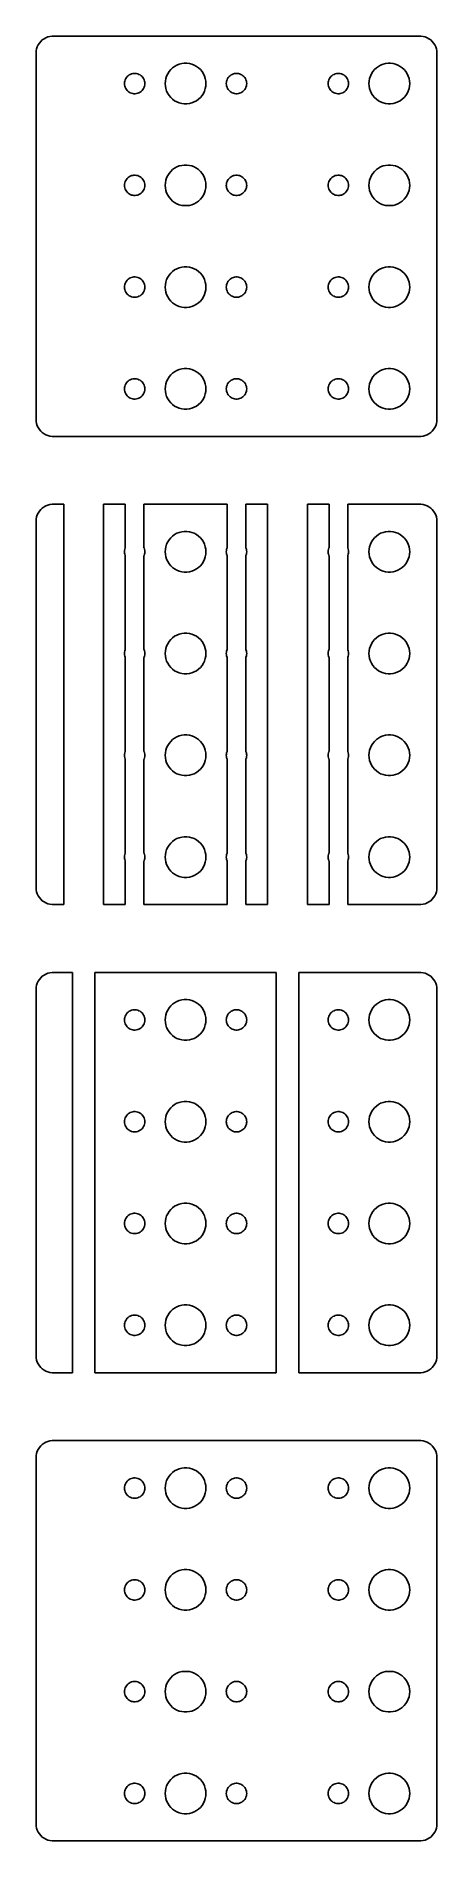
# Model space of a CAD drawing. Header units: metres. Extents: x -30 to 30, y -29 to 236.
import ezdxf

# ---------------------------------------------------------------- set-up
doc = ezdxf.new("R2010")
doc.units = ezdxf.units.M

msp = doc.modelspace()

# ---------------------------------------------------------------- linework, layer by layer
for p, q in [((-29.4803, 234.313), (-29.5, 234)), ((-29.4214, 234.622), (-29.4803, 234.313)), ((-29.3244, 234.92), (-29.4214, 234.622)), ((-29.1908, 235.204), (-29.3244, 234.92)), ((-29.0225, 235.469), (-29.1908, 235.204)), ((-28.8224, 235.711), (-29.0225, 235.469)), ((-28.5936, 235.926), (-28.8224, 235.711)), ((-28.3396, 236.111), (-28.5936, 235.926)), ((-28.0644, 236.262), (-28.3396, 236.111)), ((-27.7725, 236.378), (-28.0644, 236.262)), ((-27.4684, 236.456), (-27.7725, 236.378)), ((-27.157, 236.495), (-27.4684, 236.456)), ((27.157, 236.495), (-27.157, 236.495)), ((27.4684, 236.456), (27.157, 236.495)), ((27.7725, 236.378), (27.4684, 236.456)), ((28.0644, 236.262), (27.7725, 236.378)), ((28.3396, 236.111), (28.0644, 236.262)), ((28.5936, 235.926), (28.3396, 236.111)), ((28.8224, 235.711), (28.5936, 235.926)), ((29.0225, 235.469), (28.8224, 235.711)), ((29.1908, 235.204), (29.0225, 235.469)), ((29.3244, 234.92), (29.1908, 235.204)), ((29.4214, 234.622), (29.3244, 234.92)), ((29.4803, 234.313), (29.4214, 234.622)), ((29.5, 234), (29.4803, 234.313)), ((-29.5, 234), (-29.5, 180)), ((-9.92705, 231.263), (-9.6869, 231.554)), ((-9.6869, 231.554), (-9.41226, 231.812)), ((-9.41226, 231.812), (-9.10747, 232.033)), ((-9.10747, 232.033), (-8.77733, 232.214)), ((-8.77733, 232.214), (-8.42705, 232.353)), ((-8.42705, 232.353), (-8.06213, 232.447)), ((-8.06213, 232.447), (-7.68837, 232.494)), ((-7.68837, 232.494), (-7.31161, 232.494)), ((-7.31161, 232.494), (-6.93785, 232.447)), ((-6.93785, 232.447), (-6.57294, 232.353)), ((-6.57294, 232.353), (-6.22266, 232.214)), ((-6.22266, 232.214), (-5.89252, 232.033)), ((-5.89252, 232.033), (-5.58772, 231.812)), ((-5.58772, 231.812), (-5.31308, 231.554)), ((-5.31308, 231.554), (-5.07294, 231.263)), ((20.0729, 231.263), (20.3131, 231.554)), ((20.3131, 231.554), (20.5877, 231.812)), ((20.5877, 231.812), (20.8925, 232.033)), ((20.8925, 232.033), (21.2227, 232.214)), ((21.2227, 232.214), (21.5729, 232.353)), ((21.5729, 232.353), (21.9379, 232.447)), ((21.9379, 232.447), (22.3116, 232.494)), ((22.3116, 232.494), (22.6884, 232.494)), ((22.6884, 232.494), (23.0621, 232.447)), ((23.0621, 232.447), (23.427, 232.353)), ((23.427, 232.353), (23.7773, 232.214)), ((23.7773, 232.214), (24.1075, 232.033)), ((24.1075, 232.033), (24.4123, 231.812)), ((24.4123, 231.812), (24.6869, 231.554)), ((24.6869, 231.554), (24.927, 231.263)), ((29.5, 180), (29.5, 234)), ((-16.5, 229.5), (-16.4882, 229.688)), ((-16.4882, 229.312), (-16.5, 229.5)), ((-16.4882, 229.688), (-16.4529, 229.873)), ((-16.4529, 229.127), (-16.4882, 229.312)), ((-16.4529, 229.873), (-16.3947, 230.052)), ((-16.3947, 228.948), (-16.4529, 229.127)), ((-16.3947, 230.052), (-16.3145, 230.223)), ((-16.3145, 228.777), (-16.3947, 228.948)), ((-16.3145, 230.223), (-16.2135, 230.382)), ((-16.2135, 228.618), (-16.3145, 228.777)), ((-16.2135, 230.382), (-16.0934, 230.527)), ((-16.0934, 230.527), (-15.9561, 230.656)), ((-15.9561, 230.656), (-15.8037, 230.766)), ((-15.8037, 230.766), (-15.6387, 230.857)), ((-15.6387, 230.857), (-15.4635, 230.927)), ((-15.4635, 230.927), (-15.2811, 230.973)), ((-15.2811, 230.973), (-15.0942, 230.997)), ((-15.0942, 230.997), (-14.9058, 230.997)), ((-14.9058, 230.997), (-14.7189, 230.973)), ((-14.7189, 230.973), (-14.5365, 230.927)), ((-14.5365, 230.927), (-14.3613, 230.857)), ((-14.3613, 230.857), (-14.1963, 230.766)), ((-14.1963, 230.766), (-14.0439, 230.656)), ((-14.0439, 230.656), (-13.9065, 230.527)), ((-13.9065, 230.527), (-13.7865, 230.382)), ((-13.7865, 230.382), (-13.6855, 230.223)), ((-13.6855, 228.777), (-13.7865, 228.618)), ((-13.6855, 230.223), (-13.6053, 230.052)), ((-13.6053, 228.948), (-13.6855, 228.777)), ((-13.6053, 230.052), (-13.5471, 229.873)), ((-13.5471, 229.127), (-13.6053, 228.948)), ((-13.5471, 229.873), (-13.5118, 229.688)), ((-13.5118, 229.312), (-13.5471, 229.127)), ((-13.5118, 229.688), (-13.5, 229.5)), ((-13.5, 229.5), (-13.5118, 229.312)), ((-10.5, 229.5), (-10.4763, 229.876)), ((-10.4763, 229.124), (-10.5, 229.5)), ((-10.4763, 229.876), (-10.4057, 230.246)), ((-10.4057, 228.754), (-10.4763, 229.124)), ((-10.4057, 230.246), (-10.2893, 230.604)), ((-10.2893, 228.396), (-10.4057, 228.754)), ((-10.2893, 230.604), (-10.1289, 230.945)), ((-10.1289, 230.945), (-9.92705, 231.263)), ((-5.07294, 231.263), (-4.87108, 230.945)), ((-4.87108, 230.945), (-4.71066, 230.604)), ((-4.71066, 230.604), (-4.59424, 230.246)), ((-4.59424, 228.754), (-4.71066, 228.396)), ((-4.59424, 230.246), (-4.52365, 229.876)), ((-4.52365, 229.124), (-4.59424, 228.754)), ((-4.52365, 229.876), (-4.5, 229.5)), ((-4.5, 229.5), (-4.52365, 229.124)), ((-1.5, 229.5), (-1.48816, 229.688)), ((-1.48816, 229.312), (-1.5, 229.5)), ((-1.48816, 229.688), (-1.45287, 229.873)), ((-1.45287, 229.127), (-1.48816, 229.312)), ((-1.45287, 229.873), (-1.39465, 230.052)), ((-1.39465, 228.948), (-1.45287, 229.127)), ((-1.39465, 230.052), (-1.31445, 230.223)), ((-1.31445, 228.777), (-1.39465, 228.948)), ((-1.31445, 230.223), (-1.21352, 230.382)), ((-1.21352, 228.618), (-1.31445, 228.777)), ((-1.21352, 230.382), (-1.09344, 230.527)), ((-1.09344, 230.527), (-0.956131, 230.656)), ((-0.956131, 230.656), (-0.803726, 230.766)), ((-0.803726, 230.766), (-0.638657, 230.857)), ((-0.638657, 230.857), (-0.463516, 230.927)), ((-0.463516, 230.927), (-0.281067, 230.973)), ((-0.281067, 230.973), (-0.094177, 230.997)), ((-0.094177, 230.997), (0.094177, 230.997)), ((0.094177, 230.997), (0.281067, 230.973)), ((0.281067, 230.973), (0.463516, 230.927)), ((0.463516, 230.927), (0.638657, 230.857)), ((0.638657, 230.857), (0.803726, 230.766)), ((0.803726, 230.766), (0.956131, 230.656)), ((0.956131, 230.656), (1.09344, 230.527)), ((1.09344, 230.527), (1.21352, 230.382)), ((1.21352, 230.382), (1.31445, 230.223)), ((1.31445, 228.777), (1.21352, 228.618)), ((1.31445, 230.223), (1.39465, 230.052)), ((1.39465, 228.948), (1.31445, 228.777)), ((1.39465, 230.052), (1.45287, 229.873)), ((1.45287, 229.127), (1.39465, 228.948)), ((1.45287, 229.873), (1.48816, 229.688)), ((1.48816, 229.312), (1.45287, 229.127)), ((1.48816, 229.688), (1.5, 229.5)), ((1.5, 229.5), (1.48816, 229.312)), ((13.5, 229.5), (13.5118, 229.688)), ((13.5118, 229.312), (13.5, 229.5)), ((13.5118, 229.688), (13.5471, 229.873)), ((13.5471, 229.127), (13.5118, 229.312)), ((13.5471, 229.873), (13.6053, 230.052)), ((13.6053, 228.948), (13.5471, 229.127)), ((13.6053, 230.052), (13.6855, 230.223)), ((13.6855, 228.777), (13.6053, 228.948)), ((13.6855, 230.223), (13.7865, 230.382)), ((13.7865, 228.618), (13.6855, 228.777)), ((13.7865, 230.382), (13.9065, 230.527)), ((13.9065, 230.527), (14.0439, 230.656)), ((14.0439, 230.656), (14.1963, 230.766)), ((14.1963, 230.766), (14.3613, 230.857)), ((14.3613, 230.857), (14.5365, 230.927)), ((14.5365, 230.927), (14.7189, 230.973)), ((14.7189, 230.973), (14.9058, 230.997)), ((14.9058, 230.997), (15.0942, 230.997)), ((15.0942, 230.997), (15.2811, 230.973)), ((15.2811, 230.973), (15.4635, 230.927)), ((15.4635, 230.927), (15.6387, 230.857)), ((15.6387, 230.857), (15.8037, 230.766)), ((15.8037, 230.766), (15.9561, 230.656)), ((15.9561, 230.656), (16.0934, 230.527)), ((16.0934, 230.527), (16.2135, 230.382)), ((16.2135, 230.382), (16.3145, 230.223)), ((16.3145, 228.777), (16.2135, 228.618)), ((16.3145, 230.223), (16.3947, 230.052)), ((16.3947, 228.948), (16.3145, 228.777)), ((16.3947, 230.052), (16.4529, 229.873)), ((16.4529, 229.127), (16.3947, 228.948)), ((16.4529, 229.873), (16.4882, 229.688)), ((16.4882, 229.312), (16.4529, 229.127)), ((16.4882, 229.688), (16.5, 229.5)), ((16.5, 229.5), (16.4882, 229.312)), ((19.5, 229.5), (19.5237, 229.876)), ((19.5237, 229.124), (19.5, 229.5)), ((19.5237, 229.876), (19.5942, 230.246)), ((19.5942, 228.754), (19.5237, 229.124)), ((19.5942, 230.246), (19.7107, 230.604)), ((19.7107, 228.396), (19.5942, 228.754)), ((19.7107, 230.604), (19.8711, 230.945)), ((19.8711, 230.945), (20.0729, 231.263)), ((24.927, 231.263), (25.1289, 230.945)), ((25.1289, 230.945), (25.2893, 230.604)), ((25.2893, 230.604), (25.4057, 230.246)), ((25.4057, 228.754), (25.2893, 228.396)), ((25.4057, 230.246), (25.4763, 229.876)), ((25.4763, 229.124), (25.4057, 228.754)), ((25.4763, 229.876), (25.5, 229.5)), ((25.5, 229.5), (25.4763, 229.124)), ((-16.0934, 228.473), (-16.2135, 228.618)), ((-15.9561, 228.344), (-16.0934, 228.473)), ((-15.8037, 228.234), (-15.9561, 228.344)), ((-15.6387, 228.143), (-15.8037, 228.234)), ((-15.4635, 228.073), (-15.6387, 228.143)), ((-15.2811, 228.027), (-15.4635, 228.073)), ((-15.0942, 228.003), (-15.2811, 228.027)), ((-14.9058, 228.003), (-15.0942, 228.003)), ((-14.7189, 228.027), (-14.9058, 228.003)), ((-14.5365, 228.073), (-14.7189, 228.027)), ((-14.3613, 228.143), (-14.5365, 228.073)), ((-14.1963, 228.234), (-14.3613, 228.143)), ((-14.0439, 228.344), (-14.1963, 228.234)), ((-13.9065, 228.473), (-14.0439, 228.344)), ((-13.7865, 228.618), (-13.9065, 228.473)), ((-10.1289, 228.055), (-10.2893, 228.396)), ((-9.92705, 227.737), (-10.1289, 228.055)), ((-9.6869, 227.446), (-9.92705, 227.737)), ((-9.41226, 227.188), (-9.6869, 227.446)), ((-9.10747, 226.967), (-9.41226, 227.188)), ((-8.77733, 226.786), (-9.10747, 226.967)), ((-8.42705, 226.647), (-8.77733, 226.786)), ((-8.06213, 226.553), (-8.42705, 226.647)), ((-7.68837, 226.506), (-8.06213, 226.553)), ((-7.31161, 226.506), (-7.68837, 226.506)), ((-6.93785, 226.553), (-7.31161, 226.506)), ((-6.57294, 226.647), (-6.93785, 226.553)), ((-6.22266, 226.786), (-6.57294, 226.647)), ((-5.89252, 226.967), (-6.22266, 226.786)), ((-5.58772, 227.188), (-5.89252, 226.967)), ((-5.31308, 227.446), (-5.58772, 227.188)), ((-5.07294, 227.737), (-5.31308, 227.446)), ((-4.87108, 228.055), (-5.07294, 227.737)), ((-4.71066, 228.396), (-4.87108, 228.055)), ((-1.09344, 228.473), (-1.21352, 228.618)), ((-0.956131, 228.344), (-1.09344, 228.473)), ((-0.803726, 228.234), (-0.956131, 228.344)), ((-0.638657, 228.143), (-0.803726, 228.234)), ((-0.463516, 228.073), (-0.638657, 228.143)), ((-0.281067, 228.027), (-0.463516, 228.073)), ((-0.094177, 228.003), (-0.281067, 228.027)), ((0.094177, 228.003), (-0.094177, 228.003)), ((0.281067, 228.027), (0.094177, 228.003)), ((0.463516, 228.073), (0.281067, 228.027)), ((0.638657, 228.143), (0.463516, 228.073)), ((0.803726, 228.234), (0.638657, 228.143)), ((0.956131, 228.344), (0.803726, 228.234)), ((1.09344, 228.473), (0.956131, 228.344)), ((1.21352, 228.618), (1.09344, 228.473)), ((13.9065, 228.473), (13.7865, 228.618)), ((14.0439, 228.344), (13.9065, 228.473)), ((14.1963, 228.234), (14.0439, 228.344)), ((14.3613, 228.143), (14.1963, 228.234)), ((14.5365, 228.073), (14.3613, 228.143)), ((14.7189, 228.027), (14.5365, 228.073)), ((14.9058, 228.003), (14.7189, 228.027)), ((15.0942, 228.003), (14.9058, 228.003)), ((15.2811, 228.027), (15.0942, 228.003)), ((15.4635, 228.073), (15.2811, 228.027)), ((15.6387, 228.143), (15.4635, 228.073)), ((15.8037, 228.234), (15.6387, 228.143)), ((15.9561, 228.344), (15.8037, 228.234)), ((16.0934, 228.473), (15.9561, 228.344)), ((16.2135, 228.618), (16.0934, 228.473)), ((19.8711, 228.055), (19.7107, 228.396)), ((20.0729, 227.737), (19.8711, 228.055)), ((20.3131, 227.446), (20.0729, 227.737)), ((20.5877, 227.188), (20.3131, 227.446)), ((20.8925, 226.967), (20.5877, 227.188)), ((21.2227, 226.786), (20.8925, 226.967)), ((21.5729, 226.647), (21.2227, 226.786)), ((21.9379, 226.553), (21.5729, 226.647)), ((22.3116, 226.506), (21.9379, 226.553)), ((22.6884, 226.506), (22.3116, 226.506)), ((23.0621, 226.553), (22.6884, 226.506)), ((23.427, 226.647), (23.0621, 226.553)), ((23.7773, 226.786), (23.427, 226.647)), ((24.1075, 226.967), (23.7773, 226.786)), ((24.4123, 227.188), (24.1075, 226.967)), ((24.6869, 227.446), (24.4123, 227.188)), ((24.927, 227.737), (24.6869, 227.446)), ((25.1289, 228.055), (24.927, 227.737)), ((25.2893, 228.396), (25.1289, 228.055)), ((-16.2135, 215.382), (-16.0934, 215.527)), ((-16.0934, 215.527), (-15.9561, 215.656)), ((-15.9561, 215.656), (-15.8037, 215.766)), ((-15.8037, 215.766), (-15.6387, 215.857)), ((-15.6387, 215.857), (-15.4635, 215.927)), ((-15.4635, 215.927), (-15.2811, 215.973)), ((-15.2811, 215.973), (-15.0942, 215.997)), ((-15.0942, 215.997), (-14.9058, 215.997)), ((-14.9058, 215.997), (-14.7189, 215.973)), ((-14.7189, 215.973), (-14.5365, 215.927)), ((-14.5365, 215.927), (-14.3613, 215.857)), ((-14.3613, 215.857), (-14.1963, 215.766)), ((-14.1963, 215.766), (-14.0439, 215.656)), ((-14.0439, 215.656), (-13.9065, 215.527)), ((-13.9065, 215.527), (-13.7865, 215.382)), ((-10.4057, 215.246), (-10.2893, 215.604)), ((-10.2893, 215.604), (-10.1289, 215.945)), ((-10.1289, 215.945), (-9.92705, 216.263)), ((-9.92705, 216.263), (-9.6869, 216.554)), ((-9.6869, 216.554), (-9.41226, 216.812)), ((-9.41226, 216.812), (-9.10747, 217.033)), ((-9.10747, 217.033), (-8.77733, 217.214)), ((-8.77733, 217.214), (-8.42705, 217.353)), ((-8.42705, 217.353), (-8.06213, 217.447)), ((-8.06213, 217.447), (-7.68837, 217.494)), ((-7.68837, 217.494), (-7.31161, 217.494)), ((-7.31161, 217.494), (-6.93785, 217.447)), ((-6.93785, 217.447), (-6.57294, 217.353)), ((-6.57294, 217.353), (-6.22266, 217.214)), ((-6.22266, 217.214), (-5.89252, 217.033)), ((-5.89252, 217.033), (-5.58772, 216.812)), ((-5.58772, 216.812), (-5.31308, 216.554)), ((-5.31308, 216.554), (-5.07294, 216.263)), ((-5.07294, 216.263), (-4.87108, 215.945)), ((-4.87108, 215.945), (-4.71066, 215.604)), ((-4.71066, 215.604), (-4.59424, 215.246)), ((-1.21352, 215.382), (-1.09344, 215.527)), ((-1.09344, 215.527), (-0.956131, 215.656)), ((-0.956131, 215.656), (-0.803726, 215.766)), ((-0.803726, 215.766), (-0.638657, 215.857)), ((-0.638657, 215.857), (-0.463516, 215.927)), ((-0.463516, 215.927), (-0.281067, 215.973)), ((-0.281067, 215.973), (-0.094177, 215.997)), ((-0.094177, 215.997), (0.094177, 215.997)), ((0.094177, 215.997), (0.281067, 215.973)), ((0.281067, 215.973), (0.463516, 215.927)), ((0.463516, 215.927), (0.638657, 215.857)), ((0.638657, 215.857), (0.803726, 215.766)), ((0.803726, 215.766), (0.956131, 215.656)), ((0.956131, 215.656), (1.09344, 215.527)), ((1.09344, 215.527), (1.21352, 215.382)), ((13.7865, 215.382), (13.9065, 215.527)), ((13.9065, 215.527), (14.0439, 215.656)), ((14.0439, 215.656), (14.1963, 215.766)), ((14.1963, 215.766), (14.3613, 215.857)), ((14.3613, 215.857), (14.5365, 215.927)), ((14.5365, 215.927), (14.7189, 215.973)), ((14.7189, 215.973), (14.9058, 215.997)), ((14.9058, 215.997), (15.0942, 215.997)), ((15.0942, 215.997), (15.2811, 215.973)), ((15.2811, 215.973), (15.4635, 215.927)), ((15.4635, 215.927), (15.6387, 215.857)), ((15.6387, 215.857), (15.8037, 215.766)), ((15.8037, 215.766), (15.9561, 215.656)), ((15.9561, 215.656), (16.0934, 215.527)), ((16.0934, 215.527), (16.2135, 215.382)), ((19.5942, 215.246), (19.7107, 215.604)), ((19.7107, 215.604), (19.8711, 215.945)), ((19.8711, 215.945), (20.0729, 216.263)), ((20.0729, 216.263), (20.3131, 216.554)), ((20.3131, 216.554), (20.5877, 216.812)), ((20.5877, 216.812), (20.8925, 217.033)), ((20.8925, 217.033), (21.2227, 217.214)), ((21.2227, 217.214), (21.5729, 217.353)), ((21.5729, 217.353), (21.9379, 217.447)), ((21.9379, 217.447), (22.3116, 217.494)), ((22.3116, 217.494), (22.6884, 217.494)), ((22.6884, 217.494), (23.0621, 217.447)), ((23.0621, 217.447), (23.427, 217.353)), ((23.427, 217.353), (23.7773, 217.214)), ((23.7773, 217.214), (24.1075, 217.033)), ((24.1075, 217.033), (24.4123, 216.812)), ((24.4123, 216.812), (24.6869, 216.554)), ((24.6869, 216.554), (24.927, 216.263)), ((24.927, 216.263), (25.1289, 215.945)), ((25.1289, 215.945), (25.2893, 215.604)), ((25.2893, 215.604), (25.4057, 215.246)), ((-16.5, 214.5), (-16.4882, 214.688)), ((-16.4882, 214.312), (-16.5, 214.5)), ((-16.4882, 214.688), (-16.4529, 214.873)), ((-16.4529, 214.127), (-16.4882, 214.312)), ((-16.4529, 214.873), (-16.3947, 215.052)), ((-16.3947, 213.948), (-16.4529, 214.127)), ((-16.3947, 215.052), (-16.3145, 215.223)), ((-16.3145, 213.777), (-16.3947, 213.948)), ((-16.3145, 215.223), (-16.2135, 215.382)), ((-16.2135, 213.618), (-16.3145, 213.777)), ((-16.0934, 213.473), (-16.2135, 213.618)), ((-15.9561, 213.344), (-16.0934, 213.473)), ((-15.8037, 213.234), (-15.9561, 213.344)), ((-15.6387, 213.143), (-15.8037, 213.234)), ((-15.4635, 213.073), (-15.6387, 213.143)), ((-15.2811, 213.027), (-15.4635, 213.073)), ((-15.0942, 213.003), (-15.2811, 213.027)), ((-14.9058, 213.003), (-15.0942, 213.003)), ((-14.7189, 213.027), (-14.9058, 213.003)), ((-14.5365, 213.073), (-14.7189, 213.027)), ((-14.3613, 213.143), (-14.5365, 213.073)), ((-14.1963, 213.234), (-14.3613, 213.143)), ((-14.0439, 213.344), (-14.1963, 213.234)), ((-13.9065, 213.473), (-14.0439, 213.344)), ((-13.7865, 213.618), (-13.9065, 213.473)), ((-13.7865, 215.382), (-13.6855, 215.223)), ((-13.6855, 213.777), (-13.7865, 213.618)), ((-13.6855, 215.223), (-13.6053, 215.052)), ((-13.6053, 213.948), (-13.6855, 213.777)), ((-13.6053, 215.052), (-13.5471, 214.873)), ((-13.5471, 214.127), (-13.6053, 213.948)), ((-13.5471, 214.873), (-13.5118, 214.688)), ((-13.5118, 214.312), (-13.5471, 214.127)), ((-13.5118, 214.688), (-13.5, 214.5)), ((-13.5, 214.5), (-13.5118, 214.312)), ((-10.5, 214.5), (-10.4763, 214.876)), ((-10.4763, 214.124), (-10.5, 214.5)), ((-10.4763, 214.876), (-10.4057, 215.246)), ((-10.4057, 213.754), (-10.4763, 214.124)), ((-10.2893, 213.396), (-10.4057, 213.754)), ((-10.1289, 213.055), (-10.2893, 213.396)), ((-9.92705, 212.737), (-10.1289, 213.055)), ((-4.87108, 213.055), (-5.07294, 212.737)), ((-4.71066, 213.396), (-4.87108, 213.055)), ((-4.59424, 213.754), (-4.71066, 213.396)), ((-4.59424, 215.246), (-4.52365, 214.876)), ((-4.52365, 214.124), (-4.59424, 213.754)), ((-4.52365, 214.876), (-4.5, 214.5)), ((-4.5, 214.5), (-4.52365, 214.124)), ((-1.5, 214.5), (-1.48816, 214.688)), ((-1.48816, 214.312), (-1.5, 214.5)), ((-1.48816, 214.688), (-1.45287, 214.873)), ((-1.45287, 214.127), (-1.48816, 214.312)), ((-1.45287, 214.873), (-1.39465, 215.052)), ((-1.39465, 213.948), (-1.45287, 214.127)), ((-1.39465, 215.052), (-1.31445, 215.223)), ((-1.31445, 213.777), (-1.39465, 213.948)), ((-1.31445, 215.223), (-1.21352, 215.382)), ((-1.21352, 213.618), (-1.31445, 213.777)), ((-1.09344, 213.473), (-1.21352, 213.618)), ((-0.956131, 213.344), (-1.09344, 213.473)), ((-0.803726, 213.234), (-0.956131, 213.344)), ((-0.638657, 213.143), (-0.803726, 213.234)), ((-0.463516, 213.073), (-0.638657, 213.143)), ((-0.281067, 213.027), (-0.463516, 213.073)), ((-0.094177, 213.003), (-0.281067, 213.027)), ((0.094177, 213.003), (-0.094177, 213.003)), ((0.281067, 213.027), (0.094177, 213.003)), ((0.463516, 213.073), (0.281067, 213.027)), ((0.638657, 213.143), (0.463516, 213.073)), ((0.803726, 213.234), (0.638657, 213.143)), ((0.956131, 213.344), (0.803726, 213.234)), ((1.09344, 213.473), (0.956131, 213.344)), ((1.21352, 213.618), (1.09344, 213.473)), ((1.21352, 215.382), (1.31445, 215.223)), ((1.31445, 213.777), (1.21352, 213.618)), ((1.31445, 215.223), (1.39465, 215.052)), ((1.39465, 213.948), (1.31445, 213.777)), ((1.39465, 215.052), (1.45287, 214.873)), ((1.45287, 214.127), (1.39465, 213.948)), ((1.45287, 214.873), (1.48816, 214.688)), ((1.48816, 214.312), (1.45287, 214.127)), ((1.48816, 214.688), (1.5, 214.5)), ((1.5, 214.5), (1.48816, 214.312)), ((13.5, 214.5), (13.5118, 214.688)), ((13.5118, 214.312), (13.5, 214.5)), ((13.5118, 214.688), (13.5471, 214.873)), ((13.5471, 214.127), (13.5118, 214.312)), ((13.5471, 214.873), (13.6053, 215.052)), ((13.6053, 213.948), (13.5471, 214.127)), ((13.6053, 215.052), (13.6855, 215.223)), ((13.6855, 213.777), (13.6053, 213.948)), ((13.6855, 215.223), (13.7865, 215.382)), ((13.7865, 213.618), (13.6855, 213.777)), ((13.9065, 213.473), (13.7865, 213.618)), ((14.0439, 213.344), (13.9065, 213.473)), ((14.1963, 213.234), (14.0439, 213.344)), ((14.3613, 213.143), (14.1963, 213.234)), ((14.5365, 213.073), (14.3613, 213.143)), ((14.7189, 213.027), (14.5365, 213.073)), ((14.9058, 213.003), (14.7189, 213.027)), ((15.0942, 213.003), (14.9058, 213.003)), ((15.2811, 213.027), (15.0942, 213.003)), ((15.4635, 213.073), (15.2811, 213.027)), ((15.6387, 213.143), (15.4635, 213.073)), ((15.8037, 213.234), (15.6387, 213.143)), ((15.9561, 213.344), (15.8037, 213.234)), ((16.0934, 213.473), (15.9561, 213.344)), ((16.2135, 213.618), (16.0934, 213.473)), ((16.2135, 215.382), (16.3145, 215.223)), ((16.3145, 213.777), (16.2135, 213.618)), ((16.3145, 215.223), (16.3947, 215.052)), ((16.3947, 213.948), (16.3145, 213.777)), ((16.3947, 215.052), (16.4529, 214.873)), ((16.4529, 214.127), (16.3947, 213.948)), ((16.4529, 214.873), (16.4882, 214.688)), ((16.4882, 214.312), (16.4529, 214.127)), ((16.4882, 214.688), (16.5, 214.5)), ((16.5, 214.5), (16.4882, 214.312)), ((19.5, 214.5), (19.5237, 214.876)), ((19.5237, 214.124), (19.5, 214.5)), ((19.5237, 214.876), (19.5942, 215.246)), ((19.5942, 213.754), (19.5237, 214.124)), ((19.7107, 213.396), (19.5942, 213.754)), ((19.8711, 213.055), (19.7107, 213.396)), ((20.0729, 212.737), (19.8711, 213.055)), ((25.1289, 213.055), (24.927, 212.737)), ((25.2893, 213.396), (25.1289, 213.055)), ((25.4057, 213.754), (25.2893, 213.396)), ((25.4057, 215.246), (25.4763, 214.876)), ((25.4763, 214.124), (25.4057, 213.754)), ((25.4763, 214.876), (25.5, 214.5)), ((25.5, 214.5), (25.4763, 214.124)), ((-9.6869, 212.446), (-9.92705, 212.737)), ((-9.41226, 212.188), (-9.6869, 212.446)), ((-9.10747, 211.967), (-9.41226, 212.188)), ((-8.77733, 211.786), (-9.10747, 211.967)), ((-8.42705, 211.647), (-8.77733, 211.786)), ((-8.06213, 211.553), (-8.42705, 211.647)), ((-7.68837, 211.506), (-8.06213, 211.553)), ((-7.31161, 211.506), (-7.68837, 211.506)), ((-6.93785, 211.553), (-7.31161, 211.506)), ((-6.57294, 211.647), (-6.93785, 211.553)), ((-6.22266, 211.786), (-6.57294, 211.647)), ((-5.89252, 211.967), (-6.22266, 211.786)), ((-5.58772, 212.188), (-5.89252, 211.967)), ((-5.31308, 212.446), (-5.58772, 212.188)), ((-5.07294, 212.737), (-5.31308, 212.446)), ((20.3131, 212.446), (20.0729, 212.737)), ((20.5877, 212.188), (20.3131, 212.446)), ((20.8925, 211.967), (20.5877, 212.188)), ((21.2227, 211.786), (20.8925, 211.967)), ((21.5729, 211.647), (21.2227, 211.786)), ((21.9379, 211.553), (21.5729, 211.647)), ((22.3116, 211.506), (21.9379, 211.553)), ((22.6884, 211.506), (22.3116, 211.506)), ((23.0621, 211.553), (22.6884, 211.506)), ((23.427, 211.647), (23.0621, 211.553)), ((23.7773, 211.786), (23.427, 211.647)), ((24.1075, 211.967), (23.7773, 211.786)), ((24.4123, 212.188), (24.1075, 211.967)), ((24.6869, 212.446), (24.4123, 212.188)), ((24.927, 212.737), (24.6869, 212.446)), ((-9.10747, 202.033), (-8.77733, 202.214)), ((-8.77733, 202.214), (-8.42705, 202.353)), ((-8.42705, 202.353), (-8.06213, 202.447)), ((-8.06213, 202.447), (-7.68837, 202.494)), ((-7.68837, 202.494), (-7.31161, 202.494)), ((-7.31161, 202.494), (-6.93785, 202.447)), ((-6.93785, 202.447), (-6.57294, 202.353)), ((-6.57294, 202.353), (-6.22266, 202.214)), ((-6.22266, 202.214), (-5.89252, 202.033)), ((20.8925, 202.033), (21.2227, 202.214)), ((21.2227, 202.214), (21.5729, 202.353)), ((21.5729, 202.353), (21.9379, 202.447)), ((21.9379, 202.447), (22.3116, 202.494)), ((22.3116, 202.494), (22.6884, 202.494)), ((22.6884, 202.494), (23.0621, 202.447)), ((23.0621, 202.447), (23.427, 202.353)), ((23.427, 202.353), (23.7773, 202.214)), ((23.7773, 202.214), (24.1075, 202.033)), ((-16.5, 199.5), (-16.4882, 199.688)), ((-16.4882, 199.312), (-16.5, 199.5)), ((-16.4882, 199.688), (-16.4529, 199.873)), ((-16.4529, 199.873), (-16.3947, 200.052)), ((-16.3947, 200.052), (-16.3145, 200.223)), ((-16.3145, 200.223), (-16.2135, 200.382)), ((-16.2135, 200.382), (-16.0934, 200.527)), ((-16.0934, 200.527), (-15.9561, 200.656)), ((-15.9561, 200.656), (-15.8037, 200.766)), ((-15.8037, 200.766), (-15.6387, 200.857)), ((-15.6387, 200.857), (-15.4635, 200.927)), ((-15.4635, 200.927), (-15.2811, 200.973)), ((-15.2811, 200.973), (-15.0942, 200.997)), ((-15.0942, 200.997), (-14.9058, 200.997)), ((-14.9058, 200.997), (-14.7189, 200.973)), ((-14.7189, 200.973), (-14.5365, 200.927)), ((-14.5365, 200.927), (-14.3613, 200.857)), ((-14.3613, 200.857), (-14.1963, 200.766)), ((-14.1963, 200.766), (-14.0439, 200.656)), ((-14.0439, 200.656), (-13.9065, 200.527)), ((-13.9065, 200.527), (-13.7865, 200.382)), ((-13.7865, 200.382), (-13.6855, 200.223)), ((-13.6855, 200.223), (-13.6053, 200.052)), ((-13.6053, 200.052), (-13.5471, 199.873)), ((-13.5471, 199.873), (-13.5118, 199.688)), ((-13.5118, 199.688), (-13.5, 199.5)), ((-13.5, 199.5), (-13.5118, 199.312)), ((-10.5, 199.5), (-10.4763, 199.876)), ((-10.4763, 199.124), (-10.5, 199.5)), ((-10.4763, 199.876), (-10.4057, 200.246)), ((-10.4057, 200.246), (-10.2893, 200.604)), ((-10.2893, 200.604), (-10.1289, 200.945)), ((-10.1289, 200.945), (-9.92705, 201.263)), ((-9.92705, 201.263), (-9.6869, 201.554)), ((-9.6869, 201.554), (-9.41226, 201.812)), ((-9.41226, 201.812), (-9.10747, 202.033)), ((-5.89252, 202.033), (-5.58772, 201.812)), ((-5.58772, 201.812), (-5.31308, 201.554)), ((-5.31308, 201.554), (-5.07294, 201.263)), ((-5.07294, 201.263), (-4.87108, 200.945)), ((-4.87108, 200.945), (-4.71066, 200.604)), ((-4.71066, 200.604), (-4.59424, 200.246)), ((-4.59424, 200.246), (-4.52365, 199.876)), ((-4.52365, 199.876), (-4.5, 199.5)), ((-4.5, 199.5), (-4.52365, 199.124)), ((-1.5, 199.5), (-1.48816, 199.688)), ((-1.48816, 199.312), (-1.5, 199.5)), ((-1.48816, 199.688), (-1.45287, 199.873)), ((-1.45287, 199.873), (-1.39465, 200.052)), ((-1.39465, 200.052), (-1.31445, 200.223)), ((-1.31445, 200.223), (-1.21352, 200.382)), ((-1.21352, 200.382), (-1.09344, 200.527)), ((-1.09344, 200.527), (-0.956131, 200.656)), ((-0.956131, 200.656), (-0.803726, 200.766)), ((-0.803726, 200.766), (-0.638657, 200.857)), ((-0.638657, 200.857), (-0.463516, 200.927)), ((-0.463516, 200.927), (-0.281067, 200.973)), ((-0.281067, 200.973), (-0.094177, 200.997)), ((-0.094177, 200.997), (0.094177, 200.997)), ((0.094177, 200.997), (0.281067, 200.973)), ((0.281067, 200.973), (0.463516, 200.927)), ((0.463516, 200.927), (0.638657, 200.857)), ((0.638657, 200.857), (0.803726, 200.766)), ((0.803726, 200.766), (0.956131, 200.656)), ((0.956131, 200.656), (1.09344, 200.527)), ((1.09344, 200.527), (1.21352, 200.382)), ((1.21352, 200.382), (1.31445, 200.223)), ((1.31445, 200.223), (1.39465, 200.052)), ((1.39465, 200.052), (1.45287, 199.873)), ((1.45287, 199.873), (1.48816, 199.688)), ((1.48816, 199.688), (1.5, 199.5)), ((1.5, 199.5), (1.48816, 199.312)), ((13.5, 199.5), (13.5118, 199.688)), ((13.5118, 199.312), (13.5, 199.5)), ((13.5118, 199.688), (13.5471, 199.873)), ((13.5471, 199.873), (13.6053, 200.052)), ((13.6053, 200.052), (13.6855, 200.223)), ((13.6855, 200.223), (13.7865, 200.382)), ((13.7865, 200.382), (13.9065, 200.527)), ((13.9065, 200.527), (14.0439, 200.656)), ((14.0439, 200.656), (14.1963, 200.766)), ((14.1963, 200.766), (14.3613, 200.857)), ((14.3613, 200.857), (14.5365, 200.927)), ((14.5365, 200.927), (14.7189, 200.973)), ((14.7189, 200.973), (14.9058, 200.997)), ((14.9058, 200.997), (15.0942, 200.997)), ((15.0942, 200.997), (15.2811, 200.973)), ((15.2811, 200.973), (15.4635, 200.927)), ((15.4635, 200.927), (15.6387, 200.857)), ((15.6387, 200.857), (15.8037, 200.766)), ((15.8037, 200.766), (15.9561, 200.656)), ((15.9561, 200.656), (16.0934, 200.527)), ((16.0934, 200.527), (16.2135, 200.382)), ((16.2135, 200.382), (16.3145, 200.223)), ((16.3145, 200.223), (16.3947, 200.052)), ((16.3947, 200.052), (16.4529, 199.873)), ((16.4529, 199.873), (16.4882, 199.688)), ((16.4882, 199.688), (16.5, 199.5)), ((16.5, 199.5), (16.4882, 199.312)), ((19.5, 199.5), (19.5237, 199.876)), ((19.5237, 199.124), (19.5, 199.5)), ((19.5237, 199.876), (19.5942, 200.246)), ((19.5942, 200.246), (19.7107, 200.604)), ((19.7107, 200.604), (19.8711, 200.945)), ((19.8711, 200.945), (20.0729, 201.263)), ((20.0729, 201.263), (20.3131, 201.554)), ((20.3131, 201.554), (20.5877, 201.812)), ((20.5877, 201.812), (20.8925, 202.033)), ((24.1075, 202.033), (24.4123, 201.812)), ((24.4123, 201.812), (24.6869, 201.554)), ((24.6869, 201.554), (24.927, 201.263)), ((24.927, 201.263), (25.1289, 200.945)), ((25.1289, 200.945), (25.2893, 200.604)), ((25.2893, 200.604), (25.4057, 200.246)), ((25.4057, 200.246), (25.4763, 199.876)), ((25.4763, 199.876), (25.5, 199.5)), ((25.5, 199.5), (25.4763, 199.124)), ((-16.4529, 199.127), (-16.4882, 199.312)), ((-16.3947, 198.948), (-16.4529, 199.127)), ((-16.3145, 198.777), (-16.3947, 198.948)), ((-16.2135, 198.618), (-16.3145, 198.777)), ((-16.0934, 198.473), (-16.2135, 198.618)), ((-15.9561, 198.344), (-16.0934, 198.473)), ((-15.8037, 198.234), (-15.9561, 198.344)), ((-15.6387, 198.143), (-15.8037, 198.234)), ((-15.4635, 198.073), (-15.6387, 198.143)), ((-15.2811, 198.027), (-15.4635, 198.073)), ((-15.0942, 198.003), (-15.2811, 198.027)), ((-14.9058, 198.003), (-15.0942, 198.003)), ((-14.7189, 198.027), (-14.9058, 198.003)), ((-14.5365, 198.073), (-14.7189, 198.027)), ((-14.3613, 198.143), (-14.5365, 198.073)), ((-14.1963, 198.234), (-14.3613, 198.143)), ((-14.0439, 198.344), (-14.1963, 198.234)), ((-13.9065, 198.473), (-14.0439, 198.344)), ((-13.7865, 198.618), (-13.9065, 198.473)), ((-13.6855, 198.777), (-13.7865, 198.618)), ((-13.6053, 198.948), (-13.6855, 198.777)), ((-13.5471, 199.127), (-13.6053, 198.948)), ((-13.5118, 199.312), (-13.5471, 199.127)), ((-10.4057, 198.754), (-10.4763, 199.124)), ((-10.2893, 198.396), (-10.4057, 198.754)), ((-10.1289, 198.055), (-10.2893, 198.396)), ((-9.92705, 197.737), (-10.1289, 198.055)), ((-9.6869, 197.446), (-9.92705, 197.737)), ((-9.41226, 197.188), (-9.6869, 197.446)), ((-9.10747, 196.967), (-9.41226, 197.188)), ((-8.77733, 196.786), (-9.10747, 196.967)), ((-5.89252, 196.967), (-6.22266, 196.786)), ((-5.58772, 197.188), (-5.89252, 196.967)), ((-5.31308, 197.446), (-5.58772, 197.188)), ((-5.07294, 197.737), (-5.31308, 197.446)), ((-4.87108, 198.055), (-5.07294, 197.737)), ((-4.71066, 198.396), (-4.87108, 198.055)), ((-4.59424, 198.754), (-4.71066, 198.396)), ((-4.52365, 199.124), (-4.59424, 198.754)), ((-1.45287, 199.127), (-1.48816, 199.312)), ((-1.39465, 198.948), (-1.45287, 199.127)), ((-1.31445, 198.777), (-1.39465, 198.948)), ((-1.21352, 198.618), (-1.31445, 198.777)), ((-1.09344, 198.473), (-1.21352, 198.618)), ((-0.956131, 198.344), (-1.09344, 198.473)), ((-0.803726, 198.234), (-0.956131, 198.344)), ((-0.638657, 198.143), (-0.803726, 198.234)), ((-0.463516, 198.073), (-0.638657, 198.143)), ((-0.281067, 198.027), (-0.463516, 198.073)), ((-0.094177, 198.003), (-0.281067, 198.027)), ((0.094177, 198.003), (-0.094177, 198.003)), ((0.281067, 198.027), (0.094177, 198.003)), ((0.463516, 198.073), (0.281067, 198.027)), ((0.638657, 198.143), (0.463516, 198.073)), ((0.803726, 198.234), (0.638657, 198.143)), ((0.956131, 198.344), (0.803726, 198.234)), ((1.09344, 198.473), (0.956131, 198.344)), ((1.21352, 198.618), (1.09344, 198.473)), ((1.31445, 198.777), (1.21352, 198.618)), ((1.39465, 198.948), (1.31445, 198.777)), ((1.45287, 199.127), (1.39465, 198.948)), ((1.48816, 199.312), (1.45287, 199.127)), ((13.5471, 199.127), (13.5118, 199.312)), ((13.6053, 198.948), (13.5471, 199.127)), ((13.6855, 198.777), (13.6053, 198.948)), ((13.7865, 198.618), (13.6855, 198.777)), ((13.9065, 198.473), (13.7865, 198.618)), ((14.0439, 198.344), (13.9065, 198.473)), ((14.1963, 198.234), (14.0439, 198.344)), ((14.3613, 198.143), (14.1963, 198.234)), ((14.5365, 198.073), (14.3613, 198.143)), ((14.7189, 198.027), (14.5365, 198.073)), ((14.9058, 198.003), (14.7189, 198.027)), ((15.0942, 198.003), (14.9058, 198.003)), ((15.2811, 198.027), (15.0942, 198.003)), ((15.4635, 198.073), (15.2811, 198.027)), ((15.6387, 198.143), (15.4635, 198.073)), ((15.8037, 198.234), (15.6387, 198.143)), ((15.9561, 198.344), (15.8037, 198.234)), ((16.0934, 198.473), (15.9561, 198.344)), ((16.2135, 198.618), (16.0934, 198.473)), ((16.3145, 198.777), (16.2135, 198.618)), ((16.3947, 198.948), (16.3145, 198.777)), ((16.4529, 199.127), (16.3947, 198.948)), ((16.4882, 199.312), (16.4529, 199.127)), ((19.5942, 198.754), (19.5237, 199.124)), ((19.7107, 198.396), (19.5942, 198.754)), ((19.8711, 198.055), (19.7107, 198.396)), ((20.0729, 197.737), (19.8711, 198.055)), ((20.3131, 197.446), (20.0729, 197.737)), ((20.5877, 197.188), (20.3131, 197.446)), ((20.8925, 196.967), (20.5877, 197.188)), ((21.2227, 196.786), (20.8925, 196.967)), ((24.1075, 196.967), (23.7773, 196.786)), ((24.4123, 197.188), (24.1075, 196.967)), ((24.6869, 197.446), (24.4123, 197.188)), ((24.927, 197.737), (24.6869, 197.446)), ((25.1289, 198.055), (24.927, 197.737)), ((25.2893, 198.396), (25.1289, 198.055)), ((25.4057, 198.754), (25.2893, 198.396)), ((25.4763, 199.124), (25.4057, 198.754)), ((-8.42705, 196.647), (-8.77733, 196.786)), ((-8.06213, 196.553), (-8.42705, 196.647)), ((-7.68837, 196.506), (-8.06213, 196.553)), ((-7.31161, 196.506), (-7.68837, 196.506)), ((-6.93785, 196.553), (-7.31161, 196.506)), ((-6.57294, 196.647), (-6.93785, 196.553)), ((-6.22266, 196.786), (-6.57294, 196.647)), ((21.5729, 196.647), (21.2227, 196.786)), ((21.9379, 196.553), (21.5729, 196.647)), ((22.3116, 196.506), (21.9379, 196.553)), ((22.6884, 196.506), (22.3116, 196.506)), ((23.0621, 196.553), (22.6884, 196.506)), ((23.427, 196.647), (23.0621, 196.553)), ((23.7773, 196.786), (23.427, 196.647)), ((-10.1289, 185.945), (-9.92705, 186.263)), ((-9.92705, 186.263), (-9.6869, 186.554)), ((-9.6869, 186.554), (-9.41226, 186.812)), ((-9.41226, 186.812), (-9.10747, 187.033)), ((-9.10747, 187.033), (-8.77733, 187.214)), ((-8.77733, 187.214), (-8.42705, 187.353)), ((-8.42705, 187.353), (-8.06213, 187.447)), ((-8.06213, 187.447), (-7.68837, 187.494)), ((-7.68837, 187.494), (-7.31161, 187.494)), ((-7.31161, 187.494), (-6.93785, 187.447)), ((-6.93785, 187.447), (-6.57294, 187.353)), ((-6.57294, 187.353), (-6.22266, 187.214)), ((-6.22266, 187.214), (-5.89252, 187.033)), ((-5.89252, 187.033), (-5.58772, 186.812)), ((-5.58772, 186.812), (-5.31308, 186.554)), ((-5.31308, 186.554), (-5.07294, 186.263)), ((-5.07294, 186.263), (-4.87108, 185.945)), ((19.8711, 185.945), (20.0729, 186.263)), ((20.0729, 186.263), (20.3131, 186.554)), ((20.3131, 186.554), (20.5877, 186.812)), ((20.5877, 186.812), (20.8925, 187.033)), ((20.8925, 187.033), (21.2227, 187.214)), ((21.2227, 187.214), (21.5729, 187.353)), ((21.5729, 187.353), (21.9379, 187.447)), ((21.9379, 187.447), (22.3116, 187.494)), ((22.3116, 187.494), (22.6884, 187.494)), ((22.6884, 187.494), (23.0621, 187.447)), ((23.0621, 187.447), (23.427, 187.353)), ((23.427, 187.353), (23.7773, 187.214)), ((23.7773, 187.214), (24.1075, 187.033)), ((24.1075, 187.033), (24.4123, 186.812)), ((24.4123, 186.812), (24.6869, 186.554)), ((24.6869, 186.554), (24.927, 186.263)), ((24.927, 186.263), (25.1289, 185.945)), ((-16.5, 184.5), (-16.4882, 184.688)), ((-16.4882, 184.312), (-16.5, 184.5)), ((-16.4882, 184.688), (-16.4529, 184.873)), ((-16.4529, 184.127), (-16.4882, 184.312)), ((-16.4529, 184.873), (-16.3947, 185.052)), ((-16.3947, 183.948), (-16.4529, 184.127)), ((-16.3947, 185.052), (-16.3145, 185.223)), ((-16.3145, 183.777), (-16.3947, 183.948)), ((-16.3145, 185.223), (-16.2135, 185.382)), ((-16.2135, 183.618), (-16.3145, 183.777)), ((-16.2135, 185.382), (-16.0934, 185.527)), ((-16.0934, 183.473), (-16.2135, 183.618)), ((-16.0934, 185.527), (-15.9561, 185.656)), ((-15.9561, 185.656), (-15.8037, 185.766)), ((-15.8037, 185.766), (-15.6387, 185.857)), ((-15.6387, 185.857), (-15.4635, 185.927)), ((-15.4635, 185.927), (-15.2811, 185.973)), ((-15.2811, 185.973), (-15.0942, 185.997)), ((-15.0942, 185.997), (-14.9058, 185.997)), ((-14.9058, 185.997), (-14.7189, 185.973)), ((-14.7189, 185.973), (-14.5365, 185.927)), ((-14.5365, 185.927), (-14.3613, 185.857)), ((-14.3613, 185.857), (-14.1963, 185.766)), ((-14.1963, 185.766), (-14.0439, 185.656)), ((-14.0439, 185.656), (-13.9065, 185.527)), ((-13.9065, 185.527), (-13.7865, 185.382)), ((-13.7865, 183.618), (-13.9065, 183.473)), ((-13.7865, 185.382), (-13.6855, 185.223)), ((-13.6855, 183.777), (-13.7865, 183.618)), ((-13.6855, 185.223), (-13.6053, 185.052)), ((-13.6053, 183.948), (-13.6855, 183.777)), ((-13.6053, 185.052), (-13.5471, 184.873)), ((-13.5471, 184.127), (-13.6053, 183.948)), ((-13.5471, 184.873), (-13.5118, 184.688)), ((-13.5118, 184.312), (-13.5471, 184.127)), ((-13.5118, 184.688), (-13.5, 184.5)), ((-13.5, 184.5), (-13.5118, 184.312)), ((-10.5, 184.5), (-10.4763, 184.876)), ((-10.4763, 184.124), (-10.5, 184.5)), ((-10.4763, 184.876), (-10.4057, 185.246)), ((-10.4057, 183.754), (-10.4763, 184.124)), ((-10.4057, 185.246), (-10.2893, 185.604)), ((-10.2893, 183.396), (-10.4057, 183.754)), ((-10.2893, 185.604), (-10.1289, 185.945)), ((-4.87108, 185.945), (-4.71066, 185.604)), ((-4.71066, 185.604), (-4.59424, 185.246)), ((-4.59424, 183.754), (-4.71066, 183.396)), ((-4.59424, 185.246), (-4.52365, 184.876)), ((-4.52365, 184.124), (-4.59424, 183.754)), ((-4.52365, 184.876), (-4.5, 184.5)), ((-4.5, 184.5), (-4.52365, 184.124)), ((-1.5, 184.5), (-1.48816, 184.688)), ((-1.48816, 184.312), (-1.5, 184.5)), ((-1.48816, 184.688), (-1.45287, 184.873)), ((-1.45287, 184.127), (-1.48816, 184.312)), ((-1.45287, 184.873), (-1.39465, 185.052)), ((-1.39465, 183.948), (-1.45287, 184.127)), ((-1.39465, 185.052), (-1.31445, 185.223)), ((-1.31445, 183.777), (-1.39465, 183.948)), ((-1.31445, 185.223), (-1.21352, 185.382)), ((-1.21352, 183.618), (-1.31445, 183.777)), ((-1.21352, 185.382), (-1.09344, 185.527)), ((-1.09344, 183.473), (-1.21352, 183.618)), ((-1.09344, 185.527), (-0.956131, 185.656)), ((-0.956131, 185.656), (-0.803726, 185.766)), ((-0.803726, 185.766), (-0.638657, 185.857)), ((-0.638657, 185.857), (-0.463516, 185.927)), ((-0.463516, 185.927), (-0.281067, 185.973)), ((-0.281067, 185.973), (-0.094177, 185.997)), ((-0.094177, 185.997), (0.094177, 185.997)), ((0.094177, 185.997), (0.281067, 185.973)), ((0.281067, 185.973), (0.463516, 185.927)), ((0.463516, 185.927), (0.638657, 185.857)), ((0.638657, 185.857), (0.803726, 185.766)), ((0.803726, 185.766), (0.956131, 185.656)), ((0.956131, 185.656), (1.09344, 185.527)), ((1.09344, 185.527), (1.21352, 185.382)), ((1.21352, 183.618), (1.09344, 183.473)), ((1.21352, 185.382), (1.31445, 185.223)), ((1.31445, 183.777), (1.21352, 183.618)), ((1.31445, 185.223), (1.39465, 185.052)), ((1.39465, 183.948), (1.31445, 183.777)), ((1.39465, 185.052), (1.45287, 184.873)), ((1.45287, 184.127), (1.39465, 183.948)), ((1.45287, 184.873), (1.48816, 184.688)), ((1.48816, 184.312), (1.45287, 184.127)), ((1.48816, 184.688), (1.5, 184.5)), ((1.5, 184.5), (1.48816, 184.312)), ((13.5, 184.5), (13.5118, 184.688)), ((13.5118, 184.312), (13.5, 184.5)), ((13.5118, 184.688), (13.5471, 184.873)), ((13.5471, 184.127), (13.5118, 184.312)), ((13.5471, 184.873), (13.6053, 185.052)), ((13.6053, 183.948), (13.5471, 184.127)), ((13.6053, 185.052), (13.6855, 185.223)), ((13.6855, 183.777), (13.6053, 183.948)), ((13.6855, 185.223), (13.7865, 185.382)), ((13.7865, 183.618), (13.6855, 183.777)), ((13.7865, 185.382), (13.9065, 185.527)), ((13.9065, 183.473), (13.7865, 183.618)), ((13.9065, 185.527), (14.0439, 185.656)), ((14.0439, 185.656), (14.1963, 185.766)), ((14.1963, 185.766), (14.3613, 185.857)), ((14.3613, 185.857), (14.5365, 185.927)), ((14.5365, 185.927), (14.7189, 185.973)), ((14.7189, 185.973), (14.9058, 185.997)), ((14.9058, 185.997), (15.0942, 185.997)), ((15.0942, 185.997), (15.2811, 185.973)), ((15.2811, 185.973), (15.4635, 185.927)), ((15.4635, 185.927), (15.6387, 185.857)), ((15.6387, 185.857), (15.8037, 185.766)), ((15.8037, 185.766), (15.9561, 185.656)), ((15.9561, 185.656), (16.0934, 185.527)), ((16.0934, 185.527), (16.2135, 185.382)), ((16.2135, 183.618), (16.0934, 183.473)), ((16.2135, 185.382), (16.3145, 185.223)), ((16.3145, 183.777), (16.2135, 183.618)), ((16.3145, 185.223), (16.3947, 185.052)), ((16.3947, 183.948), (16.3145, 183.777)), ((16.3947, 185.052), (16.4529, 184.873)), ((16.4529, 184.127), (16.3947, 183.948)), ((16.4529, 184.873), (16.4882, 184.688)), ((16.4882, 184.312), (16.4529, 184.127)), ((16.4882, 184.688), (16.5, 184.5)), ((16.5, 184.5), (16.4882, 184.312)), ((19.5, 184.5), (19.5237, 184.876)), ((19.5237, 184.124), (19.5, 184.5)), ((19.5237, 184.876), (19.5942, 185.246)), ((19.5942, 183.754), (19.5237, 184.124)), ((19.5942, 185.246), (19.7107, 185.604)), ((19.7107, 183.396), (19.5942, 183.754)), ((19.7107, 185.604), (19.8711, 185.945)), ((25.1289, 185.945), (25.2893, 185.604)), ((25.2893, 185.604), (25.4057, 185.246)), ((25.4057, 183.754), (25.2893, 183.396)), ((25.4057, 185.246), (25.4763, 184.876)), ((25.4763, 184.124), (25.4057, 183.754)), ((25.4763, 184.876), (25.5, 184.5)), ((25.5, 184.5), (25.4763, 184.124)), ((-15.9561, 183.344), (-16.0934, 183.473)), ((-15.8037, 183.234), (-15.9561, 183.344)), ((-15.6387, 183.143), (-15.8037, 183.234)), ((-15.4635, 183.073), (-15.6387, 183.143)), ((-15.2811, 183.027), (-15.4635, 183.073)), ((-15.0942, 183.003), (-15.2811, 183.027)), ((-14.9058, 183.003), (-15.0942, 183.003)), ((-14.7189, 183.027), (-14.9058, 183.003)), ((-14.5365, 183.073), (-14.7189, 183.027)), ((-14.3613, 183.143), (-14.5365, 183.073)), ((-14.1963, 183.234), (-14.3613, 183.143)), ((-14.0439, 183.344), (-14.1963, 183.234)), ((-13.9065, 183.473), (-14.0439, 183.344)), ((-10.1289, 183.055), (-10.2893, 183.396)), ((-9.92705, 182.737), (-10.1289, 183.055)), ((-9.6869, 182.446), (-9.92705, 182.737)), ((-9.41226, 182.188), (-9.6869, 182.446)), ((-9.10747, 181.967), (-9.41226, 182.188)), ((-8.77733, 181.786), (-9.10747, 181.967)), ((-8.42705, 181.647), (-8.77733, 181.786)), ((-8.06213, 181.553), (-8.42705, 181.647)), ((-7.68837, 181.506), (-8.06213, 181.553)), ((-7.31161, 181.506), (-7.68837, 181.506)), ((-6.93785, 181.553), (-7.31161, 181.506)), ((-6.57294, 181.647), (-6.93785, 181.553)), ((-6.22266, 181.786), (-6.57294, 181.647)), ((-5.89252, 181.967), (-6.22266, 181.786)), ((-5.58772, 182.188), (-5.89252, 181.967)), ((-5.31308, 182.446), (-5.58772, 182.188)), ((-5.07294, 182.737), (-5.31308, 182.446)), ((-4.87108, 183.055), (-5.07294, 182.737)), ((-4.71066, 183.396), (-4.87108, 183.055)), ((-0.956131, 183.344), (-1.09344, 183.473)), ((-0.803726, 183.234), (-0.956131, 183.344)), ((-0.638657, 183.143), (-0.803726, 183.234)), ((-0.463516, 183.073), (-0.638657, 183.143)), ((-0.281067, 183.027), (-0.463516, 183.073)), ((-0.094177, 183.003), (-0.281067, 183.027)), ((0.094177, 183.003), (-0.094177, 183.003)), ((0.281067, 183.027), (0.094177, 183.003)), ((0.463516, 183.073), (0.281067, 183.027)), ((0.638657, 183.143), (0.463516, 183.073)), ((0.803726, 183.234), (0.638657, 183.143)), ((0.956131, 183.344), (0.803726, 183.234)), ((1.09344, 183.473), (0.956131, 183.344)), ((14.0439, 183.344), (13.9065, 183.473)), ((14.1963, 183.234), (14.0439, 183.344)), ((14.3613, 183.143), (14.1963, 183.234)), ((14.5365, 183.073), (14.3613, 183.143)), ((14.7189, 183.027), (14.5365, 183.073)), ((14.9058, 183.003), (14.7189, 183.027)), ((15.0942, 183.003), (14.9058, 183.003)), ((15.2811, 183.027), (15.0942, 183.003)), ((15.4635, 183.073), (15.2811, 183.027)), ((15.6387, 183.143), (15.4635, 183.073)), ((15.8037, 183.234), (15.6387, 183.143)), ((15.9561, 183.344), (15.8037, 183.234)), ((16.0934, 183.473), (15.9561, 183.344)), ((19.8711, 183.055), (19.7107, 183.396)), ((20.0729, 182.737), (19.8711, 183.055)), ((20.3131, 182.446), (20.0729, 182.737)), ((20.5877, 182.188), (20.3131, 182.446)), ((20.8925, 181.967), (20.5877, 182.188)), ((21.2227, 181.786), (20.8925, 181.967)), ((21.5729, 181.647), (21.2227, 181.786)), ((21.9379, 181.553), (21.5729, 181.647)), ((22.3116, 181.506), (21.9379, 181.553)), ((22.6884, 181.506), (22.3116, 181.506)), ((23.0621, 181.553), (22.6884, 181.506)), ((23.427, 181.647), (23.0621, 181.553)), ((23.7773, 181.786), (23.427, 181.647)), ((24.1075, 181.967), (23.7773, 181.786)), ((24.4123, 182.188), (24.1075, 181.967)), ((24.6869, 182.446), (24.4123, 182.188)), ((24.927, 182.737), (24.6869, 182.446)), ((25.1289, 183.055), (24.927, 182.737)), ((25.2893, 183.396), (25.1289, 183.055)), ((-29.5, 180), (-29.4803, 179.687)), ((-29.4803, 179.687), (-29.4214, 179.378)), ((-29.4214, 179.378), (-29.3244, 179.08)), ((-29.3244, 179.08), (-29.1908, 178.796)), ((-29.1908, 178.796), (-29.0225, 178.531)), ((-29.0225, 178.531), (-28.8224, 178.289)), ((-28.8224, 178.289), (-28.5936, 178.074)), ((28.5936, 178.074), (28.8224, 178.289)), ((28.8224, 178.289), (29.0225, 178.531)), ((29.0225, 178.531), (29.1908, 178.796)), ((29.1908, 178.796), (29.3244, 179.08)), ((29.3244, 179.08), (29.4214, 179.378)), ((29.4214, 179.378), (29.4803, 179.687)), ((29.4803, 179.687), (29.5, 180)), ((-28.5936, 178.074), (-28.3396, 177.889)), ((-28.3396, 177.889), (-28.0644, 177.738)), ((-28.0644, 177.738), (-27.7725, 177.622)), ((-27.7725, 177.622), (-27.4684, 177.544)), ((-27.4684, 177.544), (-27.157, 177.505)), ((-27.157, 177.505), (27.157, 177.505)), ((27.157, 177.505), (27.4684, 177.544)), ((27.4684, 177.544), (27.7725, 177.622)), ((27.7725, 177.622), (28.0644, 177.738)), ((28.0644, 177.738), (28.3396, 177.889)), ((28.3396, 177.889), (28.5936, 178.074)), ((-29.4803, 165.313), (-29.5, 165)), ((-29.5, 165), (-29.5, 111)), ((-29.4214, 165.622), (-29.4803, 165.313)), ((-29.3244, 165.92), (-29.4214, 165.622)), ((-29.1908, 166.204), (-29.3244, 165.92)), ((-29.0225, 166.469), (-29.1908, 166.204)), ((-28.8224, 166.711), (-29.0225, 166.469)), ((-28.5936, 166.926), (-28.8224, 166.711)), ((-28.3396, 167.111), (-28.5936, 166.926)), ((-28.0644, 167.262), (-28.3396, 167.111)), ((-27.7725, 167.378), (-28.0644, 167.262)), ((-27.4684, 167.456), (-27.7725, 167.378)), ((-27.157, 167.495), (-27.4684, 167.456)), ((-25.4336, 167.495), (-27.157, 167.495)), ((-25.4336, 108.505), (-25.4336, 167.495)), ((-16.3722, 167.495), (-19.5664, 167.495)), ((-19.5664, 167.495), (-19.5664, 108.505)), ((-16.3722, 161.1), (-16.3722, 167.495)), ((-1.37216, 167.495), (-13.6278, 167.495)), ((-13.6278, 167.495), (-13.6278, 161.1)), ((-1.37216, 161.1), (-1.37216, 167.495)), ((4.56638, 167.495), (1.37216, 167.495)), ((1.37216, 167.495), (1.37216, 161.1)), ((4.56638, 108.505), (4.56638, 167.495)), ((13.6278, 167.495), (10.4336, 167.495)), ((10.4336, 167.495), (10.4336, 108.505)), ((13.6278, 161.1), (13.6278, 167.495)), ((27.157, 167.495), (16.3722, 167.495)), ((16.3722, 167.495), (16.3722, 161.1)), ((27.4684, 167.456), (27.157, 167.495)), ((27.7725, 167.378), (27.4684, 167.456)), ((28.0644, 167.262), (27.7725, 167.378)), ((28.3396, 167.111), (28.0644, 167.262)), ((28.5936, 166.926), (28.3396, 167.111)), ((28.8224, 166.711), (28.5936, 166.926)), ((29.0225, 166.469), (28.8224, 166.711)), ((29.1908, 166.204), (29.0225, 166.469)), ((29.3244, 165.92), (29.1908, 166.204)), ((29.4214, 165.622), (29.3244, 165.92)), ((29.4803, 165.313), (29.4214, 165.622)), ((29.5, 165), (29.4803, 165.313)), ((29.5, 111), (29.5, 165)), ((-10.1289, 161.945), (-9.92705, 162.263)), ((-9.92705, 162.263), (-9.6869, 162.554)), ((-9.6869, 162.554), (-9.41226, 162.812)), ((-9.41226, 162.812), (-9.10747, 163.033)), ((-9.10747, 163.033), (-8.77733, 163.214)), ((-8.77733, 163.214), (-8.42705, 163.353)), ((-8.42705, 163.353), (-8.06213, 163.447)), ((-8.06213, 163.447), (-7.68837, 163.494)), ((-7.68837, 163.494), (-7.31161, 163.494)), ((-7.31161, 163.494), (-6.93785, 163.447)), ((-6.93785, 163.447), (-6.57294, 163.353)), ((-6.57294, 163.353), (-6.22266, 163.214)), ((-6.22266, 163.214), (-5.89252, 163.033)), ((-5.89252, 163.033), (-5.58772, 162.812)), ((-5.58772, 162.812), (-5.31308, 162.554)), ((-5.31308, 162.554), (-5.07294, 162.263)), ((-5.07294, 162.263), (-4.87108, 161.945)), ((19.8711, 161.945), (20.0729, 162.263)), ((20.0729, 162.263), (20.3131, 162.554)), ((20.3131, 162.554), (20.5877, 162.812)), ((20.5877, 162.812), (20.8925, 163.033)), ((20.8925, 163.033), (21.2227, 163.214)), ((21.2227, 163.214), (21.5729, 163.353)), ((21.5729, 163.353), (21.9379, 163.447)), ((21.9379, 163.447), (22.3116, 163.494)), ((22.3116, 163.494), (22.6884, 163.494)), ((22.6884, 163.494), (23.0621, 163.447)), ((23.0621, 163.447), (23.427, 163.353)), ((23.427, 163.353), (23.7773, 163.214)), ((23.7773, 163.214), (24.1075, 163.033)), ((24.1075, 163.033), (24.4123, 162.812)), ((24.4123, 162.812), (24.6869, 162.554)), ((24.6869, 162.554), (24.927, 162.263)), ((24.927, 162.263), (25.1289, 161.945)), ((-16.5, 160.5), (-16.4882, 160.688)), ((-16.4882, 160.312), (-16.5, 160.5)), ((-16.4882, 160.688), (-16.4529, 160.873)), ((-16.4529, 160.127), (-16.4882, 160.312)), ((-16.4529, 160.873), (-16.3947, 161.052)), ((-16.3947, 159.948), (-16.4529, 160.127)), ((-16.3947, 161.052), (-16.3722, 161.1)), ((-16.3722, 159.9), (-16.3947, 159.948)), ((-16.3722, 146.1), (-16.3722, 159.9)), ((-13.6278, 161.1), (-13.6053, 161.052)), ((-13.6053, 159.948), (-13.6278, 159.9)), ((-13.6278, 159.9), (-13.6278, 146.1)), ((-13.6053, 161.052), (-13.5471, 160.873)), ((-13.5471, 160.127), (-13.6053, 159.948)), ((-13.5471, 160.873), (-13.5118, 160.688)), ((-13.5118, 160.312), (-13.5471, 160.127)), ((-13.5118, 160.688), (-13.5, 160.5)), ((-13.5, 160.5), (-13.5118, 160.312)), ((-10.5, 160.5), (-10.4763, 160.876)), ((-10.4763, 160.124), (-10.5, 160.5)), ((-10.4763, 160.876), (-10.4057, 161.246)), ((-10.4057, 159.754), (-10.4763, 160.124)), ((-10.4057, 161.246), (-10.2893, 161.604)), ((-10.2893, 159.396), (-10.4057, 159.754)), ((-10.2893, 161.604), (-10.1289, 161.945)), ((-4.87108, 161.945), (-4.71066, 161.604)), ((-4.71066, 161.604), (-4.59424, 161.246)), ((-4.59424, 159.754), (-4.71066, 159.396)), ((-4.59424, 161.246), (-4.52365, 160.876)), ((-4.52365, 160.124), (-4.59424, 159.754)), ((-4.52365, 160.876), (-4.5, 160.5)), ((-4.5, 160.5), (-4.52365, 160.124)), ((-1.5, 160.5), (-1.48816, 160.688)), ((-1.48816, 160.312), (-1.5, 160.5)), ((-1.48816, 160.688), (-1.45287, 160.873)), ((-1.45287, 160.127), (-1.48816, 160.312)), ((-1.45287, 160.873), (-1.39465, 161.052)), ((-1.39465, 159.948), (-1.45287, 160.127)), ((-1.39465, 161.052), (-1.37216, 161.1)), ((-1.37216, 159.9), (-1.39465, 159.948)), ((-1.37216, 146.1), (-1.37216, 159.9)), ((1.37216, 161.1), (1.39465, 161.052)), ((1.39465, 159.948), (1.37216, 159.9)), ((1.37216, 159.9), (1.37216, 146.1)), ((1.39465, 161.052), (1.45287, 160.873)), ((1.45287, 160.127), (1.39465, 159.948)), ((1.45287, 160.873), (1.48816, 160.688)), ((1.48816, 160.312), (1.45287, 160.127)), ((1.48816, 160.688), (1.5, 160.5)), ((1.5, 160.5), (1.48816, 160.312)), ((13.5, 160.5), (13.5118, 160.688)), ((13.5118, 160.312), (13.5, 160.5)), ((13.5118, 160.688), (13.5471, 160.873)), ((13.5471, 160.127), (13.5118, 160.312)), ((13.5471, 160.873), (13.6053, 161.052)), ((13.6053, 159.948), (13.5471, 160.127)), ((13.6053, 161.052), (13.6278, 161.1)), ((13.6278, 159.9), (13.6053, 159.948)), ((13.6278, 146.1), (13.6278, 159.9)), ((16.3722, 161.1), (16.3947, 161.052)), ((16.3947, 159.948), (16.3722, 159.9)), ((16.3722, 159.9), (16.3722, 146.1)), ((16.3947, 161.052), (16.4529, 160.873)), ((16.4529, 160.127), (16.3947, 159.948)), ((16.4529, 160.873), (16.4882, 160.688)), ((16.4882, 160.312), (16.4529, 160.127)), ((16.4882, 160.688), (16.5, 160.5)), ((16.5, 160.5), (16.4882, 160.312)), ((19.5, 160.5), (19.5237, 160.876)), ((19.5237, 160.124), (19.5, 160.5)), ((19.5237, 160.876), (19.5942, 161.246)), ((19.5942, 159.754), (19.5237, 160.124)), ((19.5942, 161.246), (19.7107, 161.604)), ((19.7107, 159.396), (19.5942, 159.754)), ((19.7107, 161.604), (19.8711, 161.945)), ((25.1289, 161.945), (25.2893, 161.604)), ((25.2893, 161.604), (25.4057, 161.246)), ((25.4057, 159.754), (25.2893, 159.396)), ((25.4057, 161.246), (25.4763, 160.876)), ((25.4763, 160.124), (25.4057, 159.754)), ((25.4763, 160.876), (25.5, 160.5)), ((25.5, 160.5), (25.4763, 160.124)), ((-10.1289, 159.055), (-10.2893, 159.396)), ((-9.92705, 158.737), (-10.1289, 159.055)), ((-9.6869, 158.446), (-9.92705, 158.737)), ((-9.41226, 158.188), (-9.6869, 158.446)), ((-9.10747, 157.967), (-9.41226, 158.188)), ((-8.77733, 157.786), (-9.10747, 157.967)), ((-8.42705, 157.647), (-8.77733, 157.786)), ((-8.06213, 157.553), (-8.42705, 157.647)), ((-7.68837, 157.506), (-8.06213, 157.553)), ((-7.31161, 157.506), (-7.68837, 157.506)), ((-6.93785, 157.553), (-7.31161, 157.506)), ((-6.57294, 157.647), (-6.93785, 157.553)), ((-6.22266, 157.786), (-6.57294, 157.647)), ((-5.89252, 157.967), (-6.22266, 157.786)), ((-5.58772, 158.188), (-5.89252, 157.967)), ((-5.31308, 158.446), (-5.58772, 158.188)), ((-5.07294, 158.737), (-5.31308, 158.446)), ((-4.87108, 159.055), (-5.07294, 158.737)), ((-4.71066, 159.396), (-4.87108, 159.055)), ((19.8711, 159.055), (19.7107, 159.396)), ((20.0729, 158.737), (19.8711, 159.055)), ((20.3131, 158.446), (20.0729, 158.737)), ((20.5877, 158.188), (20.3131, 158.446)), ((20.8925, 157.967), (20.5877, 158.188)), ((21.2227, 157.786), (20.8925, 157.967)), ((21.5729, 157.647), (21.2227, 157.786)), ((21.9379, 157.553), (21.5729, 157.647)), ((22.3116, 157.506), (21.9379, 157.553)), ((22.6884, 157.506), (22.3116, 157.506)), ((23.0621, 157.553), (22.6884, 157.506)), ((23.427, 157.647), (23.0621, 157.553)), ((23.7773, 157.786), (23.427, 157.647)), ((24.1075, 157.967), (23.7773, 157.786)), ((24.4123, 158.188), (24.1075, 157.967)), ((24.6869, 158.446), (24.4123, 158.188)), ((24.927, 158.737), (24.6869, 158.446)), ((25.1289, 159.055), (24.927, 158.737)), ((25.2893, 159.396), (25.1289, 159.055)), ((-10.4057, 146.246), (-10.2893, 146.604)), ((-10.2893, 146.604), (-10.1289, 146.945)), ((-10.1289, 146.945), (-9.92705, 147.263)), ((-9.92705, 147.263), (-9.6869, 147.554)), ((-9.6869, 147.554), (-9.41226, 147.812)), ((-9.41226, 147.812), (-9.10747, 148.033)), ((-9.10747, 148.033), (-8.77733, 148.214)), ((-8.77733, 148.214), (-8.42705, 148.353)), ((-8.42705, 148.353), (-8.06213, 148.447)), ((-8.06213, 148.447), (-7.68837, 148.494)), ((-7.68837, 148.494), (-7.31161, 148.494)), ((-7.31161, 148.494), (-6.93785, 148.447)), ((-6.93785, 148.447), (-6.57294, 148.353)), ((-6.57294, 148.353), (-6.22266, 148.214)), ((-6.22266, 148.214), (-5.89252, 148.033)), ((-5.89252, 148.033), (-5.58772, 147.812)), ((-5.58772, 147.812), (-5.31308, 147.554)), ((-5.31308, 147.554), (-5.07294, 147.263)), ((-5.07294, 147.263), (-4.87108, 146.945)), ((-4.87108, 146.945), (-4.71066, 146.604)), ((-4.71066, 146.604), (-4.59424, 146.246)), ((19.5942, 146.246), (19.7107, 146.604)), ((19.7107, 146.604), (19.8711, 146.945)), ((19.8711, 146.945), (20.0729, 147.263)), ((20.0729, 147.263), (20.3131, 147.554)), ((20.3131, 147.554), (20.5877, 147.812)), ((20.5877, 147.812), (20.8925, 148.033)), ((20.8925, 148.033), (21.2227, 148.214)), ((21.2227, 148.214), (21.5729, 148.353)), ((21.5729, 148.353), (21.9379, 148.447)), ((21.9379, 148.447), (22.3116, 148.494)), ((22.3116, 148.494), (22.6884, 148.494)), ((22.6884, 148.494), (23.0621, 148.447)), ((23.0621, 148.447), (23.427, 148.353)), ((23.427, 148.353), (23.7773, 148.214)), ((23.7773, 148.214), (24.1075, 148.033)), ((24.1075, 148.033), (24.4123, 147.812)), ((24.4123, 147.812), (24.6869, 147.554)), ((24.6869, 147.554), (24.927, 147.263)), ((24.927, 147.263), (25.1289, 146.945)), ((25.1289, 146.945), (25.2893, 146.604)), ((25.2893, 146.604), (25.4057, 146.246)), ((-16.5, 145.5), (-16.4882, 145.688)), ((-16.4882, 145.312), (-16.5, 145.5)), ((-16.4882, 145.688), (-16.4529, 145.873)), ((-16.4529, 145.127), (-16.4882, 145.312)), ((-16.4529, 145.873), (-16.3947, 146.052)), ((-16.3947, 144.948), (-16.4529, 145.127)), ((-16.3947, 146.052), (-16.3722, 146.1)), ((-16.3722, 144.9), (-16.3947, 144.948)), ((-16.3722, 131.1), (-16.3722, 144.9)), ((-13.6278, 146.1), (-13.6053, 146.052)), ((-13.6053, 144.948), (-13.6278, 144.9)), ((-13.6278, 144.9), (-13.6278, 131.1)), ((-13.6053, 146.052), (-13.5471, 145.873)), ((-13.5471, 145.127), (-13.6053, 144.948)), ((-13.5471, 145.873), (-13.5118, 145.688)), ((-13.5118, 145.312), (-13.5471, 145.127)), ((-13.5118, 145.688), (-13.5, 145.5)), ((-13.5, 145.5), (-13.5118, 145.312)), ((-10.5, 145.5), (-10.4763, 145.876)), ((-10.4763, 145.124), (-10.5, 145.5)), ((-10.4763, 145.876), (-10.4057, 146.246)), ((-10.4057, 144.754), (-10.4763, 145.124)), ((-10.2893, 144.396), (-10.4057, 144.754)), ((-10.1289, 144.055), (-10.2893, 144.396)), ((-9.92705, 143.737), (-10.1289, 144.055)), ((-9.6869, 143.446), (-9.92705, 143.737)), ((-5.07294, 143.737), (-5.31308, 143.446)), ((-4.87108, 144.055), (-5.07294, 143.737)), ((-4.71066, 144.396), (-4.87108, 144.055)), ((-4.59424, 144.754), (-4.71066, 144.396)), ((-4.59424, 146.246), (-4.52365, 145.876)), ((-4.52365, 145.124), (-4.59424, 144.754)), ((-4.52365, 145.876), (-4.5, 145.5)), ((-4.5, 145.5), (-4.52365, 145.124)), ((-1.5, 145.5), (-1.48816, 145.688)), ((-1.48816, 145.312), (-1.5, 145.5)), ((-1.48816, 145.688), (-1.45287, 145.873)), ((-1.45287, 145.127), (-1.48816, 145.312)), ((-1.45287, 145.873), (-1.39465, 146.052)), ((-1.39465, 144.948), (-1.45287, 145.127)), ((-1.39465, 146.052), (-1.37216, 146.1)), ((-1.37216, 144.9), (-1.39465, 144.948)), ((-1.37216, 131.1), (-1.37216, 144.9)), ((1.37216, 146.1), (1.39465, 146.052)), ((1.39465, 144.948), (1.37216, 144.9)), ((1.37216, 144.9), (1.37216, 131.1)), ((1.39465, 146.052), (1.45287, 145.873)), ((1.45287, 145.127), (1.39465, 144.948)), ((1.45287, 145.873), (1.48816, 145.688)), ((1.48816, 145.312), (1.45287, 145.127)), ((1.48816, 145.688), (1.5, 145.5)), ((1.5, 145.5), (1.48816, 145.312)), ((13.5, 145.5), (13.5118, 145.688)), ((13.5118, 145.312), (13.5, 145.5)), ((13.5118, 145.688), (13.5471, 145.873)), ((13.5471, 145.127), (13.5118, 145.312)), ((13.5471, 145.873), (13.6053, 146.052)), ((13.6053, 144.948), (13.5471, 145.127)), ((13.6053, 146.052), (13.6278, 146.1)), ((13.6278, 144.9), (13.6053, 144.948)), ((13.6278, 131.1), (13.6278, 144.9)), ((16.3722, 146.1), (16.3947, 146.052)), ((16.3947, 144.948), (16.3722, 144.9)), ((16.3722, 144.9), (16.3722, 131.1)), ((16.3947, 146.052), (16.4529, 145.873)), ((16.4529, 145.127), (16.3947, 144.948)), ((16.4529, 145.873), (16.4882, 145.688)), ((16.4882, 145.312), (16.4529, 145.127)), ((16.4882, 145.688), (16.5, 145.5)), ((16.5, 145.5), (16.4882, 145.312)), ((19.5, 145.5), (19.5237, 145.876)), ((19.5237, 145.124), (19.5, 145.5)), ((19.5237, 145.876), (19.5942, 146.246)), ((19.5942, 144.754), (19.5237, 145.124)), ((19.7107, 144.396), (19.5942, 144.754)), ((19.8711, 144.055), (19.7107, 144.396)), ((20.0729, 143.737), (19.8711, 144.055)), ((20.3131, 143.446), (20.0729, 143.737)), ((24.927, 143.737), (24.6869, 143.446)), ((25.1289, 144.055), (24.927, 143.737)), ((25.2893, 144.396), (25.1289, 144.055)), ((25.4057, 144.754), (25.2893, 144.396)), ((25.4057, 146.246), (25.4763, 145.876)), ((25.4763, 145.124), (25.4057, 144.754)), ((25.4763, 145.876), (25.5, 145.5)), ((25.5, 145.5), (25.4763, 145.124)), ((-9.41226, 143.188), (-9.6869, 143.446)), ((-9.10747, 142.967), (-9.41226, 143.188)), ((-8.77733, 142.786), (-9.10747, 142.967)), ((-8.42705, 142.647), (-8.77733, 142.786)), ((-8.06213, 142.553), (-8.42705, 142.647)), ((-7.68837, 142.506), (-8.06213, 142.553)), ((-7.31161, 142.506), (-7.68837, 142.506)), ((-6.93785, 142.553), (-7.31161, 142.506)), ((-6.57294, 142.647), (-6.93785, 142.553)), ((-6.22266, 142.786), (-6.57294, 142.647)), ((-5.89252, 142.967), (-6.22266, 142.786)), ((-5.58772, 143.188), (-5.89252, 142.967)), ((-5.31308, 143.446), (-5.58772, 143.188)), ((20.5877, 143.188), (20.3131, 143.446)), ((20.8925, 142.967), (20.5877, 143.188)), ((21.2227, 142.786), (20.8925, 142.967)), ((21.5729, 142.647), (21.2227, 142.786)), ((21.9379, 142.553), (21.5729, 142.647)), ((22.3116, 142.506), (21.9379, 142.553)), ((22.6884, 142.506), (22.3116, 142.506)), ((23.0621, 142.553), (22.6884, 142.506)), ((23.427, 142.647), (23.0621, 142.553)), ((23.7773, 142.786), (23.427, 142.647)), ((24.1075, 142.967), (23.7773, 142.786)), ((24.4123, 143.188), (24.1075, 142.967)), ((24.6869, 143.446), (24.4123, 143.188)), ((-9.41226, 132.812), (-9.10747, 133.033)), ((-9.10747, 133.033), (-8.77733, 133.214)), ((-8.77733, 133.214), (-8.42705, 133.353)), ((-8.42705, 133.353), (-8.06213, 133.447)), ((-8.06213, 133.447), (-7.68837, 133.494)), ((-7.68837, 133.494), (-7.31161, 133.494)), ((-7.31161, 133.494), (-6.93785, 133.447)), ((-6.93785, 133.447), (-6.57294, 133.353)), ((-6.57294, 133.353), (-6.22266, 133.214)), ((-6.22266, 133.214), (-5.89252, 133.033)), ((-5.89252, 133.033), (-5.58772, 132.812)), ((20.5877, 132.812), (20.8925, 133.033)), ((20.8925, 133.033), (21.2227, 133.214)), ((21.2227, 133.214), (21.5729, 133.353)), ((21.5729, 133.353), (21.9379, 133.447)), ((21.9379, 133.447), (22.3116, 133.494)), ((22.3116, 133.494), (22.6884, 133.494)), ((22.6884, 133.494), (23.0621, 133.447)), ((23.0621, 133.447), (23.427, 133.353)), ((23.427, 133.353), (23.7773, 133.214)), ((23.7773, 133.214), (24.1075, 133.033)), ((24.1075, 133.033), (24.4123, 132.812)), ((-16.5, 130.5), (-16.4882, 130.688)), ((-16.4882, 130.312), (-16.5, 130.5)), ((-16.4882, 130.688), (-16.4529, 130.873)), ((-16.4529, 130.873), (-16.3947, 131.052)), ((-16.3947, 131.052), (-16.3722, 131.1)), ((-13.6278, 131.1), (-13.6053, 131.052)), ((-13.6053, 131.052), (-13.5471, 130.873)), ((-13.5471, 130.873), (-13.5118, 130.688)), ((-13.5118, 130.688), (-13.5, 130.5)), ((-13.5, 130.5), (-13.5118, 130.312)), ((-10.5, 130.5), (-10.4763, 130.876)), ((-10.4763, 130.124), (-10.5, 130.5)), ((-10.4763, 130.876), (-10.4057, 131.246)), ((-10.4057, 131.246), (-10.2893, 131.604)), ((-10.2893, 131.604), (-10.1289, 131.945)), ((-10.1289, 131.945), (-9.92705, 132.263)), ((-9.92705, 132.263), (-9.6869, 132.554)), ((-9.6869, 132.554), (-9.41226, 132.812)), ((-5.58772, 132.812), (-5.31308, 132.554)), ((-5.31308, 132.554), (-5.07294, 132.263)), ((-5.07294, 132.263), (-4.87108, 131.945)), ((-4.87108, 131.945), (-4.71066, 131.604)), ((-4.71066, 131.604), (-4.59424, 131.246)), ((-4.59424, 131.246), (-4.52365, 130.876)), ((-4.52365, 130.876), (-4.5, 130.5)), ((-4.5, 130.5), (-4.52365, 130.124)), ((-1.5, 130.5), (-1.48816, 130.688)), ((-1.48816, 130.312), (-1.5, 130.5)), ((-1.48816, 130.688), (-1.45287, 130.873)), ((-1.45287, 130.873), (-1.39465, 131.052)), ((-1.39465, 131.052), (-1.37216, 131.1)), ((1.37216, 131.1), (1.39465, 131.052)), ((1.39465, 131.052), (1.45287, 130.873)), ((1.45287, 130.873), (1.48816, 130.688)), ((1.48816, 130.688), (1.5, 130.5)), ((1.5, 130.5), (1.48816, 130.312)), ((13.5, 130.5), (13.5118, 130.688)), ((13.5118, 130.312), (13.5, 130.5)), ((13.5118, 130.688), (13.5471, 130.873)), ((13.5471, 130.873), (13.6053, 131.052)), ((13.6053, 131.052), (13.6278, 131.1)), ((16.3722, 131.1), (16.3947, 131.052)), ((16.3947, 131.052), (16.4529, 130.873)), ((16.4529, 130.873), (16.4882, 130.688)), ((16.4882, 130.688), (16.5, 130.5)), ((16.5, 130.5), (16.4882, 130.312)), ((19.5, 130.5), (19.5237, 130.876)), ((19.5237, 130.124), (19.5, 130.5)), ((19.5237, 130.876), (19.5942, 131.246)), ((19.5942, 131.246), (19.7107, 131.604)), ((19.7107, 131.604), (19.8711, 131.945)), ((19.8711, 131.945), (20.0729, 132.263)), ((20.0729, 132.263), (20.3131, 132.554)), ((20.3131, 132.554), (20.5877, 132.812)), ((24.4123, 132.812), (24.6869, 132.554)), ((24.6869, 132.554), (24.927, 132.263)), ((24.927, 132.263), (25.1289, 131.945)), ((25.1289, 131.945), (25.2893, 131.604)), ((25.2893, 131.604), (25.4057, 131.246)), ((25.4057, 131.246), (25.4763, 130.876)), ((25.4763, 130.876), (25.5, 130.5)), ((25.5, 130.5), (25.4763, 130.124)), ((-16.4529, 130.127), (-16.4882, 130.312)), ((-16.3947, 129.948), (-16.4529, 130.127)), ((-16.3722, 129.9), (-16.3947, 129.948)), ((-16.3722, 116.1), (-16.3722, 129.9)), ((-13.6053, 129.948), (-13.6278, 129.9)), ((-13.6278, 129.9), (-13.6278, 116.1)), ((-13.5471, 130.127), (-13.6053, 129.948)), ((-13.5118, 130.312), (-13.5471, 130.127)), ((-10.4057, 129.754), (-10.4763, 130.124)), ((-10.2893, 129.396), (-10.4057, 129.754)), ((-10.1289, 129.055), (-10.2893, 129.396)), ((-9.92705, 128.737), (-10.1289, 129.055)), ((-9.6869, 128.446), (-9.92705, 128.737)), ((-9.41226, 128.188), (-9.6869, 128.446)), ((-9.10747, 127.967), (-9.41226, 128.188)), ((-8.77733, 127.786), (-9.10747, 127.967)), ((-8.42705, 127.647), (-8.77733, 127.786)), ((-6.22266, 127.786), (-6.57294, 127.647)), ((-5.89252, 127.967), (-6.22266, 127.786)), ((-5.58772, 128.188), (-5.89252, 127.967)), ((-5.31308, 128.446), (-5.58772, 128.188)), ((-5.07294, 128.737), (-5.31308, 128.446)), ((-4.87108, 129.055), (-5.07294, 128.737)), ((-4.71066, 129.396), (-4.87108, 129.055)), ((-4.59424, 129.754), (-4.71066, 129.396)), ((-4.52365, 130.124), (-4.59424, 129.754)), ((-1.45287, 130.127), (-1.48816, 130.312)), ((-1.39465, 129.948), (-1.45287, 130.127)), ((-1.37216, 129.9), (-1.39465, 129.948)), ((-1.37216, 116.1), (-1.37216, 129.9)), ((1.39465, 129.948), (1.37216, 129.9)), ((1.37216, 129.9), (1.37216, 116.1)), ((1.45287, 130.127), (1.39465, 129.948)), ((1.48816, 130.312), (1.45287, 130.127)), ((13.5471, 130.127), (13.5118, 130.312)), ((13.6053, 129.948), (13.5471, 130.127)), ((13.6278, 129.9), (13.6053, 129.948)), ((13.6278, 116.1), (13.6278, 129.9)), ((16.3947, 129.948), (16.3722, 129.9)), ((16.3722, 129.9), (16.3722, 116.1)), ((16.4529, 130.127), (16.3947, 129.948)), ((16.4882, 130.312), (16.4529, 130.127)), ((19.5942, 129.754), (19.5237, 130.124)), ((19.7107, 129.396), (19.5942, 129.754)), ((19.8711, 129.055), (19.7107, 129.396)), ((20.0729, 128.737), (19.8711, 129.055)), ((20.3131, 128.446), (20.0729, 128.737)), ((20.5877, 128.188), (20.3131, 128.446)), ((20.8925, 127.967), (20.5877, 128.188)), ((21.2227, 127.786), (20.8925, 127.967)), ((21.5729, 127.647), (21.2227, 127.786)), ((23.7773, 127.786), (23.427, 127.647)), ((24.1075, 127.967), (23.7773, 127.786)), ((24.4123, 128.188), (24.1075, 127.967)), ((24.6869, 128.446), (24.4123, 128.188)), ((24.927, 128.737), (24.6869, 128.446)), ((25.1289, 129.055), (24.927, 128.737)), ((25.2893, 129.396), (25.1289, 129.055)), ((25.4057, 129.754), (25.2893, 129.396)), ((25.4763, 130.124), (25.4057, 129.754)), ((-8.06213, 127.553), (-8.42705, 127.647)), ((-7.68837, 127.506), (-8.06213, 127.553)), ((-7.31161, 127.506), (-7.68837, 127.506)), ((-6.93785, 127.553), (-7.31161, 127.506)), ((-6.57294, 127.647), (-6.93785, 127.553)), ((21.9379, 127.553), (21.5729, 127.647)), ((22.3116, 127.506), (21.9379, 127.553)), ((22.6884, 127.506), (22.3116, 127.506)), ((23.0621, 127.553), (22.6884, 127.506)), ((23.427, 127.647), (23.0621, 127.553)), ((-10.1289, 116.945), (-9.92705, 117.263)), ((-9.92705, 117.263), (-9.6869, 117.554)), ((-9.6869, 117.554), (-9.41226, 117.812)), ((-9.41226, 117.812), (-9.10747, 118.033)), ((-9.10747, 118.033), (-8.77733, 118.214)), ((-8.77733, 118.214), (-8.42705, 118.353)), ((-8.42705, 118.353), (-8.06213, 118.447)), ((-8.06213, 118.447), (-7.68837, 118.494)), ((-7.68837, 118.494), (-7.31161, 118.494)), ((-7.31161, 118.494), (-6.93785, 118.447)), ((-6.93785, 118.447), (-6.57294, 118.353)), ((-6.57294, 118.353), (-6.22266, 118.214)), ((-6.22266, 118.214), (-5.89252, 118.033)), ((-5.89252, 118.033), (-5.58772, 117.812)), ((-5.58772, 117.812), (-5.31308, 117.554)), ((-5.31308, 117.554), (-5.07294, 117.263)), ((-5.07294, 117.263), (-4.87108, 116.945)), ((19.8711, 116.945), (20.0729, 117.263)), ((20.0729, 117.263), (20.3131, 117.554)), ((20.3131, 117.554), (20.5877, 117.812)), ((20.5877, 117.812), (20.8925, 118.033)), ((20.8925, 118.033), (21.2227, 118.214)), ((21.2227, 118.214), (21.5729, 118.353)), ((21.5729, 118.353), (21.9379, 118.447)), ((21.9379, 118.447), (22.3116, 118.494)), ((22.3116, 118.494), (22.6884, 118.494)), ((22.6884, 118.494), (23.0621, 118.447)), ((23.0621, 118.447), (23.427, 118.353)), ((23.427, 118.353), (23.7773, 118.214)), ((23.7773, 118.214), (24.1075, 118.033)), ((24.1075, 118.033), (24.4123, 117.812)), ((24.4123, 117.812), (24.6869, 117.554)), ((24.6869, 117.554), (24.927, 117.263)), ((24.927, 117.263), (25.1289, 116.945)), ((-16.5, 115.5), (-16.4882, 115.688)), ((-16.4882, 115.312), (-16.5, 115.5)), ((-16.4882, 115.688), (-16.4529, 115.873)), ((-16.4529, 115.127), (-16.4882, 115.312)), ((-16.4529, 115.873), (-16.3947, 116.052)), ((-16.3947, 114.948), (-16.4529, 115.127)), ((-16.3947, 116.052), (-16.3722, 116.1)), ((-16.3722, 114.9), (-16.3947, 114.948)), ((-16.3722, 108.505), (-16.3722, 114.9)), ((-13.6278, 116.1), (-13.6053, 116.052)), ((-13.6053, 114.948), (-13.6278, 114.9)), ((-13.6278, 114.9), (-13.6278, 108.505)), ((-13.6053, 116.052), (-13.5471, 115.873)), ((-13.5471, 115.127), (-13.6053, 114.948)), ((-13.5471, 115.873), (-13.5118, 115.688)), ((-13.5118, 115.312), (-13.5471, 115.127)), ((-13.5118, 115.688), (-13.5, 115.5)), ((-13.5, 115.5), (-13.5118, 115.312)), ((-10.5, 115.5), (-10.4763, 115.876)), ((-10.4763, 115.124), (-10.5, 115.5)), ((-10.4763, 115.876), (-10.4057, 116.246)), ((-10.4057, 114.754), (-10.4763, 115.124)), ((-10.4057, 116.246), (-10.2893, 116.604)), ((-10.2893, 114.396), (-10.4057, 114.754)), ((-10.2893, 116.604), (-10.1289, 116.945)), ((-10.1289, 114.055), (-10.2893, 114.396)), ((-4.87108, 116.945), (-4.71066, 116.604)), ((-4.71066, 114.396), (-4.87108, 114.055)), ((-4.71066, 116.604), (-4.59424, 116.246)), ((-4.59424, 114.754), (-4.71066, 114.396)), ((-4.59424, 116.246), (-4.52365, 115.876)), ((-4.52365, 115.124), (-4.59424, 114.754)), ((-4.52365, 115.876), (-4.5, 115.5)), ((-4.5, 115.5), (-4.52365, 115.124)), ((-1.5, 115.5), (-1.48816, 115.688)), ((-1.48816, 115.312), (-1.5, 115.5)), ((-1.48816, 115.688), (-1.45287, 115.873)), ((-1.45287, 115.127), (-1.48816, 115.312)), ((-1.45287, 115.873), (-1.39465, 116.052)), ((-1.39465, 114.948), (-1.45287, 115.127)), ((-1.39465, 116.052), (-1.37216, 116.1)), ((-1.37216, 114.9), (-1.39465, 114.948)), ((-1.37216, 108.505), (-1.37216, 114.9)), ((1.37216, 116.1), (1.39465, 116.052)), ((1.39465, 114.948), (1.37216, 114.9)), ((1.37216, 114.9), (1.37216, 108.505)), ((1.39465, 116.052), (1.45287, 115.873)), ((1.45287, 115.127), (1.39465, 114.948)), ((1.45287, 115.873), (1.48816, 115.688)), ((1.48816, 115.312), (1.45287, 115.127)), ((1.48816, 115.688), (1.5, 115.5)), ((1.5, 115.5), (1.48816, 115.312)), ((13.5, 115.5), (13.5118, 115.688)), ((13.5118, 115.312), (13.5, 115.5)), ((13.5118, 115.688), (13.5471, 115.873)), ((13.5471, 115.127), (13.5118, 115.312)), ((13.5471, 115.873), (13.6053, 116.052)), ((13.6053, 114.948), (13.5471, 115.127)), ((13.6053, 116.052), (13.6278, 116.1)), ((13.6278, 114.9), (13.6053, 114.948)), ((13.6278, 108.505), (13.6278, 114.9)), ((16.3722, 116.1), (16.3947, 116.052)), ((16.3947, 114.948), (16.3722, 114.9)), ((16.3722, 114.9), (16.3722, 108.505)), ((16.3947, 116.052), (16.4529, 115.873)), ((16.4529, 115.127), (16.3947, 114.948)), ((16.4529, 115.873), (16.4882, 115.688)), ((16.4882, 115.312), (16.4529, 115.127)), ((16.4882, 115.688), (16.5, 115.5)), ((16.5, 115.5), (16.4882, 115.312)), ((19.5, 115.5), (19.5237, 115.876)), ((19.5237, 115.124), (19.5, 115.5)), ((19.5237, 115.876), (19.5942, 116.246)), ((19.5942, 114.754), (19.5237, 115.124)), ((19.5942, 116.246), (19.7107, 116.604)), ((19.7107, 114.396), (19.5942, 114.754)), ((19.7107, 116.604), (19.8711, 116.945)), ((19.8711, 114.055), (19.7107, 114.396)), ((25.1289, 116.945), (25.2893, 116.604)), ((25.2893, 114.396), (25.1289, 114.055)), ((25.2893, 116.604), (25.4057, 116.246)), ((25.4057, 114.754), (25.2893, 114.396)), ((25.4057, 116.246), (25.4763, 115.876)), ((25.4763, 115.124), (25.4057, 114.754)), ((25.4763, 115.876), (25.5, 115.5)), ((25.5, 115.5), (25.4763, 115.124)), ((-9.92705, 113.737), (-10.1289, 114.055)), ((-9.6869, 113.446), (-9.92705, 113.737)), ((-9.41226, 113.188), (-9.6869, 113.446)), ((-9.10747, 112.967), (-9.41226, 113.188)), ((-8.77733, 112.786), (-9.10747, 112.967)), ((-8.42705, 112.647), (-8.77733, 112.786)), ((-8.06213, 112.553), (-8.42705, 112.647)), ((-7.68837, 112.506), (-8.06213, 112.553)), ((-7.31161, 112.506), (-7.68837, 112.506)), ((-6.93785, 112.553), (-7.31161, 112.506)), ((-6.57294, 112.647), (-6.93785, 112.553)), ((-6.22266, 112.786), (-6.57294, 112.647)), ((-5.89252, 112.967), (-6.22266, 112.786)), ((-5.58772, 113.188), (-5.89252, 112.967)), ((-5.31308, 113.446), (-5.58772, 113.188)), ((-5.07294, 113.737), (-5.31308, 113.446)), ((-4.87108, 114.055), (-5.07294, 113.737)), ((20.0729, 113.737), (19.8711, 114.055)), ((20.3131, 113.446), (20.0729, 113.737)), ((20.5877, 113.188), (20.3131, 113.446)), ((20.8925, 112.967), (20.5877, 113.188)), ((21.2227, 112.786), (20.8925, 112.967)), ((21.5729, 112.647), (21.2227, 112.786)), ((21.9379, 112.553), (21.5729, 112.647)), ((22.3116, 112.506), (21.9379, 112.553)), ((22.6884, 112.506), (22.3116, 112.506)), ((23.0621, 112.553), (22.6884, 112.506)), ((23.427, 112.647), (23.0621, 112.553)), ((23.7773, 112.786), (23.427, 112.647)), ((24.1075, 112.967), (23.7773, 112.786)), ((24.4123, 113.188), (24.1075, 112.967)), ((24.6869, 113.446), (24.4123, 113.188)), ((24.927, 113.737), (24.6869, 113.446)), ((25.1289, 114.055), (24.927, 113.737)), ((-29.5, 111), (-29.4803, 110.687)), ((-29.4803, 110.687), (-29.4214, 110.378)), ((-29.4214, 110.378), (-29.3244, 110.08)), ((-29.3244, 110.08), (-29.1908, 109.796)), ((-29.1908, 109.796), (-29.0225, 109.531)), ((-29.0225, 109.531), (-28.8224, 109.289)), ((-28.8224, 109.289), (-28.5936, 109.074)), ((-28.5936, 109.074), (-28.3396, 108.889)), ((28.3396, 108.889), (28.5936, 109.074)), ((28.5936, 109.074), (28.8224, 109.289)), ((28.8224, 109.289), (29.0225, 109.531)), ((29.0225, 109.531), (29.1908, 109.796)), ((29.1908, 109.796), (29.3244, 110.08)), ((29.3244, 110.08), (29.4214, 110.378)), ((29.4214, 110.378), (29.4803, 110.687)), ((29.4803, 110.687), (29.5, 111)), ((-28.3396, 108.889), (-28.0644, 108.738)), ((-28.0644, 108.738), (-27.7725, 108.622)), ((-27.7725, 108.622), (-27.4684, 108.544)), ((-27.4684, 108.544), (-27.157, 108.505)), ((-27.157, 108.505), (-25.4336, 108.505)), ((-19.5664, 108.505), (-16.3722, 108.505)), ((-13.6278, 108.505), (-1.37216, 108.505)), ((1.37216, 108.505), (4.56638, 108.505)), ((10.4336, 108.505), (13.6278, 108.505)), ((16.3722, 108.505), (27.157, 108.505)), ((27.157, 108.505), (27.4684, 108.544)), ((27.4684, 108.544), (27.7725, 108.622)), ((27.7725, 108.622), (28.0644, 108.738)), ((28.0644, 108.738), (28.3396, 108.889)), ((-27.4684, 98.4557), (-27.7725, 98.3776)), ((-27.157, 98.4951), (-27.4684, 98.4557)), ((-24.1529, 98.4951), (-27.157, 98.4951)), ((-24.1529, 39.5049), (-24.1529, 98.4951)), ((5.84712, 98.4951), (-20.8471, 98.4951)), ((-20.8471, 98.4951), (-20.8471, 39.5049)), ((5.84712, 39.5049), (5.84712, 98.4951)), ((27.157, 98.4951), (9.15286, 98.4951)), ((9.15286, 98.4951), (9.15286, 39.5049)), ((27.4684, 98.4557), (27.157, 98.4951)), ((27.7725, 98.3776), (27.4684, 98.4557)), ((-29.4803, 96.3133), (-29.5, 96)), ((-29.5, 96), (-29.5, 42)), ((-29.4214, 96.6217), (-29.4803, 96.3133)), ((-29.3244, 96.9203), (-29.4214, 96.6217)), ((-29.1908, 97.2044), (-29.3244, 96.9203)), ((-29.0225, 97.4695), (-29.1908, 97.2044)), ((-28.8224, 97.7114), (-29.0225, 97.4695)), ((-28.5936, 97.9263), (-28.8224, 97.7114)), ((-28.3396, 98.1108), (-28.5936, 97.9263)), ((-28.0644, 98.2621), (-28.3396, 98.1108)), ((-27.7725, 98.3776), (-28.0644, 98.2621)), ((28.0644, 98.2621), (27.7725, 98.3776)), ((28.3396, 98.1108), (28.0644, 98.2621)), ((28.5936, 97.9263), (28.3396, 98.1108)), ((28.8224, 97.7114), (28.5936, 97.9263)), ((29.0225, 97.4695), (28.8224, 97.7114)), ((29.1908, 97.2044), (29.0225, 97.4695)), ((29.3244, 96.9203), (29.1908, 97.2044)), ((29.4214, 96.6217), (29.3244, 96.9203)), ((29.4803, 96.3133), (29.4214, 96.6217)), ((29.5, 96), (29.4803, 96.3133)), ((29.5, 42), (29.5, 96)), ((-10.1289, 92.9453), (-9.92705, 93.2634)), ((-9.92705, 93.2634), (-9.6869, 93.5536)), ((-9.6869, 93.5536), (-9.41226, 93.8115)), ((-9.41226, 93.8115), (-9.10747, 94.033)), ((-9.10747, 94.033), (-8.77733, 94.2145)), ((-8.77733, 94.2145), (-8.42705, 94.3532)), ((-8.42705, 94.3532), (-8.06213, 94.4469)), ((-8.06213, 94.4469), (-7.68837, 94.4941)), ((-7.68837, 94.4941), (-7.31161, 94.4941)), ((-7.31161, 94.4941), (-6.93785, 94.4469)), ((-6.93785, 94.4469), (-6.57294, 94.3532)), ((-6.57294, 94.3532), (-6.22266, 94.2145)), ((-6.22266, 94.2145), (-5.89252, 94.033)), ((-5.89252, 94.033), (-5.58772, 93.8115)), ((-5.58772, 93.8115), (-5.31308, 93.5536)), ((-5.31308, 93.5536), (-5.07294, 93.2634)), ((-5.07294, 93.2634), (-4.87108, 92.9453)), ((19.8711, 92.9453), (20.0729, 93.2634)), ((20.0729, 93.2634), (20.3131, 93.5536)), ((20.3131, 93.5536), (20.5877, 93.8115)), ((20.5877, 93.8115), (20.8925, 94.033)), ((20.8925, 94.033), (21.2227, 94.2145)), ((21.2227, 94.2145), (21.5729, 94.3532)), ((21.5729, 94.3532), (21.9379, 94.4469)), ((21.9379, 94.4469), (22.3116, 94.4941)), ((22.3116, 94.4941), (22.6884, 94.4941)), ((22.6884, 94.4941), (23.0621, 94.4469)), ((23.0621, 94.4469), (23.427, 94.3532)), ((23.427, 94.3532), (23.7773, 94.2145)), ((23.7773, 94.2145), (24.1075, 94.033)), ((24.1075, 94.033), (24.4123, 93.8115)), ((24.4123, 93.8115), (24.6869, 93.5536)), ((24.6869, 93.5536), (24.927, 93.2634)), ((24.927, 93.2634), (25.1289, 92.9453)), ((-16.5, 91.5), (-16.4882, 91.688)), ((-16.4882, 91.312), (-16.5, 91.5)), ((-16.4882, 91.688), (-16.4529, 91.873)), ((-16.4529, 91.127), (-16.4882, 91.312)), ((-16.4529, 91.873), (-16.3947, 92.0522)), ((-16.3947, 90.9478), (-16.4529, 91.127)), ((-16.3947, 92.0522), (-16.3145, 92.2226)), ((-16.3145, 90.7774), (-16.3947, 90.9478)), ((-16.3145, 92.2226), (-16.2135, 92.3817)), ((-16.2135, 90.6183), (-16.3145, 90.7774)), ((-16.2135, 92.3817), (-16.0934, 92.5268)), ((-16.0934, 90.4732), (-16.2135, 90.6183)), ((-16.0934, 92.5268), (-15.9561, 92.6558)), ((-15.9561, 90.3442), (-16.0934, 90.4732)), ((-15.9561, 92.6558), (-15.8037, 92.7665)), ((-15.8037, 92.7665), (-15.6387, 92.8572)), ((-15.6387, 92.8572), (-15.4635, 92.9266)), ((-15.4635, 92.9266), (-15.2811, 92.9734)), ((-15.2811, 92.9734), (-15.0942, 92.997)), ((-15.0942, 92.997), (-14.9058, 92.997)), ((-14.9058, 92.997), (-14.7189, 92.9734)), ((-14.7189, 92.9734), (-14.5365, 92.9266)), ((-14.5365, 92.9266), (-14.3613, 92.8572)), ((-14.3613, 92.8572), (-14.1963, 92.7665)), ((-14.1963, 92.7665), (-14.0439, 92.6558)), ((-14.0439, 92.6558), (-13.9065, 92.5268)), ((-13.9065, 90.4732), (-14.0439, 90.3442)), ((-13.9065, 92.5268), (-13.7865, 92.3817)), ((-13.7865, 90.6183), (-13.9065, 90.4732)), ((-13.7865, 92.3817), (-13.6855, 92.2226)), ((-13.6855, 90.7774), (-13.7865, 90.6183)), ((-13.6855, 92.2226), (-13.6053, 92.0522)), ((-13.6053, 90.9478), (-13.6855, 90.7774)), ((-13.6053, 92.0522), (-13.5471, 91.873)), ((-13.5471, 91.127), (-13.6053, 90.9478)), ((-13.5471, 91.873), (-13.5118, 91.688)), ((-13.5118, 91.312), (-13.5471, 91.127)), ((-13.5118, 91.688), (-13.5, 91.5)), ((-13.5, 91.5), (-13.5118, 91.312)), ((-10.5, 91.5), (-10.4763, 91.876)), ((-10.4763, 91.124), (-10.5, 91.5)), ((-10.4763, 91.876), (-10.4057, 92.2461)), ((-10.4057, 90.7539), (-10.4763, 91.124)), ((-10.4057, 92.2461), (-10.2893, 92.6044)), ((-10.2893, 90.3956), (-10.4057, 90.7539)), ((-10.2893, 92.6044), (-10.1289, 92.9453)), ((-4.87108, 92.9453), (-4.71066, 92.6044)), ((-4.71066, 92.6044), (-4.59424, 92.2461)), ((-4.59424, 90.7539), (-4.71066, 90.3956)), ((-4.59424, 92.2461), (-4.52365, 91.876)), ((-4.52365, 91.124), (-4.59424, 90.7539)), ((-4.52365, 91.876), (-4.5, 91.5)), ((-4.5, 91.5), (-4.52365, 91.124)), ((-1.5, 91.5), (-1.48816, 91.688)), ((-1.48816, 91.312), (-1.5, 91.5)), ((-1.48816, 91.688), (-1.45287, 91.873)), ((-1.45287, 91.127), (-1.48816, 91.312)), ((-1.45287, 91.873), (-1.39465, 92.0522)), ((-1.39465, 90.9478), (-1.45287, 91.127)), ((-1.39465, 92.0522), (-1.31445, 92.2226)), ((-1.31445, 90.7774), (-1.39465, 90.9478)), ((-1.31445, 92.2226), (-1.21352, 92.3817)), ((-1.21352, 90.6183), (-1.31445, 90.7774)), ((-1.21352, 92.3817), (-1.09344, 92.5268)), ((-1.09344, 90.4732), (-1.21352, 90.6183)), ((-1.09344, 92.5268), (-0.956131, 92.6558)), ((-0.956131, 90.3442), (-1.09344, 90.4732)), ((-0.956131, 92.6558), (-0.803726, 92.7665)), ((-0.803726, 92.7665), (-0.638657, 92.8572)), ((-0.638657, 92.8572), (-0.463516, 92.9266)), ((-0.463516, 92.9266), (-0.281067, 92.9734)), ((-0.281067, 92.9734), (-0.094177, 92.997)), ((-0.094177, 92.997), (0.094177, 92.997)), ((0.094177, 92.997), (0.281067, 92.9734)), ((0.281067, 92.9734), (0.463516, 92.9266)), ((0.463516, 92.9266), (0.638657, 92.8572)), ((0.638657, 92.8572), (0.803726, 92.7665)), ((0.803726, 92.7665), (0.956131, 92.6558)), ((0.956131, 92.6558), (1.09344, 92.5268)), ((1.09344, 90.4732), (0.956131, 90.3442)), ((1.09344, 92.5268), (1.21352, 92.3817)), ((1.21352, 90.6183), (1.09344, 90.4732)), ((1.21352, 92.3817), (1.31445, 92.2226)), ((1.31445, 90.7774), (1.21352, 90.6183)), ((1.31445, 92.2226), (1.39465, 92.0522)), ((1.39465, 90.9478), (1.31445, 90.7774)), ((1.39465, 92.0522), (1.45287, 91.873)), ((1.45287, 91.127), (1.39465, 90.9478)), ((1.45287, 91.873), (1.48816, 91.688)), ((1.48816, 91.312), (1.45287, 91.127)), ((1.48816, 91.688), (1.5, 91.5)), ((1.5, 91.5), (1.48816, 91.312)), ((13.5, 91.5), (13.5118, 91.688)), ((13.5118, 91.312), (13.5, 91.5)), ((13.5118, 91.688), (13.5471, 91.873)), ((13.5471, 91.127), (13.5118, 91.312)), ((13.5471, 91.873), (13.6053, 92.0522)), ((13.6053, 90.9478), (13.5471, 91.127)), ((13.6053, 92.0522), (13.6855, 92.2226)), ((13.6855, 90.7774), (13.6053, 90.9478)), ((13.6855, 92.2226), (13.7865, 92.3817)), ((13.7865, 90.6183), (13.6855, 90.7774)), ((13.7865, 92.3817), (13.9065, 92.5268)), ((13.9065, 90.4732), (13.7865, 90.6183)), ((13.9065, 92.5268), (14.0439, 92.6558)), ((14.0439, 90.3442), (13.9065, 90.4732)), ((14.0439, 92.6558), (14.1963, 92.7665)), ((14.1963, 92.7665), (14.3613, 92.8572)), ((14.3613, 92.8572), (14.5365, 92.9266)), ((14.5365, 92.9266), (14.7189, 92.9734)), ((14.7189, 92.9734), (14.9058, 92.997)), ((14.9058, 92.997), (15.0942, 92.997)), ((15.0942, 92.997), (15.2811, 92.9734)), ((15.2811, 92.9734), (15.4635, 92.9266)), ((15.4635, 92.9266), (15.6387, 92.8572)), ((15.6387, 92.8572), (15.8037, 92.7665)), ((15.8037, 92.7665), (15.9561, 92.6558)), ((15.9561, 92.6558), (16.0934, 92.5268)), ((16.0934, 90.4732), (15.9561, 90.3442)), ((16.0934, 92.5268), (16.2135, 92.3817)), ((16.2135, 90.6183), (16.0934, 90.4732)), ((16.2135, 92.3817), (16.3145, 92.2226)), ((16.3145, 90.7774), (16.2135, 90.6183)), ((16.3145, 92.2226), (16.3947, 92.0522)), ((16.3947, 90.9478), (16.3145, 90.7774)), ((16.3947, 92.0522), (16.4529, 91.873)), ((16.4529, 91.127), (16.3947, 90.9478)), ((16.4529, 91.873), (16.4882, 91.688)), ((16.4882, 91.312), (16.4529, 91.127)), ((16.4882, 91.688), (16.5, 91.5)), ((16.5, 91.5), (16.4882, 91.312)), ((19.5, 91.5), (19.5237, 91.876)), ((19.5237, 91.124), (19.5, 91.5)), ((19.5237, 91.876), (19.5942, 92.2461)), ((19.5942, 90.7539), (19.5237, 91.124)), ((19.5942, 92.2461), (19.7107, 92.6044)), ((19.7107, 90.3956), (19.5942, 90.7539)), ((19.7107, 92.6044), (19.8711, 92.9453)), ((25.1289, 92.9453), (25.2893, 92.6044)), ((25.2893, 92.6044), (25.4057, 92.2461)), ((25.4057, 90.7539), (25.2893, 90.3956)), ((25.4057, 92.2461), (25.4763, 91.876)), ((25.4763, 91.124), (25.4057, 90.7539)), ((25.4763, 91.876), (25.5, 91.5)), ((25.5, 91.5), (25.4763, 91.124)), ((-15.8037, 90.2335), (-15.9561, 90.3442)), ((-15.6387, 90.1428), (-15.8037, 90.2335)), ((-15.4635, 90.0734), (-15.6387, 90.1428)), ((-15.2811, 90.0266), (-15.4635, 90.0734)), ((-15.0942, 90.003), (-15.2811, 90.0266)), ((-14.9058, 90.003), (-15.0942, 90.003)), ((-14.7189, 90.0266), (-14.9058, 90.003)), ((-14.5365, 90.0734), (-14.7189, 90.0266)), ((-14.3613, 90.1428), (-14.5365, 90.0734)), ((-14.1963, 90.2335), (-14.3613, 90.1428)), ((-14.0439, 90.3442), (-14.1963, 90.2335)), ((-10.1289, 90.0547), (-10.2893, 90.3956)), ((-9.92705, 89.7366), (-10.1289, 90.0547)), ((-9.6869, 89.4464), (-9.92705, 89.7366)), ((-9.41226, 89.1885), (-9.6869, 89.4464)), ((-9.10747, 88.967), (-9.41226, 89.1885)), ((-8.77733, 88.7855), (-9.10747, 88.967)), ((-8.42705, 88.6468), (-8.77733, 88.7855)), ((-8.06213, 88.5531), (-8.42705, 88.6468)), ((-7.68837, 88.5059), (-8.06213, 88.5531)), ((-7.31161, 88.5059), (-7.68837, 88.5059)), ((-6.93785, 88.5531), (-7.31161, 88.5059)), ((-6.57294, 88.6468), (-6.93785, 88.5531)), ((-6.22266, 88.7855), (-6.57294, 88.6468)), ((-5.89252, 88.967), (-6.22266, 88.7855)), ((-5.58772, 89.1885), (-5.89252, 88.967)), ((-5.31308, 89.4464), (-5.58772, 89.1885)), ((-5.07294, 89.7366), (-5.31308, 89.4464)), ((-4.87108, 90.0547), (-5.07294, 89.7366)), ((-4.71066, 90.3956), (-4.87108, 90.0547)), ((-0.803726, 90.2335), (-0.956131, 90.3442)), ((-0.638657, 90.1428), (-0.803726, 90.2335)), ((-0.463516, 90.0734), (-0.638657, 90.1428)), ((-0.281067, 90.0266), (-0.463516, 90.0734)), ((-0.094177, 90.003), (-0.281067, 90.0266)), ((0.094177, 90.003), (-0.094177, 90.003)), ((0.281067, 90.0266), (0.094177, 90.003)), ((0.463516, 90.0734), (0.281067, 90.0266)), ((0.638657, 90.1428), (0.463516, 90.0734)), ((0.803726, 90.2335), (0.638657, 90.1428)), ((0.956131, 90.3442), (0.803726, 90.2335)), ((14.1963, 90.2335), (14.0439, 90.3442)), ((14.3613, 90.1428), (14.1963, 90.2335)), ((14.5365, 90.0734), (14.3613, 90.1428)), ((14.7189, 90.0266), (14.5365, 90.0734)), ((14.9058, 90.003), (14.7189, 90.0266)), ((15.0942, 90.003), (14.9058, 90.003)), ((15.2811, 90.0266), (15.0942, 90.003)), ((15.4635, 90.0734), (15.2811, 90.0266)), ((15.6387, 90.1428), (15.4635, 90.0734)), ((15.8037, 90.2335), (15.6387, 90.1428)), ((15.9561, 90.3442), (15.8037, 90.2335)), ((19.8711, 90.0547), (19.7107, 90.3956)), ((20.0729, 89.7366), (19.8711, 90.0547)), ((20.3131, 89.4464), (20.0729, 89.7366)), ((20.5877, 89.1885), (20.3131, 89.4464)), ((20.8925, 88.967), (20.5877, 89.1885)), ((21.2227, 88.7855), (20.8925, 88.967)), ((21.5729, 88.6468), (21.2227, 88.7855)), ((21.9379, 88.5531), (21.5729, 88.6468)), ((22.3116, 88.5059), (21.9379, 88.5531)), ((22.6884, 88.5059), (22.3116, 88.5059)), ((23.0621, 88.5531), (22.6884, 88.5059)), ((23.427, 88.6468), (23.0621, 88.5531)), ((23.7773, 88.7855), (23.427, 88.6468)), ((24.1075, 88.967), (23.7773, 88.7855)), ((24.4123, 89.1885), (24.1075, 88.967)), ((24.6869, 89.4464), (24.4123, 89.1885)), ((24.927, 89.7366), (24.6869, 89.4464)), ((25.1289, 90.0547), (24.927, 89.7366)), ((25.2893, 90.3956), (25.1289, 90.0547)), ((-16.3947, 77.0522), (-16.3145, 77.2226)), ((-16.3145, 77.2226), (-16.2135, 77.3817)), ((-16.2135, 77.3817), (-16.0934, 77.5268)), ((-16.0934, 77.5268), (-15.9561, 77.6558)), ((-15.9561, 77.6558), (-15.8037, 77.7665)), ((-15.8037, 77.7665), (-15.6387, 77.8572)), ((-15.6387, 77.8572), (-15.4635, 77.9266)), ((-15.4635, 77.9266), (-15.2811, 77.9734)), ((-15.2811, 77.9734), (-15.0942, 77.997)), ((-15.0942, 77.997), (-14.9058, 77.997)), ((-14.9058, 77.997), (-14.7189, 77.9734)), ((-14.7189, 77.9734), (-14.5365, 77.9266)), ((-14.5365, 77.9266), (-14.3613, 77.8572)), ((-14.3613, 77.8572), (-14.1963, 77.7665)), ((-14.1963, 77.7665), (-14.0439, 77.6558)), ((-14.0439, 77.6558), (-13.9065, 77.5268)), ((-13.9065, 77.5268), (-13.7865, 77.3817)), ((-13.7865, 77.3817), (-13.6855, 77.2226)), ((-13.6855, 77.2226), (-13.6053, 77.0522)), ((-10.4763, 76.876), (-10.4057, 77.2461)), ((-10.4057, 77.2461), (-10.2893, 77.6044)), ((-10.2893, 77.6044), (-10.1289, 77.9453)), ((-10.1289, 77.9453), (-9.92705, 78.2634)), ((-9.92705, 78.2634), (-9.6869, 78.5536)), ((-9.6869, 78.5536), (-9.41226, 78.8115)), ((-9.41226, 78.8115), (-9.10747, 79.033)), ((-9.10747, 79.033), (-8.77733, 79.2145)), ((-8.77733, 79.2145), (-8.42705, 79.3532)), ((-8.42705, 79.3532), (-8.06213, 79.4469)), ((-8.06213, 79.4469), (-7.68837, 79.4941)), ((-7.68837, 79.4941), (-7.31161, 79.4941)), ((-7.31161, 79.4941), (-6.93785, 79.4469)), ((-6.93785, 79.4469), (-6.57294, 79.3532)), ((-6.57294, 79.3532), (-6.22266, 79.2145)), ((-6.22266, 79.2145), (-5.89252, 79.033)), ((-5.89252, 79.033), (-5.58772, 78.8115)), ((-5.58772, 78.8115), (-5.31308, 78.5536)), ((-5.31308, 78.5536), (-5.07294, 78.2634)), ((-5.07294, 78.2634), (-4.87108, 77.9453)), ((-4.87108, 77.9453), (-4.71066, 77.6044)), ((-4.71066, 77.6044), (-4.59424, 77.2461)), ((-4.59424, 77.2461), (-4.52365, 76.876)), ((-1.39465, 77.0522), (-1.31445, 77.2226)), ((-1.31445, 77.2226), (-1.21352, 77.3817)), ((-1.21352, 77.3817), (-1.09344, 77.5268)), ((-1.09344, 77.5268), (-0.956131, 77.6558)), ((-0.956131, 77.6558), (-0.803726, 77.7665)), ((-0.803726, 77.7665), (-0.638657, 77.8572)), ((-0.638657, 77.8572), (-0.463516, 77.9266)), ((-0.463516, 77.9266), (-0.281067, 77.9734)), ((-0.281067, 77.9734), (-0.094177, 77.997)), ((-0.094177, 77.997), (0.094177, 77.997)), ((0.094177, 77.997), (0.281067, 77.9734)), ((0.281067, 77.9734), (0.463516, 77.9266)), ((0.463516, 77.9266), (0.638657, 77.8572)), ((0.638657, 77.8572), (0.803726, 77.7665)), ((0.803726, 77.7665), (0.956131, 77.6558)), ((0.956131, 77.6558), (1.09344, 77.5268)), ((1.09344, 77.5268), (1.21352, 77.3817)), ((1.21352, 77.3817), (1.31445, 77.2226)), ((1.31445, 77.2226), (1.39465, 77.0522)), ((13.6053, 77.0522), (13.6855, 77.2226)), ((13.6855, 77.2226), (13.7865, 77.3817)), ((13.7865, 77.3817), (13.9065, 77.5268)), ((13.9065, 77.5268), (14.0439, 77.6558)), ((14.0439, 77.6558), (14.1963, 77.7665)), ((14.1963, 77.7665), (14.3613, 77.8572)), ((14.3613, 77.8572), (14.5365, 77.9266)), ((14.5365, 77.9266), (14.7189, 77.9734)), ((14.7189, 77.9734), (14.9058, 77.997)), ((14.9058, 77.997), (15.0942, 77.997)), ((15.0942, 77.997), (15.2811, 77.9734)), ((15.2811, 77.9734), (15.4635, 77.9266)), ((15.4635, 77.9266), (15.6387, 77.8572)), ((15.6387, 77.8572), (15.8037, 77.7665)), ((15.8037, 77.7665), (15.9561, 77.6558)), ((15.9561, 77.6558), (16.0934, 77.5268)), ((16.0934, 77.5268), (16.2135, 77.3817)), ((16.2135, 77.3817), (16.3145, 77.2226)), ((16.3145, 77.2226), (16.3947, 77.0522)), ((19.5237, 76.876), (19.5942, 77.2461)), ((19.5942, 77.2461), (19.7107, 77.6044)), ((19.7107, 77.6044), (19.8711, 77.9453)), ((19.8711, 77.9453), (20.0729, 78.2634)), ((20.0729, 78.2634), (20.3131, 78.5536)), ((20.3131, 78.5536), (20.5877, 78.8115)), ((20.5877, 78.8115), (20.8925, 79.033)), ((20.8925, 79.033), (21.2227, 79.2145)), ((21.2227, 79.2145), (21.5729, 79.3532)), ((21.5729, 79.3532), (21.9379, 79.4469)), ((21.9379, 79.4469), (22.3116, 79.4941)), ((22.3116, 79.4941), (22.6884, 79.4941)), ((22.6884, 79.4941), (23.0621, 79.4469)), ((23.0621, 79.4469), (23.427, 79.3532)), ((23.427, 79.3532), (23.7773, 79.2145)), ((23.7773, 79.2145), (24.1075, 79.033)), ((24.1075, 79.033), (24.4123, 78.8115)), ((24.4123, 78.8115), (24.6869, 78.5536)), ((24.6869, 78.5536), (24.927, 78.2634)), ((24.927, 78.2634), (25.1289, 77.9453)), ((25.1289, 77.9453), (25.2893, 77.6044)), ((25.2893, 77.6044), (25.4057, 77.2461)), ((25.4057, 77.2461), (25.4763, 76.876)), ((-16.5, 76.5), (-16.4882, 76.688)), ((-16.4882, 76.312), (-16.5, 76.5)), ((-16.4882, 76.688), (-16.4529, 76.873)), ((-16.4529, 76.127), (-16.4882, 76.312)), ((-16.4529, 76.873), (-16.3947, 77.0522)), ((-16.3947, 75.9478), (-16.4529, 76.127)), ((-16.3145, 75.7774), (-16.3947, 75.9478)), ((-16.2135, 75.6183), (-16.3145, 75.7774)), ((-16.0934, 75.4732), (-16.2135, 75.6183)), ((-15.9561, 75.3442), (-16.0934, 75.4732)), ((-15.8037, 75.2335), (-15.9561, 75.3442)), ((-15.6387, 75.1427), (-15.8037, 75.2335)), ((-15.4635, 75.0734), (-15.6387, 75.1427)), ((-15.2811, 75.0266), (-15.4635, 75.0734)), ((-15.0942, 75.003), (-15.2811, 75.0266)), ((-14.9058, 75.003), (-15.0942, 75.003)), ((-14.7189, 75.0266), (-14.9058, 75.003)), ((-14.5365, 75.0734), (-14.7189, 75.0266)), ((-14.3613, 75.1427), (-14.5365, 75.0734)), ((-14.1963, 75.2335), (-14.3613, 75.1427)), ((-14.0439, 75.3442), (-14.1963, 75.2335)), ((-13.9065, 75.4732), (-14.0439, 75.3442)), ((-13.7865, 75.6183), (-13.9065, 75.4732)), ((-13.6855, 75.7774), (-13.7865, 75.6183)), ((-13.6053, 75.9478), (-13.6855, 75.7774)), ((-13.6053, 77.0522), (-13.5471, 76.873)), ((-13.5471, 76.127), (-13.6053, 75.9478)), ((-13.5471, 76.873), (-13.5118, 76.688)), ((-13.5118, 76.312), (-13.5471, 76.127)), ((-13.5118, 76.688), (-13.5, 76.5)), ((-13.5, 76.5), (-13.5118, 76.312)), ((-10.5, 76.5), (-10.4763, 76.876)), ((-10.4763, 76.124), (-10.5, 76.5)), ((-10.4057, 75.7539), (-10.4763, 76.124)), ((-10.2893, 75.3956), (-10.4057, 75.7539)), ((-10.1289, 75.0547), (-10.2893, 75.3956)), ((-9.92705, 74.7366), (-10.1289, 75.0547)), ((-9.6869, 74.4464), (-9.92705, 74.7366)), ((-5.07294, 74.7366), (-5.31308, 74.4464)), ((-4.87108, 75.0547), (-5.07294, 74.7366)), ((-4.71066, 75.3956), (-4.87108, 75.0547)), ((-4.59424, 75.7539), (-4.71066, 75.3956)), ((-4.52365, 76.124), (-4.59424, 75.7539)), ((-4.52365, 76.876), (-4.5, 76.5)), ((-4.5, 76.5), (-4.52365, 76.124)), ((-1.5, 76.5), (-1.48816, 76.688)), ((-1.48816, 76.312), (-1.5, 76.5)), ((-1.48816, 76.688), (-1.45287, 76.873)), ((-1.45287, 76.127), (-1.48816, 76.312)), ((-1.45287, 76.873), (-1.39465, 77.0522)), ((-1.39465, 75.9478), (-1.45287, 76.127)), ((-1.31445, 75.7774), (-1.39465, 75.9478)), ((-1.21352, 75.6183), (-1.31445, 75.7774)), ((-1.09344, 75.4732), (-1.21352, 75.6183)), ((-0.956131, 75.3442), (-1.09344, 75.4732)), ((-0.803726, 75.2335), (-0.956131, 75.3442)), ((-0.638657, 75.1427), (-0.803726, 75.2335)), ((-0.463516, 75.0734), (-0.638657, 75.1427)), ((-0.281067, 75.0266), (-0.463516, 75.0734)), ((-0.094177, 75.003), (-0.281067, 75.0266)), ((0.094177, 75.003), (-0.094177, 75.003)), ((0.281067, 75.0266), (0.094177, 75.003)), ((0.463516, 75.0734), (0.281067, 75.0266)), ((0.638657, 75.1427), (0.463516, 75.0734)), ((0.803726, 75.2335), (0.638657, 75.1427)), ((0.956131, 75.3442), (0.803726, 75.2335)), ((1.09344, 75.4732), (0.956131, 75.3442)), ((1.21352, 75.6183), (1.09344, 75.4732)), ((1.31445, 75.7774), (1.21352, 75.6183)), ((1.39465, 75.9478), (1.31445, 75.7774)), ((1.39465, 77.0522), (1.45287, 76.873)), ((1.45287, 76.127), (1.39465, 75.9478)), ((1.45287, 76.873), (1.48816, 76.688)), ((1.48816, 76.312), (1.45287, 76.127)), ((1.48816, 76.688), (1.5, 76.5)), ((1.5, 76.5), (1.48816, 76.312)), ((13.5, 76.5), (13.5118, 76.688)), ((13.5118, 76.312), (13.5, 76.5)), ((13.5118, 76.688), (13.5471, 76.873)), ((13.5471, 76.127), (13.5118, 76.312)), ((13.5471, 76.873), (13.6053, 77.0522)), ((13.6053, 75.9478), (13.5471, 76.127)), ((13.6855, 75.7774), (13.6053, 75.9478)), ((13.7865, 75.6183), (13.6855, 75.7774)), ((13.9065, 75.4732), (13.7865, 75.6183)), ((14.0439, 75.3442), (13.9065, 75.4732)), ((14.1963, 75.2335), (14.0439, 75.3442)), ((14.3613, 75.1427), (14.1963, 75.2335)), ((14.5365, 75.0734), (14.3613, 75.1427)), ((14.7189, 75.0266), (14.5365, 75.0734)), ((14.9058, 75.003), (14.7189, 75.0266)), ((15.0942, 75.003), (14.9058, 75.003)), ((15.2811, 75.0266), (15.0942, 75.003)), ((15.4635, 75.0734), (15.2811, 75.0266)), ((15.6387, 75.1427), (15.4635, 75.0734)), ((15.8037, 75.2335), (15.6387, 75.1427)), ((15.9561, 75.3442), (15.8037, 75.2335)), ((16.0934, 75.4732), (15.9561, 75.3442)), ((16.2135, 75.6183), (16.0934, 75.4732)), ((16.3145, 75.7774), (16.2135, 75.6183)), ((16.3947, 75.9478), (16.3145, 75.7774)), ((16.3947, 77.0522), (16.4529, 76.873)), ((16.4529, 76.127), (16.3947, 75.9478)), ((16.4529, 76.873), (16.4882, 76.688)), ((16.4882, 76.312), (16.4529, 76.127)), ((16.4882, 76.688), (16.5, 76.5)), ((16.5, 76.5), (16.4882, 76.312)), ((19.5, 76.5), (19.5237, 76.876)), ((19.5237, 76.124), (19.5, 76.5)), ((19.5942, 75.7539), (19.5237, 76.124)), ((19.7107, 75.3956), (19.5942, 75.7539)), ((19.8711, 75.0547), (19.7107, 75.3956)), ((20.0729, 74.7366), (19.8711, 75.0547)), ((20.3131, 74.4464), (20.0729, 74.7366)), ((24.927, 74.7366), (24.6869, 74.4464)), ((25.1289, 75.0547), (24.927, 74.7366)), ((25.2893, 75.3956), (25.1289, 75.0547)), ((25.4057, 75.7539), (25.2893, 75.3956)), ((25.4763, 76.124), (25.4057, 75.7539)), ((25.4763, 76.876), (25.5, 76.5)), ((25.5, 76.5), (25.4763, 76.124)), ((-9.41226, 74.1884), (-9.6869, 74.4464)), ((-9.10747, 73.967), (-9.41226, 74.1884)), ((-8.77733, 73.7855), (-9.10747, 73.967)), ((-8.42705, 73.6468), (-8.77733, 73.7855)), ((-8.06213, 73.5531), (-8.42705, 73.6468)), ((-7.68837, 73.5059), (-8.06213, 73.5531)), ((-7.31161, 73.5059), (-7.68837, 73.5059)), ((-6.93785, 73.5531), (-7.31161, 73.5059)), ((-6.57294, 73.6468), (-6.93785, 73.5531)), ((-6.22266, 73.7855), (-6.57294, 73.6468)), ((-5.89252, 73.967), (-6.22266, 73.7855)), ((-5.58772, 74.1884), (-5.89252, 73.967)), ((-5.31308, 74.4464), (-5.58772, 74.1884)), ((20.5877, 74.1884), (20.3131, 74.4464)), ((20.8925, 73.967), (20.5877, 74.1884)), ((21.2227, 73.7855), (20.8925, 73.967)), ((21.5729, 73.6468), (21.2227, 73.7855)), ((21.9379, 73.5531), (21.5729, 73.6468)), ((22.3116, 73.5059), (21.9379, 73.5531)), ((22.6884, 73.5059), (22.3116, 73.5059)), ((23.0621, 73.5531), (22.6884, 73.5059)), ((23.427, 73.6468), (23.0621, 73.5531)), ((23.7773, 73.7855), (23.427, 73.6468)), ((24.1075, 73.967), (23.7773, 73.7855)), ((24.4123, 74.1884), (24.1075, 73.967)), ((24.6869, 74.4464), (24.4123, 74.1884)), ((-9.41226, 63.8116), (-9.10747, 64.033)), ((-9.10747, 64.033), (-8.77733, 64.2145)), ((-8.77733, 64.2145), (-8.42705, 64.3532)), ((-8.42705, 64.3532), (-8.06213, 64.4469)), ((-8.06213, 64.4469), (-7.68837, 64.4941)), ((-7.68837, 64.4941), (-7.31161, 64.4941)), ((-7.31161, 64.4941), (-6.93785, 64.4469)), ((-6.93785, 64.4469), (-6.57294, 64.3532)), ((-6.57294, 64.3532), (-6.22266, 64.2145)), ((-6.22266, 64.2145), (-5.89252, 64.033)), ((-5.89252, 64.033), (-5.58772, 63.8116)), ((20.5877, 63.8116), (20.8925, 64.033)), ((20.8925, 64.033), (21.2227, 64.2145)), ((21.2227, 64.2145), (21.5729, 64.3532)), ((21.5729, 64.3532), (21.9379, 64.4469)), ((21.9379, 64.4469), (22.3116, 64.4941)), ((22.3116, 64.4941), (22.6884, 64.4941)), ((22.6884, 64.4941), (23.0621, 64.4469)), ((23.0621, 64.4469), (23.427, 64.3532)), ((23.427, 64.3532), (23.7773, 64.2145)), ((23.7773, 64.2145), (24.1075, 64.033)), ((24.1075, 64.033), (24.4123, 63.8116)), ((-16.5, 61.5), (-16.4882, 61.688)), ((-16.4882, 61.312), (-16.5, 61.5)), ((-16.4882, 61.688), (-16.4529, 61.873)), ((-16.4529, 61.127), (-16.4882, 61.312)), ((-16.4529, 61.873), (-16.3947, 62.0522)), ((-16.3947, 62.0522), (-16.3145, 62.2226)), ((-16.3145, 62.2226), (-16.2135, 62.3817)), ((-16.2135, 62.3817), (-16.0934, 62.5268)), ((-16.0934, 62.5268), (-15.9561, 62.6558)), ((-15.9561, 62.6558), (-15.8037, 62.7665)), ((-15.8037, 62.7665), (-15.6387, 62.8573)), ((-15.6387, 62.8573), (-15.4635, 62.9266)), ((-15.4635, 62.9266), (-15.2811, 62.9734)), ((-15.2811, 62.9734), (-15.0942, 62.997)), ((-15.0942, 62.997), (-14.9058, 62.997)), ((-14.9058, 62.997), (-14.7189, 62.9734)), ((-14.7189, 62.9734), (-14.5365, 62.9266)), ((-14.5365, 62.9266), (-14.3613, 62.8573)), ((-14.3613, 62.8573), (-14.1963, 62.7665)), ((-14.1963, 62.7665), (-14.0439, 62.6558)), ((-14.0439, 62.6558), (-13.9065, 62.5268)), ((-13.9065, 62.5268), (-13.7865, 62.3817)), ((-13.7865, 62.3817), (-13.6855, 62.2226)), ((-13.6855, 62.2226), (-13.6053, 62.0522)), ((-13.6053, 62.0522), (-13.5471, 61.873)), ((-13.5471, 61.873), (-13.5118, 61.688)), ((-13.5118, 61.312), (-13.5471, 61.127)), ((-13.5118, 61.688), (-13.5, 61.5)), ((-13.5, 61.5), (-13.5118, 61.312)), ((-10.5, 61.5), (-10.4763, 61.876)), ((-10.4763, 61.124), (-10.5, 61.5)), ((-10.4763, 61.876), (-10.4057, 62.2461)), ((-10.4057, 62.2461), (-10.2893, 62.6044)), ((-10.2893, 62.6044), (-10.1289, 62.9453)), ((-10.1289, 62.9453), (-9.92705, 63.2634)), ((-9.92705, 63.2634), (-9.6869, 63.5536)), ((-9.6869, 63.5536), (-9.41226, 63.8116)), ((-5.58772, 63.8116), (-5.31308, 63.5536)), ((-5.31308, 63.5536), (-5.07294, 63.2634)), ((-5.07294, 63.2634), (-4.87108, 62.9453)), ((-4.87108, 62.9453), (-4.71066, 62.6044)), ((-4.71066, 62.6044), (-4.59424, 62.2461)), ((-4.59424, 62.2461), (-4.52365, 61.876)), ((-4.52365, 61.876), (-4.5, 61.5)), ((-4.5, 61.5), (-4.52365, 61.124)), ((-1.5, 61.5), (-1.48816, 61.688)), ((-1.48816, 61.312), (-1.5, 61.5)), ((-1.48816, 61.688), (-1.45287, 61.873)), ((-1.45287, 61.127), (-1.48816, 61.312)), ((-1.45287, 61.873), (-1.39465, 62.0522)), ((-1.39465, 62.0522), (-1.31445, 62.2226)), ((-1.31445, 62.2226), (-1.21352, 62.3817)), ((-1.21352, 62.3817), (-1.09344, 62.5268)), ((-1.09344, 62.5268), (-0.956131, 62.6558)), ((-0.956131, 62.6558), (-0.803726, 62.7665)), ((-0.803726, 62.7665), (-0.638657, 62.8573)), ((-0.638657, 62.8573), (-0.463516, 62.9266)), ((-0.463516, 62.9266), (-0.281067, 62.9734)), ((-0.281067, 62.9734), (-0.094177, 62.997)), ((-0.094177, 62.997), (0.094177, 62.997)), ((0.094177, 62.997), (0.281067, 62.9734)), ((0.281067, 62.9734), (0.463516, 62.9266)), ((0.463516, 62.9266), (0.638657, 62.8573)), ((0.638657, 62.8573), (0.803726, 62.7665)), ((0.803726, 62.7665), (0.956131, 62.6558)), ((0.956131, 62.6558), (1.09344, 62.5268)), ((1.09344, 62.5268), (1.21352, 62.3817)), ((1.21352, 62.3817), (1.31445, 62.2226)), ((1.31445, 62.2226), (1.39465, 62.0522)), ((1.39465, 62.0522), (1.45287, 61.873)), ((1.45287, 61.873), (1.48816, 61.688)), ((1.48816, 61.312), (1.45287, 61.127)), ((1.48816, 61.688), (1.5, 61.5)), ((1.5, 61.5), (1.48816, 61.312)), ((13.5, 61.5), (13.5118, 61.688)), ((13.5118, 61.312), (13.5, 61.5)), ((13.5118, 61.688), (13.5471, 61.873)), ((13.5471, 61.127), (13.5118, 61.312)), ((13.5471, 61.873), (13.6053, 62.0522)), ((13.6053, 62.0522), (13.6855, 62.2226)), ((13.6855, 62.2226), (13.7865, 62.3817)), ((13.7865, 62.3817), (13.9065, 62.5268)), ((13.9065, 62.5268), (14.0439, 62.6558)), ((14.0439, 62.6558), (14.1963, 62.7665)), ((14.1963, 62.7665), (14.3613, 62.8573)), ((14.3613, 62.8573), (14.5365, 62.9266)), ((14.5365, 62.9266), (14.7189, 62.9734)), ((14.7189, 62.9734), (14.9058, 62.997)), ((14.9058, 62.997), (15.0942, 62.997)), ((15.0942, 62.997), (15.2811, 62.9734)), ((15.2811, 62.9734), (15.4635, 62.9266)), ((15.4635, 62.9266), (15.6387, 62.8573)), ((15.6387, 62.8573), (15.8037, 62.7665)), ((15.8037, 62.7665), (15.9561, 62.6558)), ((15.9561, 62.6558), (16.0934, 62.5268)), ((16.0934, 62.5268), (16.2135, 62.3817)), ((16.2135, 62.3817), (16.3145, 62.2226)), ((16.3145, 62.2226), (16.3947, 62.0522)), ((16.3947, 62.0522), (16.4529, 61.873)), ((16.4529, 61.873), (16.4882, 61.688)), ((16.4882, 61.312), (16.4529, 61.127)), ((16.4882, 61.688), (16.5, 61.5)), ((16.5, 61.5), (16.4882, 61.312)), ((19.5, 61.5), (19.5237, 61.876)), ((19.5237, 61.124), (19.5, 61.5)), ((19.5237, 61.876), (19.5942, 62.2461)), ((19.5942, 62.2461), (19.7107, 62.6044)), ((19.7107, 62.6044), (19.8711, 62.9453)), ((19.8711, 62.9453), (20.0729, 63.2634)), ((20.0729, 63.2634), (20.3131, 63.5536)), ((20.3131, 63.5536), (20.5877, 63.8116)), ((24.4123, 63.8116), (24.6869, 63.5536)), ((24.6869, 63.5536), (24.927, 63.2634)), ((24.927, 63.2634), (25.1289, 62.9453)), ((25.1289, 62.9453), (25.2893, 62.6044)), ((25.2893, 62.6044), (25.4057, 62.2461)), ((25.4057, 62.2461), (25.4763, 61.876)), ((25.4763, 61.876), (25.5, 61.5)), ((25.5, 61.5), (25.4763, 61.124)), ((-16.3947, 60.9478), (-16.4529, 61.127)), ((-16.3145, 60.7774), (-16.3947, 60.9478)), ((-16.2135, 60.6183), (-16.3145, 60.7774)), ((-16.0934, 60.4732), (-16.2135, 60.6183)), ((-15.9561, 60.3442), (-16.0934, 60.4732)), ((-15.8037, 60.2335), (-15.9561, 60.3442)), ((-15.6387, 60.1428), (-15.8037, 60.2335)), ((-15.4635, 60.0734), (-15.6387, 60.1428)), ((-15.2811, 60.0266), (-15.4635, 60.0734)), ((-15.0942, 60.003), (-15.2811, 60.0266)), ((-14.9058, 60.003), (-15.0942, 60.003)), ((-14.7189, 60.0266), (-14.9058, 60.003)), ((-14.5365, 60.0734), (-14.7189, 60.0266)), ((-14.3613, 60.1428), (-14.5365, 60.0734)), ((-14.1963, 60.2335), (-14.3613, 60.1428)), ((-14.0439, 60.3442), (-14.1963, 60.2335)), ((-13.9065, 60.4732), (-14.0439, 60.3442)), ((-13.7865, 60.6183), (-13.9065, 60.4732)), ((-13.6855, 60.7774), (-13.7865, 60.6183)), ((-13.6053, 60.9478), (-13.6855, 60.7774)), ((-13.5471, 61.127), (-13.6053, 60.9478)), ((-10.4057, 60.7539), (-10.4763, 61.124)), ((-10.2893, 60.3956), (-10.4057, 60.7539)), ((-10.1289, 60.0547), (-10.2893, 60.3956)), ((-9.92705, 59.7366), (-10.1289, 60.0547)), ((-9.6869, 59.4464), (-9.92705, 59.7366)), ((-9.41226, 59.1885), (-9.6869, 59.4464)), ((-9.10747, 58.967), (-9.41226, 59.1885)), ((-8.77733, 58.7855), (-9.10747, 58.967)), ((-8.42705, 58.6468), (-8.77733, 58.7855)), ((-8.06213, 58.5531), (-8.42705, 58.6468)), ((-7.68837, 58.5059), (-8.06213, 58.5531)), ((-6.93785, 58.5531), (-7.31161, 58.5059)), ((-6.57294, 58.6468), (-6.93785, 58.5531)), ((-6.22266, 58.7855), (-6.57294, 58.6468)), ((-5.89252, 58.967), (-6.22266, 58.7855)), ((-5.58772, 59.1885), (-5.89252, 58.967)), ((-5.31308, 59.4464), (-5.58772, 59.1885)), ((-5.07294, 59.7366), (-5.31308, 59.4464)), ((-4.87108, 60.0547), (-5.07294, 59.7366)), ((-4.71066, 60.3956), (-4.87108, 60.0547)), ((-4.59424, 60.7539), (-4.71066, 60.3956)), ((-4.52365, 61.124), (-4.59424, 60.7539)), ((-1.39465, 60.9478), (-1.45287, 61.127)), ((-1.31445, 60.7774), (-1.39465, 60.9478)), ((-1.21352, 60.6183), (-1.31445, 60.7774)), ((-1.09344, 60.4732), (-1.21352, 60.6183)), ((-0.956131, 60.3442), (-1.09344, 60.4732)), ((-0.803726, 60.2335), (-0.956131, 60.3442)), ((-0.638657, 60.1428), (-0.803726, 60.2335)), ((-0.463516, 60.0734), (-0.638657, 60.1428)), ((-0.281067, 60.0266), (-0.463516, 60.0734)), ((-0.094177, 60.003), (-0.281067, 60.0266)), ((0.094177, 60.003), (-0.094177, 60.003)), ((0.281067, 60.0266), (0.094177, 60.003)), ((0.463516, 60.0734), (0.281067, 60.0266)), ((0.638657, 60.1428), (0.463516, 60.0734)), ((0.803726, 60.2335), (0.638657, 60.1428)), ((0.956131, 60.3442), (0.803726, 60.2335)), ((1.09344, 60.4732), (0.956131, 60.3442)), ((1.21352, 60.6183), (1.09344, 60.4732)), ((1.31445, 60.7774), (1.21352, 60.6183)), ((1.39465, 60.9478), (1.31445, 60.7774)), ((1.45287, 61.127), (1.39465, 60.9478)), ((13.6053, 60.9478), (13.5471, 61.127)), ((13.6855, 60.7774), (13.6053, 60.9478)), ((13.7865, 60.6183), (13.6855, 60.7774)), ((13.9065, 60.4732), (13.7865, 60.6183)), ((14.0439, 60.3442), (13.9065, 60.4732)), ((14.1963, 60.2335), (14.0439, 60.3442)), ((14.3613, 60.1428), (14.1963, 60.2335)), ((14.5365, 60.0734), (14.3613, 60.1428)), ((14.7189, 60.0266), (14.5365, 60.0734)), ((14.9058, 60.003), (14.7189, 60.0266)), ((15.0942, 60.003), (14.9058, 60.003)), ((15.2811, 60.0266), (15.0942, 60.003)), ((15.4635, 60.0734), (15.2811, 60.0266)), ((15.6387, 60.1428), (15.4635, 60.0734)), ((15.8037, 60.2335), (15.6387, 60.1428)), ((15.9561, 60.3442), (15.8037, 60.2335)), ((16.0934, 60.4732), (15.9561, 60.3442)), ((16.2135, 60.6183), (16.0934, 60.4732)), ((16.3145, 60.7774), (16.2135, 60.6183)), ((16.3947, 60.9478), (16.3145, 60.7774)), ((16.4529, 61.127), (16.3947, 60.9478)), ((19.5942, 60.7539), (19.5237, 61.124)), ((19.7107, 60.3956), (19.5942, 60.7539)), ((19.8711, 60.0547), (19.7107, 60.3956)), ((20.0729, 59.7366), (19.8711, 60.0547)), ((20.3131, 59.4464), (20.0729, 59.7366)), ((20.5877, 59.1885), (20.3131, 59.4464)), ((20.8925, 58.967), (20.5877, 59.1885)), ((21.2227, 58.7855), (20.8925, 58.967)), ((21.5729, 58.6468), (21.2227, 58.7855)), ((21.9379, 58.5531), (21.5729, 58.6468)), ((22.3116, 58.5059), (21.9379, 58.5531)), ((23.0621, 58.5531), (22.6884, 58.5059)), ((23.427, 58.6468), (23.0621, 58.5531)), ((23.7773, 58.7855), (23.427, 58.6468)), ((24.1075, 58.967), (23.7773, 58.7855)), ((24.4123, 59.1885), (24.1075, 58.967)), ((24.6869, 59.4464), (24.4123, 59.1885)), ((24.927, 59.7366), (24.6869, 59.4464)), ((25.1289, 60.0547), (24.927, 59.7366)), ((25.2893, 60.3956), (25.1289, 60.0547)), ((25.4057, 60.7539), (25.2893, 60.3956)), ((25.4763, 61.124), (25.4057, 60.7539)), ((-7.31161, 58.5059), (-7.68837, 58.5059)), ((22.6884, 58.5059), (22.3116, 58.5059)), ((-15.6387, 47.8572), (-15.4635, 47.9266)), ((-15.4635, 47.9266), (-15.2811, 47.9734)), ((-15.2811, 47.9734), (-15.0942, 47.997)), ((-15.0942, 47.997), (-14.9058, 47.997)), ((-14.9058, 47.997), (-14.7189, 47.9734)), ((-14.7189, 47.9734), (-14.5365, 47.9266)), ((-14.5365, 47.9266), (-14.3613, 47.8572)), ((-10.2893, 47.6044), (-10.1289, 47.9453)), ((-10.1289, 47.9453), (-9.92705, 48.2634)), ((-9.92705, 48.2634), (-9.6869, 48.5536)), ((-9.6869, 48.5536), (-9.41226, 48.8115)), ((-9.41226, 48.8115), (-9.10747, 49.033)), ((-9.10747, 49.033), (-8.77733, 49.2145)), ((-8.77733, 49.2145), (-8.42705, 49.3532)), ((-8.42705, 49.3532), (-8.06213, 49.4469)), ((-8.06213, 49.4469), (-7.68837, 49.4941)), ((-7.68837, 49.4941), (-7.31161, 49.4941)), ((-7.31161, 49.4941), (-6.93785, 49.4469)), ((-6.93785, 49.4469), (-6.57294, 49.3532)), ((-6.57294, 49.3532), (-6.22266, 49.2145)), ((-6.22266, 49.2145), (-5.89252, 49.033)), ((-5.89252, 49.033), (-5.58772, 48.8115)), ((-5.58772, 48.8115), (-5.31308, 48.5536)), ((-5.31308, 48.5536), (-5.07294, 48.2634)), ((-5.07294, 48.2634), (-4.87108, 47.9453)), ((-4.87108, 47.9453), (-4.71066, 47.6044)), ((-0.638657, 47.8572), (-0.463516, 47.9266)), ((-0.463516, 47.9266), (-0.281067, 47.9734)), ((-0.281067, 47.9734), (-0.094177, 47.997)), ((-0.094177, 47.997), (0.094177, 47.997)), ((0.094177, 47.997), (0.281067, 47.9734)), ((0.281067, 47.9734), (0.463516, 47.9266)), ((0.463516, 47.9266), (0.638657, 47.8572)), ((14.3613, 47.8572), (14.5365, 47.9266)), ((14.5365, 47.9266), (14.7189, 47.9734)), ((14.7189, 47.9734), (14.9058, 47.997)), ((14.9058, 47.997), (15.0942, 47.997)), ((15.0942, 47.997), (15.2811, 47.9734)), ((15.2811, 47.9734), (15.4635, 47.9266)), ((15.4635, 47.9266), (15.6387, 47.8572)), ((19.7107, 47.6044), (19.8711, 47.9453)), ((19.8711, 47.9453), (20.0729, 48.2634)), ((20.0729, 48.2634), (20.3131, 48.5536)), ((20.3131, 48.5536), (20.5877, 48.8115)), ((20.5877, 48.8115), (20.8925, 49.033)), ((20.8925, 49.033), (21.2227, 49.2145)), ((21.2227, 49.2145), (21.5729, 49.3532)), ((21.5729, 49.3532), (21.9379, 49.4469)), ((21.9379, 49.4469), (22.3116, 49.4941)), ((22.3116, 49.4941), (22.6884, 49.4941)), ((22.6884, 49.4941), (23.0621, 49.4469)), ((23.0621, 49.4469), (23.427, 49.3532)), ((23.427, 49.3532), (23.7773, 49.2145)), ((23.7773, 49.2145), (24.1075, 49.033)), ((24.1075, 49.033), (24.4123, 48.8115)), ((24.4123, 48.8115), (24.6869, 48.5536)), ((24.6869, 48.5536), (24.927, 48.2634)), ((24.927, 48.2634), (25.1289, 47.9453)), ((25.1289, 47.9453), (25.2893, 47.6044)), ((-16.5, 46.5), (-16.4882, 46.688)), ((-16.4882, 46.312), (-16.5, 46.5)), ((-16.4882, 46.688), (-16.4529, 46.873)), ((-16.4529, 46.127), (-16.4882, 46.312)), ((-16.4529, 46.873), (-16.3947, 47.0522)), ((-16.3947, 45.9478), (-16.4529, 46.127)), ((-16.3947, 47.0522), (-16.3145, 47.2226)), ((-16.3145, 45.7774), (-16.3947, 45.9478)), ((-16.3145, 47.2226), (-16.2135, 47.3817)), ((-16.2135, 45.6183), (-16.3145, 45.7774)), ((-16.2135, 47.3817), (-16.0934, 47.5268)), ((-16.0934, 45.4732), (-16.2135, 45.6183)), ((-16.0934, 47.5268), (-15.9561, 47.6558)), ((-15.9561, 45.3442), (-16.0934, 45.4732)), ((-15.9561, 47.6558), (-15.8037, 47.7665)), ((-15.8037, 45.2335), (-15.9561, 45.3442)), ((-15.8037, 47.7665), (-15.6387, 47.8572)), ((-15.6387, 45.1428), (-15.8037, 45.2335)), ((-14.3613, 47.8572), (-14.1963, 47.7665)), ((-14.1963, 45.2335), (-14.3613, 45.1428)), ((-14.1963, 47.7665), (-14.0439, 47.6558)), ((-14.0439, 45.3442), (-14.1963, 45.2335)), ((-14.0439, 47.6558), (-13.9065, 47.5268)), ((-13.9065, 45.4732), (-14.0439, 45.3442)), ((-13.9065, 47.5268), (-13.7865, 47.3817)), ((-13.7865, 45.6183), (-13.9065, 45.4732)), ((-13.7865, 47.3817), (-13.6855, 47.2226)), ((-13.6855, 45.7774), (-13.7865, 45.6183)), ((-13.6855, 47.2226), (-13.6053, 47.0522)), ((-13.6053, 45.9478), (-13.6855, 45.7774)), ((-13.6053, 47.0522), (-13.5471, 46.873)), ((-13.5471, 46.127), (-13.6053, 45.9478)), ((-13.5471, 46.873), (-13.5118, 46.688)), ((-13.5118, 46.312), (-13.5471, 46.127)), ((-13.5118, 46.688), (-13.5, 46.5)), ((-13.5, 46.5), (-13.5118, 46.312)), ((-10.5, 46.5), (-10.4763, 46.876)), ((-10.4763, 46.124), (-10.5, 46.5)), ((-10.4763, 46.876), (-10.4057, 47.2461)), ((-10.4057, 45.7539), (-10.4763, 46.124)), ((-10.4057, 47.2461), (-10.2893, 47.6044)), ((-10.2893, 45.3956), (-10.4057, 45.7539)), ((-10.1289, 45.0547), (-10.2893, 45.3956)), ((-4.71066, 45.3956), (-4.87108, 45.0547)), ((-4.71066, 47.6044), (-4.59424, 47.2461)), ((-4.59424, 45.7539), (-4.71066, 45.3956)), ((-4.59424, 47.2461), (-4.52365, 46.876)), ((-4.52365, 46.124), (-4.59424, 45.7539)), ((-4.52365, 46.876), (-4.5, 46.5)), ((-4.5, 46.5), (-4.52365, 46.124)), ((-1.5, 46.5), (-1.48816, 46.688)), ((-1.48816, 46.312), (-1.5, 46.5)), ((-1.48816, 46.688), (-1.45287, 46.873)), ((-1.45287, 46.127), (-1.48816, 46.312)), ((-1.45287, 46.873), (-1.39465, 47.0522)), ((-1.39465, 45.9478), (-1.45287, 46.127)), ((-1.39465, 47.0522), (-1.31445, 47.2226)), ((-1.31445, 45.7774), (-1.39465, 45.9478)), ((-1.31445, 47.2226), (-1.21352, 47.3817)), ((-1.21352, 45.6183), (-1.31445, 45.7774)), ((-1.21352, 47.3817), (-1.09344, 47.5268)), ((-1.09344, 45.4732), (-1.21352, 45.6183)), ((-1.09344, 47.5268), (-0.956131, 47.6558)), ((-0.956131, 45.3442), (-1.09344, 45.4732)), ((-0.956131, 47.6558), (-0.803726, 47.7665)), ((-0.803726, 45.2335), (-0.956131, 45.3442)), ((-0.803726, 47.7665), (-0.638657, 47.8572)), ((-0.638657, 45.1428), (-0.803726, 45.2335)), ((0.638657, 47.8572), (0.803726, 47.7665)), ((0.803726, 45.2335), (0.638657, 45.1428)), ((0.803726, 47.7665), (0.956131, 47.6558)), ((0.956131, 45.3442), (0.803726, 45.2335)), ((0.956131, 47.6558), (1.09344, 47.5268)), ((1.09344, 45.4732), (0.956131, 45.3442)), ((1.09344, 47.5268), (1.21352, 47.3817)), ((1.21352, 45.6183), (1.09344, 45.4732)), ((1.21352, 47.3817), (1.31445, 47.2226)), ((1.31445, 45.7774), (1.21352, 45.6183)), ((1.31445, 47.2226), (1.39465, 47.0522)), ((1.39465, 45.9478), (1.31445, 45.7774)), ((1.39465, 47.0522), (1.45287, 46.873)), ((1.45287, 46.127), (1.39465, 45.9478)), ((1.45287, 46.873), (1.48816, 46.688)), ((1.48816, 46.312), (1.45287, 46.127)), ((1.48816, 46.688), (1.5, 46.5)), ((1.5, 46.5), (1.48816, 46.312)), ((13.5, 46.5), (13.5118, 46.688)), ((13.5118, 46.312), (13.5, 46.5)), ((13.5118, 46.688), (13.5471, 46.873)), ((13.5471, 46.127), (13.5118, 46.312)), ((13.5471, 46.873), (13.6053, 47.0522)), ((13.6053, 45.9478), (13.5471, 46.127)), ((13.6053, 47.0522), (13.6855, 47.2226)), ((13.6855, 45.7774), (13.6053, 45.9478)), ((13.6855, 47.2226), (13.7865, 47.3817)), ((13.7865, 45.6183), (13.6855, 45.7774)), ((13.7865, 47.3817), (13.9065, 47.5268)), ((13.9065, 45.4732), (13.7865, 45.6183)), ((13.9065, 47.5268), (14.0439, 47.6558)), ((14.0439, 45.3442), (13.9065, 45.4732)), ((14.0439, 47.6558), (14.1963, 47.7665)), ((14.1963, 45.2335), (14.0439, 45.3442)), ((14.1963, 47.7665), (14.3613, 47.8572)), ((14.3613, 45.1428), (14.1963, 45.2335)), ((15.6387, 47.8572), (15.8037, 47.7665)), ((15.8037, 45.2335), (15.6387, 45.1428)), ((15.8037, 47.7665), (15.9561, 47.6558)), ((15.9561, 45.3442), (15.8037, 45.2335)), ((15.9561, 47.6558), (16.0934, 47.5268)), ((16.0934, 45.4732), (15.9561, 45.3442)), ((16.0934, 47.5268), (16.2135, 47.3817)), ((16.2135, 45.6183), (16.0934, 45.4732)), ((16.2135, 47.3817), (16.3145, 47.2226)), ((16.3145, 45.7774), (16.2135, 45.6183)), ((16.3145, 47.2226), (16.3947, 47.0522)), ((16.3947, 45.9478), (16.3145, 45.7774)), ((16.3947, 47.0522), (16.4529, 46.873)), ((16.4529, 46.127), (16.3947, 45.9478)), ((16.4529, 46.873), (16.4882, 46.688)), ((16.4882, 46.312), (16.4529, 46.127)), ((16.4882, 46.688), (16.5, 46.5)), ((16.5, 46.5), (16.4882, 46.312)), ((19.5, 46.5), (19.5237, 46.876)), ((19.5237, 46.124), (19.5, 46.5)), ((19.5237, 46.876), (19.5942, 47.2461)), ((19.5942, 45.7539), (19.5237, 46.124)), ((19.5942, 47.2461), (19.7107, 47.6044)), ((19.7107, 45.3956), (19.5942, 45.7539)), ((19.8711, 45.0547), (19.7107, 45.3956)), ((25.2893, 45.3956), (25.1289, 45.0547)), ((25.2893, 47.6044), (25.4057, 47.2461)), ((25.4057, 45.7539), (25.2893, 45.3956)), ((25.4057, 47.2461), (25.4763, 46.876)), ((25.4763, 46.124), (25.4057, 45.7539)), ((25.4763, 46.876), (25.5, 46.5)), ((25.5, 46.5), (25.4763, 46.124)), ((-15.4635, 45.0734), (-15.6387, 45.1428)), ((-15.2811, 45.0266), (-15.4635, 45.0734)), ((-15.0942, 45.003), (-15.2811, 45.0266)), ((-14.9058, 45.003), (-15.0942, 45.003)), ((-14.7189, 45.0266), (-14.9058, 45.003)), ((-14.5365, 45.0734), (-14.7189, 45.0266)), ((-14.3613, 45.1428), (-14.5365, 45.0734)), ((-9.92705, 44.7366), (-10.1289, 45.0547)), ((-9.6869, 44.4464), (-9.92705, 44.7366)), ((-9.41226, 44.1885), (-9.6869, 44.4464)), ((-9.10747, 43.967), (-9.41226, 44.1885)), ((-8.77733, 43.7855), (-9.10747, 43.967)), ((-8.42705, 43.6468), (-8.77733, 43.7855)), ((-8.06213, 43.5531), (-8.42705, 43.6468)), ((-7.68837, 43.5059), (-8.06213, 43.5531)), ((-7.31161, 43.5059), (-7.68837, 43.5059)), ((-6.93785, 43.5531), (-7.31161, 43.5059)), ((-6.57294, 43.6468), (-6.93785, 43.5531)), ((-6.22266, 43.7855), (-6.57294, 43.6468)), ((-5.89252, 43.967), (-6.22266, 43.7855)), ((-5.58772, 44.1885), (-5.89252, 43.967)), ((-5.31308, 44.4464), (-5.58772, 44.1885)), ((-5.07294, 44.7366), (-5.31308, 44.4464)), ((-4.87108, 45.0547), (-5.07294, 44.7366)), ((-0.463516, 45.0734), (-0.638657, 45.1428)), ((-0.281067, 45.0266), (-0.463516, 45.0734)), ((-0.094177, 45.003), (-0.281067, 45.0266)), ((0.094177, 45.003), (-0.094177, 45.003)), ((0.281067, 45.0266), (0.094177, 45.003)), ((0.463516, 45.0734), (0.281067, 45.0266)), ((0.638657, 45.1428), (0.463516, 45.0734)), ((14.5365, 45.0734), (14.3613, 45.1428)), ((14.7189, 45.0266), (14.5365, 45.0734)), ((14.9058, 45.003), (14.7189, 45.0266)), ((15.0942, 45.003), (14.9058, 45.003)), ((15.2811, 45.0266), (15.0942, 45.003)), ((15.4635, 45.0734), (15.2811, 45.0266)), ((15.6387, 45.1428), (15.4635, 45.0734)), ((20.0729, 44.7366), (19.8711, 45.0547)), ((20.3131, 44.4464), (20.0729, 44.7366)), ((20.5877, 44.1885), (20.3131, 44.4464)), ((20.8925, 43.967), (20.5877, 44.1885)), ((21.2227, 43.7855), (20.8925, 43.967)), ((21.5729, 43.6468), (21.2227, 43.7855)), ((21.9379, 43.5531), (21.5729, 43.6468)), ((22.3116, 43.5059), (21.9379, 43.5531)), ((22.6884, 43.5059), (22.3116, 43.5059)), ((23.0621, 43.5531), (22.6884, 43.5059)), ((23.427, 43.6468), (23.0621, 43.5531)), ((23.7773, 43.7855), (23.427, 43.6468)), ((24.1075, 43.967), (23.7773, 43.7855)), ((24.4123, 44.1885), (24.1075, 43.967)), ((24.6869, 44.4464), (24.4123, 44.1885)), ((24.927, 44.7366), (24.6869, 44.4464)), ((25.1289, 45.0547), (24.927, 44.7366)), ((-29.5, 42), (-29.4803, 41.6867)), ((-29.4803, 41.6867), (-29.4214, 41.3783)), ((-29.4214, 41.3783), (-29.3244, 41.0797)), ((-29.3244, 41.0797), (-29.1908, 40.7956)), ((-29.1908, 40.7956), (-29.0225, 40.5305)), ((-29.0225, 40.5305), (-28.8224, 40.2886)), ((-28.8224, 40.2886), (-28.5936, 40.0737)), ((-28.5936, 40.0737), (-28.3396, 39.8892)), ((28.3396, 39.8892), (28.5936, 40.0737)), ((28.5936, 40.0737), (28.8224, 40.2886)), ((28.8224, 40.2886), (29.0225, 40.5305)), ((29.0225, 40.5305), (29.1908, 40.7956)), ((29.1908, 40.7956), (29.3244, 41.0797)), ((29.3244, 41.0797), (29.4214, 41.3783)), ((29.4214, 41.3783), (29.4803, 41.6867)), ((29.4803, 41.6867), (29.5, 42)), ((-28.3396, 39.8892), (-28.0644, 39.7379)), ((-28.0644, 39.7379), (-27.7725, 39.6224)), ((-27.7725, 39.6224), (-27.4684, 39.5443)), ((-27.4684, 39.5443), (-27.157, 39.5049)), ((-27.157, 39.5049), (-24.1529, 39.5049)), ((-20.8471, 39.5049), (5.84712, 39.5049)), ((9.15286, 39.5049), (27.157, 39.5049)), ((27.157, 39.5049), (27.4684, 39.5443)), ((27.4684, 39.5443), (27.7725, 39.6224)), ((27.7725, 39.6224), (28.0644, 39.7379)), ((28.0644, 39.7379), (28.3396, 39.8892)), ((-28.0644, 29.2621), (-28.3396, 29.1108)), ((-27.7725, 29.3776), (-28.0644, 29.2621)), ((-27.4684, 29.4557), (-27.7725, 29.3776)), ((-27.157, 29.4951), (-27.4684, 29.4557)), ((27.157, 29.4951), (-27.157, 29.4951)), ((27.4684, 29.4557), (27.157, 29.4951)), ((27.7725, 29.3776), (27.4684, 29.4557)), ((28.0644, 29.2621), (27.7725, 29.3776)), ((28.3396, 29.1108), (28.0644, 29.2621)), ((-29.4803, 27.3133), (-29.5, 27)), ((-29.5, 27), (-29.5, -27)), ((-29.4214, 27.6217), (-29.4803, 27.3133)), ((-29.3244, 27.9203), (-29.4214, 27.6217)), ((-29.1908, 28.2044), (-29.3244, 27.9203)), ((-29.0225, 28.4695), (-29.1908, 28.2044)), ((-28.8224, 28.7114), (-29.0225, 28.4695)), ((-28.5936, 28.9263), (-28.8224, 28.7114)), ((-28.3396, 29.1108), (-28.5936, 28.9263)), ((28.5936, 28.9263), (28.3396, 29.1108)), ((28.8224, 28.7114), (28.5936, 28.9263)), ((29.0225, 28.4695), (28.8224, 28.7114)), ((29.1908, 28.2044), (29.0225, 28.4695)), ((29.3244, 27.9203), (29.1908, 28.2044)), ((29.4214, 27.6217), (29.3244, 27.9203)), ((29.4803, 27.3133), (29.4214, 27.6217)), ((29.5, 27), (29.4803, 27.3133)), ((29.5, -27), (29.5, 27)), ((-15.4635, 23.9266), (-15.2811, 23.9734)), ((-15.2811, 23.9734), (-15.0942, 23.997)), ((-15.0942, 23.997), (-14.9058, 23.997)), ((-14.9058, 23.997), (-14.7189, 23.9734)), ((-14.7189, 23.9734), (-14.5365, 23.9266)), ((-10.2893, 23.6044), (-10.1289, 23.9453)), ((-10.1289, 23.9453), (-9.92705, 24.2634)), ((-9.92705, 24.2634), (-9.6869, 24.5536)), ((-9.6869, 24.5536), (-9.41226, 24.8115)), ((-9.41226, 24.8115), (-9.10747, 25.033)), ((-9.10747, 25.033), (-8.77733, 25.2145)), ((-8.77733, 25.2145), (-8.42705, 25.3532)), ((-8.42705, 25.3532), (-8.06213, 25.4469)), ((-8.06213, 25.4469), (-7.68837, 25.4941)), ((-7.68837, 25.4941), (-7.31161, 25.4941)), ((-7.31161, 25.4941), (-6.93785, 25.4469)), ((-6.93785, 25.4469), (-6.57294, 25.3532)), ((-6.57294, 25.3532), (-6.22266, 25.2145)), ((-6.22266, 25.2145), (-5.89252, 25.033)), ((-5.89252, 25.033), (-5.58772, 24.8115)), ((-5.58772, 24.8115), (-5.31308, 24.5536)), ((-5.31308, 24.5536), (-5.07294, 24.2634)), ((-5.07294, 24.2634), (-4.87108, 23.9453)), ((-4.87108, 23.9453), (-4.71066, 23.6044)), ((-0.463516, 23.9266), (-0.281067, 23.9734)), ((-0.281067, 23.9734), (-0.094177, 23.997)), ((-0.094177, 23.997), (0.094177, 23.997)), ((0.094177, 23.997), (0.281067, 23.9734)), ((0.281067, 23.9734), (0.463516, 23.9266)), ((14.5365, 23.9266), (14.7189, 23.9734)), ((14.7189, 23.9734), (14.9058, 23.997)), ((14.9058, 23.997), (15.0942, 23.997)), ((15.0942, 23.997), (15.2811, 23.9734)), ((15.2811, 23.9734), (15.4635, 23.9266)), ((19.7107, 23.6044), (19.8711, 23.9453)), ((19.8711, 23.9453), (20.0729, 24.2634)), ((20.0729, 24.2634), (20.3131, 24.5536)), ((20.3131, 24.5536), (20.5877, 24.8115)), ((20.5877, 24.8115), (20.8925, 25.033)), ((20.8925, 25.033), (21.2227, 25.2145)), ((21.2227, 25.2145), (21.5729, 25.3532)), ((21.5729, 25.3532), (21.9379, 25.4469)), ((21.9379, 25.4469), (22.3116, 25.4941)), ((22.3116, 25.4941), (22.6884, 25.4941)), ((22.6884, 25.4941), (23.0621, 25.4469)), ((23.0621, 25.4469), (23.427, 25.3532)), ((23.427, 25.3532), (23.7773, 25.2145)), ((23.7773, 25.2145), (24.1075, 25.033)), ((24.1075, 25.033), (24.4123, 24.8115)), ((24.4123, 24.8115), (24.6869, 24.5536)), ((24.6869, 24.5536), (24.927, 24.2634)), ((24.927, 24.2634), (25.1289, 23.9453)), ((25.1289, 23.9453), (25.2893, 23.6044)), ((-16.5, 22.5), (-16.4882, 22.688)), ((-16.4882, 22.312), (-16.5, 22.5)), ((-16.4882, 22.688), (-16.4529, 22.873)), ((-16.4529, 22.127), (-16.4882, 22.312)), ((-16.4529, 22.873), (-16.3947, 23.0522)), ((-16.3947, 21.9478), (-16.4529, 22.127)), ((-16.3947, 23.0522), (-16.3145, 23.2226)), ((-16.3145, 21.7774), (-16.3947, 21.9478)), ((-16.3145, 23.2226), (-16.2135, 23.3817)), ((-16.2135, 21.6183), (-16.3145, 21.7774)), ((-16.2135, 23.3817), (-16.0934, 23.5268)), ((-16.0934, 21.4732), (-16.2135, 21.6183)), ((-16.0934, 23.5268), (-15.9561, 23.6558)), ((-15.9561, 21.3442), (-16.0934, 21.4732)), ((-15.9561, 23.6558), (-15.8037, 23.7665)), ((-15.8037, 21.2335), (-15.9561, 21.3442)), ((-15.8037, 23.7665), (-15.6387, 23.8572)), ((-15.6387, 23.8572), (-15.4635, 23.9266)), ((-14.5365, 23.9266), (-14.3613, 23.8572)), ((-14.3613, 23.8572), (-14.1963, 23.7665)), ((-14.1963, 23.7665), (-14.0439, 23.6558)), ((-14.0439, 21.3442), (-14.1963, 21.2335)), ((-14.0439, 23.6558), (-13.9065, 23.5268)), ((-13.9065, 21.4732), (-14.0439, 21.3442)), ((-13.9065, 23.5268), (-13.7865, 23.3817)), ((-13.7865, 21.6183), (-13.9065, 21.4732)), ((-13.7865, 23.3817), (-13.6855, 23.2226)), ((-13.6855, 21.7774), (-13.7865, 21.6183)), ((-13.6855, 23.2226), (-13.6053, 23.0522)), ((-13.6053, 21.9478), (-13.6855, 21.7774)), ((-13.6053, 23.0522), (-13.5471, 22.873)), ((-13.5471, 22.127), (-13.6053, 21.9478)), ((-13.5471, 22.873), (-13.5118, 22.688)), ((-13.5118, 22.312), (-13.5471, 22.127)), ((-13.5118, 22.688), (-13.5, 22.5)), ((-13.5, 22.5), (-13.5118, 22.312)), ((-10.5, 22.5), (-10.4763, 22.876)), ((-10.4763, 22.124), (-10.5, 22.5)), ((-10.4763, 22.876), (-10.4057, 23.2461)), ((-10.4057, 21.7539), (-10.4763, 22.124)), ((-10.4057, 23.2461), (-10.2893, 23.6044)), ((-10.2893, 21.3956), (-10.4057, 21.7539)), ((-10.1289, 21.0547), (-10.2893, 21.3956)), ((-4.71066, 21.3956), (-4.87108, 21.0547)), ((-4.71066, 23.6044), (-4.59424, 23.2461)), ((-4.59424, 21.7539), (-4.71066, 21.3956)), ((-4.59424, 23.2461), (-4.52365, 22.876)), ((-4.52365, 22.124), (-4.59424, 21.7539)), ((-4.52365, 22.876), (-4.5, 22.5)), ((-4.5, 22.5), (-4.52365, 22.124)), ((-1.5, 22.5), (-1.48816, 22.688)), ((-1.48816, 22.312), (-1.5, 22.5)), ((-1.48816, 22.688), (-1.45287, 22.873)), ((-1.45287, 22.127), (-1.48816, 22.312)), ((-1.45287, 22.873), (-1.39465, 23.0522)), ((-1.39465, 21.9478), (-1.45287, 22.127)), ((-1.39465, 23.0522), (-1.31445, 23.2226)), ((-1.31445, 21.7774), (-1.39465, 21.9478)), ((-1.31445, 23.2226), (-1.21352, 23.3817)), ((-1.21352, 21.6183), (-1.31445, 21.7774)), ((-1.21352, 23.3817), (-1.09344, 23.5268)), ((-1.09344, 21.4732), (-1.21352, 21.6183)), ((-1.09344, 23.5268), (-0.956131, 23.6558)), ((-0.956131, 21.3442), (-1.09344, 21.4732)), ((-0.956131, 23.6558), (-0.803726, 23.7665)), ((-0.803726, 21.2335), (-0.956131, 21.3442)), ((-0.803726, 23.7665), (-0.638657, 23.8572)), ((-0.638657, 23.8572), (-0.463516, 23.9266)), ((0.463516, 23.9266), (0.638657, 23.8572)), ((0.638657, 23.8572), (0.803726, 23.7665)), ((0.803726, 23.7665), (0.956131, 23.6558)), ((0.956131, 21.3442), (0.803726, 21.2335)), ((0.956131, 23.6558), (1.09344, 23.5268)), ((1.09344, 21.4732), (0.956131, 21.3442)), ((1.09344, 23.5268), (1.21352, 23.3817)), ((1.21352, 21.6183), (1.09344, 21.4732)), ((1.21352, 23.3817), (1.31445, 23.2226)), ((1.31445, 21.7774), (1.21352, 21.6183)), ((1.31445, 23.2226), (1.39465, 23.0522)), ((1.39465, 21.9478), (1.31445, 21.7774)), ((1.39465, 23.0522), (1.45287, 22.873)), ((1.45287, 22.127), (1.39465, 21.9478)), ((1.45287, 22.873), (1.48816, 22.688)), ((1.48816, 22.312), (1.45287, 22.127)), ((1.48816, 22.688), (1.5, 22.5)), ((1.5, 22.5), (1.48816, 22.312)), ((13.5, 22.5), (13.5118, 22.688)), ((13.5118, 22.312), (13.5, 22.5)), ((13.5118, 22.688), (13.5471, 22.873)), ((13.5471, 22.127), (13.5118, 22.312)), ((13.5471, 22.873), (13.6053, 23.0522)), ((13.6053, 21.9478), (13.5471, 22.127)), ((13.6053, 23.0522), (13.6855, 23.2226)), ((13.6855, 21.7774), (13.6053, 21.9478)), ((13.6855, 23.2226), (13.7865, 23.3817)), ((13.7865, 21.6183), (13.6855, 21.7774)), ((13.7865, 23.3817), (13.9065, 23.5268)), ((13.9065, 21.4732), (13.7865, 21.6183)), ((13.9065, 23.5268), (14.0439, 23.6558)), ((14.0439, 21.3442), (13.9065, 21.4732)), ((14.0439, 23.6558), (14.1963, 23.7665)), ((14.1963, 21.2335), (14.0439, 21.3442)), ((14.1963, 23.7665), (14.3613, 23.8572)), ((14.3613, 23.8572), (14.5365, 23.9266)), ((15.4635, 23.9266), (15.6387, 23.8572)), ((15.6387, 23.8572), (15.8037, 23.7665)), ((15.8037, 23.7665), (15.9561, 23.6558)), ((15.9561, 21.3442), (15.8037, 21.2335)), ((15.9561, 23.6558), (16.0934, 23.5268)), ((16.0934, 21.4732), (15.9561, 21.3442)), ((16.0934, 23.5268), (16.2135, 23.3817)), ((16.2135, 21.6183), (16.0934, 21.4732)), ((16.2135, 23.3817), (16.3145, 23.2226)), ((16.3145, 21.7774), (16.2135, 21.6183)), ((16.3145, 23.2226), (16.3947, 23.0522)), ((16.3947, 21.9478), (16.3145, 21.7774)), ((16.3947, 23.0522), (16.4529, 22.873)), ((16.4529, 22.127), (16.3947, 21.9478)), ((16.4529, 22.873), (16.4882, 22.688)), ((16.4882, 22.312), (16.4529, 22.127)), ((16.4882, 22.688), (16.5, 22.5)), ((16.5, 22.5), (16.4882, 22.312)), ((19.5, 22.5), (19.5237, 22.876)), ((19.5237, 22.124), (19.5, 22.5)), ((19.5237, 22.876), (19.5942, 23.2461)), ((19.5942, 21.7539), (19.5237, 22.124)), ((19.5942, 23.2461), (19.7107, 23.6044)), ((19.7107, 21.3956), (19.5942, 21.7539)), ((19.8711, 21.0547), (19.7107, 21.3956)), ((25.2893, 21.3956), (25.1289, 21.0547)), ((25.2893, 23.6044), (25.4057, 23.2461)), ((25.4057, 21.7539), (25.2893, 21.3956)), ((25.4057, 23.2461), (25.4763, 22.876)), ((25.4763, 22.124), (25.4057, 21.7539)), ((25.4763, 22.876), (25.5, 22.5)), ((25.5, 22.5), (25.4763, 22.124)), ((-15.6387, 21.1428), (-15.8037, 21.2335)), ((-15.4635, 21.0734), (-15.6387, 21.1428)), ((-15.2811, 21.0266), (-15.4635, 21.0734)), ((-15.0942, 21.003), (-15.2811, 21.0266)), ((-14.9058, 21.003), (-15.0942, 21.003)), ((-14.7189, 21.0266), (-14.9058, 21.003)), ((-14.5365, 21.0734), (-14.7189, 21.0266)), ((-14.3613, 21.1428), (-14.5365, 21.0734)), ((-14.1963, 21.2335), (-14.3613, 21.1428)), ((-9.92705, 20.7366), (-10.1289, 21.0547)), ((-9.6869, 20.4464), (-9.92705, 20.7366)), ((-9.41226, 20.1885), (-9.6869, 20.4464)), ((-9.10747, 19.967), (-9.41226, 20.1885)), ((-8.77733, 19.7855), (-9.10747, 19.967)), ((-8.42705, 19.6468), (-8.77733, 19.7855)), ((-8.06213, 19.5531), (-8.42705, 19.6468)), ((-7.68837, 19.5059), (-8.06213, 19.5531)), ((-7.31161, 19.5059), (-7.68837, 19.5059)), ((-6.93785, 19.5531), (-7.31161, 19.5059)), ((-6.57294, 19.6468), (-6.93785, 19.5531)), ((-6.22266, 19.7855), (-6.57294, 19.6468)), ((-5.89252, 19.967), (-6.22266, 19.7855)), ((-5.58772, 20.1885), (-5.89252, 19.967)), ((-5.31308, 20.4464), (-5.58772, 20.1885)), ((-5.07294, 20.7366), (-5.31308, 20.4464)), ((-4.87108, 21.0547), (-5.07294, 20.7366)), ((-0.638657, 21.1428), (-0.803726, 21.2335)), ((-0.463516, 21.0734), (-0.638657, 21.1428)), ((-0.281067, 21.0266), (-0.463516, 21.0734)), ((-0.094177, 21.003), (-0.281067, 21.0266)), ((0.094177, 21.003), (-0.094177, 21.003)), ((0.281067, 21.0266), (0.094177, 21.003)), ((0.463516, 21.0734), (0.281067, 21.0266)), ((0.638657, 21.1428), (0.463516, 21.0734)), ((0.803726, 21.2335), (0.638657, 21.1428)), ((14.3613, 21.1428), (14.1963, 21.2335)), ((14.5365, 21.0734), (14.3613, 21.1428)), ((14.7189, 21.0266), (14.5365, 21.0734)), ((14.9058, 21.003), (14.7189, 21.0266)), ((15.0942, 21.003), (14.9058, 21.003)), ((15.2811, 21.0266), (15.0942, 21.003)), ((15.4635, 21.0734), (15.2811, 21.0266)), ((15.6387, 21.1428), (15.4635, 21.0734)), ((15.8037, 21.2335), (15.6387, 21.1428)), ((20.0729, 20.7366), (19.8711, 21.0547)), ((20.3131, 20.4464), (20.0729, 20.7366)), ((20.5877, 20.1885), (20.3131, 20.4464)), ((20.8925, 19.967), (20.5877, 20.1885)), ((21.2227, 19.7855), (20.8925, 19.967)), ((21.5729, 19.6468), (21.2227, 19.7855)), ((21.9379, 19.5531), (21.5729, 19.6468)), ((22.3116, 19.5059), (21.9379, 19.5531)), ((22.6884, 19.5059), (22.3116, 19.5059)), ((23.0621, 19.5531), (22.6884, 19.5059)), ((23.427, 19.6468), (23.0621, 19.5531)), ((23.7773, 19.7855), (23.427, 19.6468)), ((24.1075, 19.967), (23.7773, 19.7855)), ((24.4123, 20.1885), (24.1075, 19.967)), ((24.6869, 20.4464), (24.4123, 20.1885)), ((24.927, 20.7366), (24.6869, 20.4464)), ((25.1289, 21.0547), (24.927, 20.7366)), ((-16.4529, 7.87303), (-16.3947, 8.05219)), ((-16.3947, 8.05219), (-16.3145, 8.22263)), ((-16.3145, 8.22263), (-16.2135, 8.38167)), ((-16.2135, 8.38167), (-16.0934, 8.52681)), ((-16.0934, 8.52681), (-15.9561, 8.65576)), ((-15.9561, 8.65576), (-15.8037, 8.76648)), ((-15.8037, 8.76648), (-15.6387, 8.85724)), ((-15.6387, 8.85724), (-15.4635, 8.92657)), ((-15.4635, 8.92657), (-15.2811, 8.97342)), ((-15.2811, 8.97342), (-15.0942, 8.99704)), ((-15.0942, 8.99704), (-14.9058, 8.99704)), ((-14.9058, 8.99704), (-14.7189, 8.97342)), ((-14.7189, 8.97342), (-14.5365, 8.92657)), ((-14.5365, 8.92657), (-14.3613, 8.85724)), ((-14.3613, 8.85724), (-14.1963, 8.76648)), ((-14.1963, 8.76648), (-14.0439, 8.65576)), ((-14.0439, 8.65576), (-13.9065, 8.52681)), ((-13.9065, 8.52681), (-13.7865, 8.38167)), ((-13.7865, 8.38167), (-13.6855, 8.22263)), ((-13.6855, 8.22263), (-13.6053, 8.05219)), ((-13.6053, 8.05219), (-13.5471, 7.87303)), ((-10.4763, 7.87599), (-10.4057, 8.24606)), ((-10.4057, 8.24606), (-10.2893, 8.60437)), ((-10.2893, 8.60437), (-10.1289, 8.94525)), ((-10.1289, 8.94525), (-9.92705, 9.26335)), ((-9.92705, 9.26335), (-9.6869, 9.55363)), ((-9.6869, 9.55363), (-9.41226, 9.81154)), ((-9.41226, 9.81154), (-9.10747, 10.033)), ((-9.10747, 10.033), (-8.77733, 10.2145)), ((-8.77733, 10.2145), (-8.42705, 10.3532)), ((-8.42705, 10.3532), (-8.06213, 10.4469)), ((-8.06213, 10.4469), (-7.68837, 10.4941)), ((-7.68837, 10.4941), (-7.31161, 10.4941)), ((-7.31161, 10.4941), (-6.93785, 10.4469)), ((-6.93785, 10.4469), (-6.57294, 10.3532)), ((-6.57294, 10.3532), (-6.22266, 10.2145)), ((-6.22266, 10.2145), (-5.89252, 10.033)), ((-5.89252, 10.033), (-5.58772, 9.81154)), ((-5.58772, 9.81154), (-5.31308, 9.55363)), ((-5.31308, 9.55363), (-5.07294, 9.26335)), ((-5.07294, 9.26335), (-4.87108, 8.94525)), ((-4.87108, 8.94525), (-4.71066, 8.60437)), ((-4.71066, 8.60437), (-4.59424, 8.24606)), ((-4.59424, 8.24606), (-4.52365, 7.87599)), ((-1.45287, 7.87303), (-1.39465, 8.05219)), ((-1.39465, 8.05219), (-1.31445, 8.22263)), ((-1.31445, 8.22263), (-1.21352, 8.38167)), ((-1.21352, 8.38167), (-1.09344, 8.52681)), ((-1.09344, 8.52681), (-0.956131, 8.65576)), ((-0.956131, 8.65576), (-0.803726, 8.76648)), ((-0.803726, 8.76648), (-0.638657, 8.85724)), ((-0.638657, 8.85724), (-0.463516, 8.92657)), ((-0.463516, 8.92657), (-0.281067, 8.97342)), ((-0.281067, 8.97342), (-0.094177, 8.99704)), ((-0.094177, 8.99704), (0.094177, 8.99704)), ((0.094177, 8.99704), (0.281067, 8.97342)), ((0.281067, 8.97342), (0.463516, 8.92657)), ((0.463516, 8.92657), (0.638657, 8.85724)), ((0.638657, 8.85724), (0.803726, 8.76648)), ((0.803726, 8.76648), (0.956131, 8.65576)), ((0.956131, 8.65576), (1.09344, 8.52681)), ((1.09344, 8.52681), (1.21352, 8.38167)), ((1.21352, 8.38167), (1.31445, 8.22263)), ((1.31445, 8.22263), (1.39465, 8.05219)), ((1.39465, 8.05219), (1.45287, 7.87303)), ((13.5471, 7.87303), (13.6053, 8.05219)), ((13.6053, 8.05219), (13.6855, 8.22263)), ((13.6855, 8.22263), (13.7865, 8.38167)), ((13.7865, 8.38167), (13.9065, 8.52681)), ((13.9065, 8.52681), (14.0439, 8.65576)), ((14.0439, 8.65576), (14.1963, 8.76648)), ((14.1963, 8.76648), (14.3613, 8.85724)), ((14.3613, 8.85724), (14.5365, 8.92657)), ((14.5365, 8.92657), (14.7189, 8.97342)), ((14.7189, 8.97342), (14.9058, 8.99704)), ((14.9058, 8.99704), (15.0942, 8.99704)), ((15.0942, 8.99704), (15.2811, 8.97342)), ((15.2811, 8.97342), (15.4635, 8.92657)), ((15.4635, 8.92657), (15.6387, 8.85724)), ((15.6387, 8.85724), (15.8037, 8.76648)), ((15.8037, 8.76648), (15.9561, 8.65576)), ((15.9561, 8.65576), (16.0934, 8.52681)), ((16.0934, 8.52681), (16.2135, 8.38167)), ((16.2135, 8.38167), (16.3145, 8.22263)), ((16.3145, 8.22263), (16.3947, 8.05219)), ((16.3947, 8.05219), (16.4529, 7.87303)), ((19.5237, 7.87599), (19.5942, 8.24606)), ((19.5942, 8.24606), (19.7107, 8.60437)), ((19.7107, 8.60437), (19.8711, 8.94525)), ((19.8711, 8.94525), (20.0729, 9.26335)), ((20.0729, 9.26335), (20.3131, 9.55363)), ((20.3131, 9.55363), (20.5877, 9.81154)), ((20.5877, 9.81154), (20.8925, 10.033)), ((20.8925, 10.033), (21.2227, 10.2145)), ((21.2227, 10.2145), (21.5729, 10.3532)), ((21.5729, 10.3532), (21.9379, 10.4469)), ((21.9379, 10.4469), (22.3116, 10.4941)), ((22.3116, 10.4941), (22.6884, 10.4941)), ((22.6884, 10.4941), (23.0621, 10.4469)), ((23.0621, 10.4469), (23.427, 10.3532)), ((23.427, 10.3532), (23.7773, 10.2145)), ((23.7773, 10.2145), (24.1075, 10.033)), ((24.1075, 10.033), (24.4123, 9.81154)), ((24.4123, 9.81154), (24.6869, 9.55363)), ((24.6869, 9.55363), (24.927, 9.26335)), ((24.927, 9.26335), (25.1289, 8.94525)), ((25.1289, 8.94525), (25.2893, 8.60437)), ((25.2893, 8.60437), (25.4057, 8.24606)), ((25.4057, 8.24606), (25.4763, 7.87599)), ((-16.5, 7.5), (-16.4882, 7.68799)), ((-16.4882, 7.312), (-16.5, 7.5)), ((-16.4882, 7.68799), (-16.4529, 7.87303)), ((-16.4529, 7.12695), (-16.4882, 7.312)), ((-16.3947, 6.9478), (-16.4529, 7.12695)), ((-16.3145, 6.77736), (-16.3947, 6.9478)), ((-16.2135, 6.61832), (-16.3145, 6.77736)), ((-16.0934, 6.47318), (-16.2135, 6.61832)), ((-15.9561, 6.34422), (-16.0934, 6.47318)), ((-15.8037, 6.23351), (-15.9561, 6.34422)), ((-15.6387, 6.14275), (-15.8037, 6.23351)), ((-15.4635, 6.07341), (-15.6387, 6.14275)), ((-15.2811, 6.02657), (-15.4635, 6.07341)), ((-15.0942, 6.00296), (-15.2811, 6.02657)), ((-14.9058, 6.00296), (-15.0942, 6.00296)), ((-14.7189, 6.02657), (-14.9058, 6.00296)), ((-14.5365, 6.07341), (-14.7189, 6.02657)), ((-14.3613, 6.14275), (-14.5365, 6.07341)), ((-14.1963, 6.23351), (-14.3613, 6.14275)), ((-14.0439, 6.34422), (-14.1963, 6.23351)), ((-13.9065, 6.47318), (-14.0439, 6.34422)), ((-13.7865, 6.61832), (-13.9065, 6.47318)), ((-13.6855, 6.77736), (-13.7865, 6.61832)), ((-13.6053, 6.9478), (-13.6855, 6.77736)), ((-13.5471, 7.12695), (-13.6053, 6.9478)), ((-13.5471, 7.87303), (-13.5118, 7.68799)), ((-13.5118, 7.312), (-13.5471, 7.12695)), ((-13.5118, 7.68799), (-13.5, 7.5)), ((-13.5, 7.5), (-13.5118, 7.312)), ((-10.5, 7.5), (-10.4763, 7.87599)), ((-10.4763, 7.12399), (-10.5, 7.5)), ((-10.4057, 6.75392), (-10.4763, 7.12399)), ((-10.2893, 6.39561), (-10.4057, 6.75392)), ((-10.1289, 6.05473), (-10.2893, 6.39561)), ((-9.92705, 5.73663), (-10.1289, 6.05473)), ((-9.6869, 5.44635), (-9.92705, 5.73663)), ((-9.41226, 5.18845), (-9.6869, 5.44635)), ((-5.31308, 5.44635), (-5.58772, 5.18845)), ((-5.07294, 5.73663), (-5.31308, 5.44635)), ((-4.87108, 6.05473), (-5.07294, 5.73663)), ((-4.71066, 6.39561), (-4.87108, 6.05473)), ((-4.59424, 6.75392), (-4.71066, 6.39561)), ((-4.52365, 7.12399), (-4.59424, 6.75392)), ((-4.52365, 7.87599), (-4.5, 7.5)), ((-4.5, 7.5), (-4.52365, 7.12399)), ((-1.5, 7.5), (-1.48816, 7.68799)), ((-1.48816, 7.312), (-1.5, 7.5)), ((-1.48816, 7.68799), (-1.45287, 7.87303)), ((-1.45287, 7.12695), (-1.48816, 7.312)), ((-1.39465, 6.9478), (-1.45287, 7.12695)), ((-1.31445, 6.77736), (-1.39465, 6.9478)), ((-1.21352, 6.61832), (-1.31445, 6.77736)), ((-1.09344, 6.47318), (-1.21352, 6.61832)), ((-0.956131, 6.34422), (-1.09344, 6.47318)), ((-0.803726, 6.23351), (-0.956131, 6.34422)), ((-0.638657, 6.14275), (-0.803726, 6.23351)), ((-0.463516, 6.07341), (-0.638657, 6.14275)), ((-0.281067, 6.02657), (-0.463516, 6.07341)), ((-0.094177, 6.00296), (-0.281067, 6.02657)), ((0.094177, 6.00296), (-0.094177, 6.00296)), ((0.281067, 6.02657), (0.094177, 6.00296)), ((0.463516, 6.07341), (0.281067, 6.02657)), ((0.638657, 6.14275), (0.463516, 6.07341)), ((0.803726, 6.23351), (0.638657, 6.14275)), ((0.956131, 6.34422), (0.803726, 6.23351)), ((1.09344, 6.47318), (0.956131, 6.34422)), ((1.21352, 6.61832), (1.09344, 6.47318)), ((1.31445, 6.77736), (1.21352, 6.61832)), ((1.39465, 6.9478), (1.31445, 6.77736)), ((1.45287, 7.12695), (1.39465, 6.9478)), ((1.45287, 7.87303), (1.48816, 7.68799)), ((1.48816, 7.312), (1.45287, 7.12695)), ((1.48816, 7.68799), (1.5, 7.5)), ((1.5, 7.5), (1.48816, 7.312)), ((13.5, 7.5), (13.5118, 7.68799)), ((13.5118, 7.312), (13.5, 7.5)), ((13.5118, 7.68799), (13.5471, 7.87303)), ((13.5471, 7.12695), (13.5118, 7.312)), ((13.6053, 6.9478), (13.5471, 7.12695)), ((13.6855, 6.77736), (13.6053, 6.9478)), ((13.7865, 6.61832), (13.6855, 6.77736)), ((13.9065, 6.47318), (13.7865, 6.61832)), ((14.0439, 6.34422), (13.9065, 6.47318)), ((14.1963, 6.23351), (14.0439, 6.34422)), ((14.3613, 6.14275), (14.1963, 6.23351)), ((14.5365, 6.07341), (14.3613, 6.14275)), ((14.7189, 6.02657), (14.5365, 6.07341)), ((14.9058, 6.00296), (14.7189, 6.02657)), ((15.0942, 6.00296), (14.9058, 6.00296)), ((15.2811, 6.02657), (15.0942, 6.00296)), ((15.4635, 6.07341), (15.2811, 6.02657)), ((15.6387, 6.14275), (15.4635, 6.07341)), ((15.8037, 6.23351), (15.6387, 6.14275)), ((15.9561, 6.34422), (15.8037, 6.23351)), ((16.0934, 6.47318), (15.9561, 6.34422)), ((16.2135, 6.61832), (16.0934, 6.47318)), ((16.3145, 6.77736), (16.2135, 6.61832)), ((16.3947, 6.9478), (16.3145, 6.77736)), ((16.4529, 7.12695), (16.3947, 6.9478)), ((16.4529, 7.87303), (16.4882, 7.68799)), ((16.4882, 7.312), (16.4529, 7.12695)), ((16.4882, 7.68799), (16.5, 7.5)), ((16.5, 7.5), (16.4882, 7.312)), ((19.5, 7.5), (19.5237, 7.87599)), ((19.5237, 7.12399), (19.5, 7.5)), ((19.5942, 6.75392), (19.5237, 7.12399)), ((19.7107, 6.39561), (19.5942, 6.75392)), ((19.8711, 6.05473), (19.7107, 6.39561)), ((20.0729, 5.73663), (19.8711, 6.05473)), ((20.3131, 5.44635), (20.0729, 5.73663)), ((20.5877, 5.18845), (20.3131, 5.44635)), ((24.6869, 5.44635), (24.4123, 5.18845)), ((24.927, 5.73663), (24.6869, 5.44635)), ((25.1289, 6.05473), (24.927, 5.73663)), ((25.2893, 6.39561), (25.1289, 6.05473)), ((25.4057, 6.75392), (25.2893, 6.39561)), ((25.4763, 7.12399), (25.4057, 6.75392)), ((25.4763, 7.87599), (25.5, 7.5)), ((25.5, 7.5), (25.4763, 7.12399)), ((-9.10747, 4.96701), (-9.41226, 5.18845)), ((-8.77733, 4.78551), (-9.10747, 4.96701)), ((-8.42705, 4.64682), (-8.77733, 4.78551)), ((-8.06213, 4.55313), (-8.42705, 4.64682)), ((-7.68837, 4.50592), (-8.06213, 4.55313)), ((-7.31161, 4.50592), (-7.68837, 4.50592)), ((-6.93785, 4.55313), (-7.31161, 4.50592)), ((-6.57294, 4.64682), (-6.93785, 4.55313)), ((-6.22266, 4.78551), (-6.57294, 4.64682)), ((-5.89252, 4.96701), (-6.22266, 4.78551)), ((-5.58772, 5.18845), (-5.89252, 4.96701)), ((20.8925, 4.96701), (20.5877, 5.18845)), ((21.2227, 4.78551), (20.8925, 4.96701)), ((21.5729, 4.64682), (21.2227, 4.78551)), ((21.9379, 4.55313), (21.5729, 4.64682)), ((22.3116, 4.50592), (21.9379, 4.55313)), ((22.6884, 4.50592), (22.3116, 4.50592)), ((23.0621, 4.55313), (22.6884, 4.50592)), ((23.427, 4.64682), (23.0621, 4.55313)), ((23.7773, 4.78551), (23.427, 4.64682)), ((24.1075, 4.96701), (23.7773, 4.78551)), ((24.4123, 5.18845), (24.1075, 4.96701)), ((-9.6869, -5.44635), (-9.41226, -5.18845)), ((-9.41226, -5.18845), (-9.10747, -4.96701)), ((-9.10747, -4.96701), (-8.77733, -4.78551)), ((-8.77733, -4.78551), (-8.42705, -4.64682)), ((-8.42705, -4.64682), (-8.06213, -4.55313)), ((-8.06213, -4.55313), (-7.68837, -4.50592)), ((-7.68837, -4.50592), (-7.31161, -4.50592)), ((-7.31161, -4.50592), (-6.93785, -4.55313)), ((-6.93785, -4.55313), (-6.57294, -4.64682)), ((-6.57294, -4.64682), (-6.22266, -4.78551)), ((-6.22266, -4.78551), (-5.89252, -4.96701)), ((-5.89252, -4.96701), (-5.58772, -5.18845)), ((-5.58772, -5.18845), (-5.31308, -5.44635)), ((20.3131, -5.44635), (20.5877, -5.18845)), ((20.5877, -5.18845), (20.8925, -4.96701)), ((20.8925, -4.96701), (21.2227, -4.78551)), ((21.2227, -4.78551), (21.5729, -4.64682)), ((21.5729, -4.64682), (21.9379, -4.55313)), ((21.9379, -4.55313), (22.3116, -4.50592)), ((22.3116, -4.50592), (22.6884, -4.50592)), ((22.6884, -4.50592), (23.0621, -4.55313)), ((23.0621, -4.55313), (23.427, -4.64682)), ((23.427, -4.64682), (23.7773, -4.78551)), ((23.7773, -4.78551), (24.1075, -4.96701)), ((24.1075, -4.96701), (24.4123, -5.18845)), ((24.4123, -5.18845), (24.6869, -5.44635)), ((-16.5, -7.5), (-16.4882, -7.312)), ((-16.4882, -7.68799), (-16.5, -7.5)), ((-16.4882, -7.312), (-16.4529, -7.12695)), ((-16.4529, -7.87303), (-16.4882, -7.68799)), ((-16.4529, -7.12695), (-16.3947, -6.9478)), ((-16.3947, -8.05219), (-16.4529, -7.87303)), ((-16.3947, -6.9478), (-16.3145, -6.77736)), ((-16.3145, -6.77736), (-16.2135, -6.61832)), ((-16.2135, -6.61832), (-16.0934, -6.47318)), ((-16.0934, -6.47318), (-15.9561, -6.34422)), ((-15.9561, -6.34422), (-15.8037, -6.23351)), ((-15.8037, -6.23351), (-15.6387, -6.14275)), ((-15.6387, -6.14275), (-15.4635, -6.07341)), ((-15.4635, -6.07341), (-15.2811, -6.02657)), ((-15.2811, -6.02657), (-15.0942, -6.00296)), ((-15.0942, -6.00296), (-14.9058, -6.00296)), ((-14.9058, -6.00296), (-14.7189, -6.02657)), ((-14.7189, -6.02657), (-14.5365, -6.07341)), ((-14.5365, -6.07341), (-14.3613, -6.14275)), ((-14.3613, -6.14275), (-14.1963, -6.23351)), ((-14.1963, -6.23351), (-14.0439, -6.34422)), ((-14.0439, -6.34422), (-13.9065, -6.47318)), ((-13.9065, -6.47318), (-13.7865, -6.61832)), ((-13.7865, -6.61832), (-13.6855, -6.77736)), ((-13.6855, -6.77736), (-13.6053, -6.9478)), ((-13.6053, -6.9478), (-13.5471, -7.12695)), ((-13.5471, -7.87303), (-13.6053, -8.05219)), ((-13.5471, -7.12695), (-13.5118, -7.312)), ((-13.5118, -7.68799), (-13.5471, -7.87303)), ((-13.5118, -7.312), (-13.5, -7.5)), ((-13.5, -7.5), (-13.5118, -7.68799)), ((-10.5, -7.5), (-10.4763, -7.12399)), ((-10.4763, -7.87599), (-10.5, -7.5)), ((-10.4763, -7.12399), (-10.4057, -6.75392)), ((-10.4057, -8.24606), (-10.4763, -7.87599)), ((-10.4057, -6.75392), (-10.2893, -6.39561)), ((-10.2893, -6.39561), (-10.1289, -6.05473)), ((-10.1289, -6.05473), (-9.92705, -5.73663)), ((-9.92705, -5.73663), (-9.6869, -5.44635)), ((-5.31308, -5.44635), (-5.07294, -5.73663)), ((-5.07294, -5.73663), (-4.87108, -6.05473)), ((-4.87108, -6.05473), (-4.71066, -6.39561)), ((-4.71066, -6.39561), (-4.59424, -6.75392)), ((-4.59424, -6.75392), (-4.52365, -7.12399)), ((-4.52365, -7.87599), (-4.59424, -8.24606)), ((-4.52365, -7.12399), (-4.5, -7.5)), ((-4.5, -7.5), (-4.52365, -7.87599)), ((-1.5, -7.5), (-1.48816, -7.312)), ((-1.48816, -7.68799), (-1.5, -7.5)), ((-1.48816, -7.312), (-1.45287, -7.12695)), ((-1.45287, -7.87303), (-1.48816, -7.68799)), ((-1.45287, -7.12695), (-1.39465, -6.9478)), ((-1.39465, -8.05219), (-1.45287, -7.87303)), ((-1.39465, -6.9478), (-1.31445, -6.77736)), ((-1.31445, -6.77736), (-1.21352, -6.61832)), ((-1.21352, -6.61832), (-1.09344, -6.47318)), ((-1.09344, -6.47318), (-0.956131, -6.34422)), ((-0.956131, -6.34422), (-0.803726, -6.23351)), ((-0.803726, -6.23351), (-0.638657, -6.14275)), ((-0.638657, -6.14275), (-0.463516, -6.07341)), ((-0.463516, -6.07341), (-0.281067, -6.02657)), ((-0.281067, -6.02657), (-0.094177, -6.00296)), ((-0.094177, -6.00296), (0.094177, -6.00296)), ((0.094177, -6.00296), (0.281067, -6.02657)), ((0.281067, -6.02657), (0.463516, -6.07341)), ((0.463516, -6.07341), (0.638657, -6.14275)), ((0.638657, -6.14275), (0.803726, -6.23351)), ((0.803726, -6.23351), (0.956131, -6.34422)), ((0.956131, -6.34422), (1.09344, -6.47318)), ((1.09344, -6.47318), (1.21352, -6.61832)), ((1.21352, -6.61832), (1.31445, -6.77736)), ((1.31445, -6.77736), (1.39465, -6.9478)), ((1.39465, -6.9478), (1.45287, -7.12695)), ((1.45287, -7.87303), (1.39465, -8.05219)), ((1.45287, -7.12695), (1.48816, -7.312)), ((1.48816, -7.68799), (1.45287, -7.87303)), ((1.48816, -7.312), (1.5, -7.5)), ((1.5, -7.5), (1.48816, -7.68799)), ((13.5, -7.5), (13.5118, -7.312)), ((13.5118, -7.68799), (13.5, -7.5)), ((13.5118, -7.312), (13.5471, -7.12695)), ((13.5471, -7.87303), (13.5118, -7.68799)), ((13.5471, -7.12695), (13.6053, -6.9478)), ((13.6053, -8.05219), (13.5471, -7.87303)), ((13.6053, -6.9478), (13.6855, -6.77736)), ((13.6855, -6.77736), (13.7865, -6.61832)), ((13.7865, -6.61832), (13.9065, -6.47318)), ((13.9065, -6.47318), (14.0439, -6.34422)), ((14.0439, -6.34422), (14.1963, -6.23351)), ((14.1963, -6.23351), (14.3613, -6.14275)), ((14.3613, -6.14275), (14.5365, -6.07341)), ((14.5365, -6.07341), (14.7189, -6.02657)), ((14.7189, -6.02657), (14.9058, -6.00296)), ((14.9058, -6.00296), (15.0942, -6.00296)), ((15.0942, -6.00296), (15.2811, -6.02657)), ((15.2811, -6.02657), (15.4635, -6.07341)), ((15.4635, -6.07341), (15.6387, -6.14275)), ((15.6387, -6.14275), (15.8037, -6.23351)), ((15.8037, -6.23351), (15.9561, -6.34422)), ((15.9561, -6.34422), (16.0934, -6.47318)), ((16.0934, -6.47318), (16.2135, -6.61832)), ((16.2135, -6.61832), (16.3145, -6.77736)), ((16.3145, -6.77736), (16.3947, -6.9478)), ((16.3947, -6.9478), (16.4529, -7.12695)), ((16.4529, -7.87303), (16.3947, -8.05219)), ((16.4529, -7.12695), (16.4882, -7.312)), ((16.4882, -7.68799), (16.4529, -7.87303)), ((16.4882, -7.312), (16.5, -7.5)), ((16.5, -7.5), (16.4882, -7.68799)), ((19.5, -7.5), (19.5237, -7.12399)), ((19.5237, -7.87599), (19.5, -7.5)), ((19.5237, -7.12399), (19.5942, -6.75392)), ((19.5942, -8.24606), (19.5237, -7.87599)), ((19.5942, -6.75392), (19.7107, -6.39561)), ((19.7107, -6.39561), (19.8711, -6.05473)), ((19.8711, -6.05473), (20.0729, -5.73663)), ((20.0729, -5.73663), (20.3131, -5.44635)), ((24.6869, -5.44635), (24.927, -5.73663)), ((24.927, -5.73663), (25.1289, -6.05473)), ((25.1289, -6.05473), (25.2893, -6.39561)), ((25.2893, -6.39561), (25.4057, -6.75392)), ((25.4057, -6.75392), (25.4763, -7.12399)), ((25.4763, -7.87599), (25.4057, -8.24606)), ((25.4763, -7.12399), (25.5, -7.5)), ((25.5, -7.5), (25.4763, -7.87599)), ((-16.3145, -8.22263), (-16.3947, -8.05219)), ((-16.2135, -8.38167), (-16.3145, -8.22263)), ((-16.0934, -8.52681), (-16.2135, -8.38167)), ((-15.9561, -8.65576), (-16.0934, -8.52681)), ((-15.8037, -8.76648), (-15.9561, -8.65576)), ((-15.6387, -8.85724), (-15.8037, -8.76648)), ((-15.4635, -8.92657), (-15.6387, -8.85724)), ((-15.2811, -8.97342), (-15.4635, -8.92657)), ((-15.0942, -8.99704), (-15.2811, -8.97342)), ((-14.9058, -8.99704), (-15.0942, -8.99704)), ((-14.7189, -8.97342), (-14.9058, -8.99704)), ((-14.5365, -8.92657), (-14.7189, -8.97342)), ((-14.3613, -8.85724), (-14.5365, -8.92657)), ((-14.1963, -8.76648), (-14.3613, -8.85724)), ((-14.0439, -8.65576), (-14.1963, -8.76648)), ((-13.9065, -8.52681), (-14.0439, -8.65576)), ((-13.7865, -8.38167), (-13.9065, -8.52681)), ((-13.6855, -8.22263), (-13.7865, -8.38167)), ((-13.6053, -8.05219), (-13.6855, -8.22263)), ((-10.2893, -8.60437), (-10.4057, -8.24606)), ((-10.1289, -8.94525), (-10.2893, -8.60437)), ((-9.92705, -9.26335), (-10.1289, -8.94525)), ((-9.6869, -9.55363), (-9.92705, -9.26335)), ((-9.41226, -9.81154), (-9.6869, -9.55363)), ((-9.10747, -10.033), (-9.41226, -9.81154)), ((-8.77733, -10.2145), (-9.10747, -10.033)), ((-8.42705, -10.3532), (-8.77733, -10.2145)), ((-8.06213, -10.4469), (-8.42705, -10.3532)), ((-7.68837, -10.4941), (-8.06213, -10.4469)), ((-7.31161, -10.4941), (-7.68837, -10.4941)), ((-6.93785, -10.4469), (-7.31161, -10.4941)), ((-6.57294, -10.3532), (-6.93785, -10.4469)), ((-6.22266, -10.2145), (-6.57294, -10.3532)), ((-5.89252, -10.033), (-6.22266, -10.2145)), ((-5.58772, -9.81154), (-5.89252, -10.033)), ((-5.31308, -9.55363), (-5.58772, -9.81154)), ((-5.07294, -9.26335), (-5.31308, -9.55363)), ((-4.87108, -8.94525), (-5.07294, -9.26335)), ((-4.71066, -8.60437), (-4.87108, -8.94525)), ((-4.59424, -8.24606), (-4.71066, -8.60437)), ((-1.31445, -8.22263), (-1.39465, -8.05219)), ((-1.21352, -8.38167), (-1.31445, -8.22263)), ((-1.09344, -8.52681), (-1.21352, -8.38167)), ((-0.956131, -8.65576), (-1.09344, -8.52681)), ((-0.803726, -8.76648), (-0.956131, -8.65576)), ((-0.638657, -8.85724), (-0.803726, -8.76648)), ((-0.463516, -8.92657), (-0.638657, -8.85724)), ((-0.281067, -8.97342), (-0.463516, -8.92657)), ((-0.094177, -8.99704), (-0.281067, -8.97342)), ((0.094177, -8.99704), (-0.094177, -8.99704)), ((0.281067, -8.97342), (0.094177, -8.99704)), ((0.463516, -8.92657), (0.281067, -8.97342)), ((0.638657, -8.85724), (0.463516, -8.92657)), ((0.803726, -8.76648), (0.638657, -8.85724)), ((0.956131, -8.65576), (0.803726, -8.76648)), ((1.09344, -8.52681), (0.956131, -8.65576)), ((1.21352, -8.38167), (1.09344, -8.52681)), ((1.31445, -8.22263), (1.21352, -8.38167)), ((1.39465, -8.05219), (1.31445, -8.22263)), ((13.6855, -8.22263), (13.6053, -8.05219)), ((13.7865, -8.38167), (13.6855, -8.22263)), ((13.9065, -8.52681), (13.7865, -8.38167)), ((14.0439, -8.65576), (13.9065, -8.52681)), ((14.1963, -8.76648), (14.0439, -8.65576)), ((14.3613, -8.85724), (14.1963, -8.76648)), ((14.5365, -8.92657), (14.3613, -8.85724)), ((14.7189, -8.97342), (14.5365, -8.92657)), ((14.9058, -8.99704), (14.7189, -8.97342)), ((15.0942, -8.99704), (14.9058, -8.99704)), ((15.2811, -8.97342), (15.0942, -8.99704)), ((15.4635, -8.92657), (15.2811, -8.97342)), ((15.6387, -8.85724), (15.4635, -8.92657)), ((15.8037, -8.76648), (15.6387, -8.85724)), ((15.9561, -8.65576), (15.8037, -8.76648)), ((16.0934, -8.52681), (15.9561, -8.65576)), ((16.2135, -8.38167), (16.0934, -8.52681)), ((16.3145, -8.22263), (16.2135, -8.38167)), ((16.3947, -8.05219), (16.3145, -8.22263)), ((19.7107, -8.60437), (19.5942, -8.24606)), ((19.8711, -8.94525), (19.7107, -8.60437)), ((20.0729, -9.26335), (19.8711, -8.94525)), ((20.3131, -9.55363), (20.0729, -9.26335)), ((20.5877, -9.81154), (20.3131, -9.55363)), ((20.8925, -10.033), (20.5877, -9.81154)), ((21.2227, -10.2145), (20.8925, -10.033)), ((21.5729, -10.3532), (21.2227, -10.2145)), ((21.9379, -10.4469), (21.5729, -10.3532)), ((22.3116, -10.4941), (21.9379, -10.4469)), ((22.6884, -10.4941), (22.3116, -10.4941)), ((23.0621, -10.4469), (22.6884, -10.4941)), ((23.427, -10.3532), (23.0621, -10.4469)), ((23.7773, -10.2145), (23.427, -10.3532)), ((24.1075, -10.033), (23.7773, -10.2145)), ((24.4123, -9.81154), (24.1075, -10.033)), ((24.6869, -9.55363), (24.4123, -9.81154)), ((24.927, -9.26335), (24.6869, -9.55363)), ((25.1289, -8.94525), (24.927, -9.26335)), ((25.2893, -8.60437), (25.1289, -8.94525)), ((25.4057, -8.24606), (25.2893, -8.60437)), ((-15.9561, -21.3442), (-15.8037, -21.2335)), ((-15.8037, -21.2335), (-15.6387, -21.1428)), ((-15.6387, -21.1428), (-15.4635, -21.0734)), ((-15.4635, -21.0734), (-15.2811, -21.0266)), ((-15.2811, -21.0266), (-15.0942, -21.003)), ((-15.0942, -21.003), (-14.9058, -21.003)), ((-14.9058, -21.003), (-14.7189, -21.0266)), ((-14.7189, -21.0266), (-14.5365, -21.0734)), ((-14.5365, -21.0734), (-14.3613, -21.1428)), ((-14.3613, -21.1428), (-14.1963, -21.2335)), ((-14.1963, -21.2335), (-14.0439, -21.3442)), ((-10.2893, -21.3956), (-10.1289, -21.0547)), ((-10.1289, -21.0547), (-9.92705, -20.7366)), ((-9.92705, -20.7366), (-9.6869, -20.4464)), ((-9.6869, -20.4464), (-9.41226, -20.1885)), ((-9.41226, -20.1885), (-9.10747, -19.967)), ((-9.10747, -19.967), (-8.77733, -19.7855)), ((-8.77733, -19.7855), (-8.42705, -19.6468)), ((-8.42705, -19.6468), (-8.06213, -19.5531)), ((-8.06213, -19.5531), (-7.68837, -19.5059)), ((-7.68837, -19.5059), (-7.31161, -19.5059)), ((-7.31161, -19.5059), (-6.93785, -19.5531)), ((-6.93785, -19.5531), (-6.57294, -19.6468)), ((-6.57294, -19.6468), (-6.22266, -19.7855)), ((-6.22266, -19.7855), (-5.89252, -19.967)), ((-5.89252, -19.967), (-5.58772, -20.1885)), ((-5.58772, -20.1885), (-5.31308, -20.4464)), ((-5.31308, -20.4464), (-5.07294, -20.7366)), ((-5.07294, -20.7366), (-4.87108, -21.0547)), ((-4.87108, -21.0547), (-4.71066, -21.3956)), ((-0.956131, -21.3442), (-0.803726, -21.2335)), ((-0.803726, -21.2335), (-0.638657, -21.1428)), ((-0.638657, -21.1428), (-0.463516, -21.0734)), ((-0.463516, -21.0734), (-0.281067, -21.0266)), ((-0.281067, -21.0266), (-0.094177, -21.003)), ((-0.094177, -21.003), (0.094177, -21.003)), ((0.094177, -21.003), (0.281067, -21.0266)), ((0.281067, -21.0266), (0.463516, -21.0734)), ((0.463516, -21.0734), (0.638657, -21.1428)), ((0.638657, -21.1428), (0.803726, -21.2335)), ((0.803726, -21.2335), (0.956131, -21.3442)), ((14.0439, -21.3442), (14.1963, -21.2335)), ((14.1963, -21.2335), (14.3613, -21.1428)), ((14.3613, -21.1428), (14.5365, -21.0734)), ((14.5365, -21.0734), (14.7189, -21.0266)), ((14.7189, -21.0266), (14.9058, -21.003)), ((14.9058, -21.003), (15.0942, -21.003)), ((15.0942, -21.003), (15.2811, -21.0266)), ((15.2811, -21.0266), (15.4635, -21.0734)), ((15.4635, -21.0734), (15.6387, -21.1428)), ((15.6387, -21.1428), (15.8037, -21.2335)), ((15.8037, -21.2335), (15.9561, -21.3442)), ((19.7107, -21.3956), (19.8711, -21.0547)), ((19.8711, -21.0547), (20.0729, -20.7366)), ((20.0729, -20.7366), (20.3131, -20.4464)), ((20.3131, -20.4464), (20.5877, -20.1885)), ((20.5877, -20.1885), (20.8925, -19.967)), ((20.8925, -19.967), (21.2227, -19.7855)), ((21.2227, -19.7855), (21.5729, -19.6468)), ((21.5729, -19.6468), (21.9379, -19.5531)), ((21.9379, -19.5531), (22.3116, -19.5059)), ((22.3116, -19.5059), (22.6884, -19.5059)), ((22.6884, -19.5059), (23.0621, -19.5531)), ((23.0621, -19.5531), (23.427, -19.6468)), ((23.427, -19.6468), (23.7773, -19.7855)), ((23.7773, -19.7855), (24.1075, -19.967)), ((24.1075, -19.967), (24.4123, -20.1885)), ((24.4123, -20.1885), (24.6869, -20.4464)), ((24.6869, -20.4464), (24.927, -20.7366)), ((24.927, -20.7366), (25.1289, -21.0547)), ((25.1289, -21.0547), (25.2893, -21.3956)), ((-16.5, -22.5), (-16.4882, -22.312)), ((-16.4882, -22.688), (-16.5, -22.5)), ((-16.4882, -22.312), (-16.4529, -22.127)), ((-16.4529, -22.873), (-16.4882, -22.688)), ((-16.4529, -22.127), (-16.3947, -21.9478)), ((-16.3947, -23.0522), (-16.4529, -22.873)), ((-16.3947, -21.9478), (-16.3145, -21.7774)), ((-16.3145, -23.2226), (-16.3947, -23.0522)), ((-16.3145, -21.7774), (-16.2135, -21.6183)), ((-16.2135, -23.3817), (-16.3145, -23.2226)), ((-16.2135, -21.6183), (-16.0934, -21.4732)), ((-16.0934, -23.5268), (-16.2135, -23.3817)), ((-16.0934, -21.4732), (-15.9561, -21.3442)), ((-15.9561, -23.6558), (-16.0934, -23.5268)), ((-15.8037, -23.7665), (-15.9561, -23.6558)), ((-15.6387, -23.8572), (-15.8037, -23.7665)), ((-15.4635, -23.9266), (-15.6387, -23.8572)), ((-15.2811, -23.9734), (-15.4635, -23.9266)), ((-14.5365, -23.9266), (-14.7189, -23.9734)), ((-14.3613, -23.8572), (-14.5365, -23.9266)), ((-14.1963, -23.7665), (-14.3613, -23.8572)), ((-14.0439, -23.6558), (-14.1963, -23.7665)), ((-14.0439, -21.3442), (-13.9065, -21.4732)), ((-13.9065, -23.5268), (-14.0439, -23.6558)), ((-13.9065, -21.4732), (-13.7865, -21.6183)), ((-13.7865, -23.3817), (-13.9065, -23.5268)), ((-13.7865, -21.6183), (-13.6855, -21.7774)), ((-13.6855, -23.2226), (-13.7865, -23.3817)), ((-13.6855, -21.7774), (-13.6053, -21.9478)), ((-13.6053, -23.0522), (-13.6855, -23.2226)), ((-13.6053, -21.9478), (-13.5471, -22.127)), ((-13.5471, -22.873), (-13.6053, -23.0522)), ((-13.5471, -22.127), (-13.5118, -22.312)), ((-13.5118, -22.688), (-13.5471, -22.873)), ((-13.5118, -22.312), (-13.5, -22.5)), ((-13.5, -22.5), (-13.5118, -22.688)), ((-10.5, -22.5), (-10.4763, -22.124)), ((-10.4763, -22.876), (-10.5, -22.5)), ((-10.4763, -22.124), (-10.4057, -21.7539)), ((-10.4057, -23.2461), (-10.4763, -22.876)), ((-10.4057, -21.7539), (-10.2893, -21.3956)), ((-10.2893, -23.6044), (-10.4057, -23.2461)), ((-10.1289, -23.9453), (-10.2893, -23.6044)), ((-4.71066, -23.6044), (-4.87108, -23.9453)), ((-4.71066, -21.3956), (-4.59424, -21.7539)), ((-4.59424, -23.2461), (-4.71066, -23.6044)), ((-4.59424, -21.7539), (-4.52365, -22.124)), ((-4.52365, -22.876), (-4.59424, -23.2461)), ((-4.52365, -22.124), (-4.5, -22.5)), ((-4.5, -22.5), (-4.52365, -22.876)), ((-1.5, -22.5), (-1.48816, -22.312)), ((-1.48816, -22.688), (-1.5, -22.5)), ((-1.48816, -22.312), (-1.45287, -22.127)), ((-1.45287, -22.873), (-1.48816, -22.688)), ((-1.45287, -22.127), (-1.39465, -21.9478)), ((-1.39465, -23.0522), (-1.45287, -22.873)), ((-1.39465, -21.9478), (-1.31445, -21.7774)), ((-1.31445, -23.2226), (-1.39465, -23.0522)), ((-1.31445, -21.7774), (-1.21352, -21.6183)), ((-1.21352, -23.3817), (-1.31445, -23.2226)), ((-1.21352, -21.6183), (-1.09344, -21.4732)), ((-1.09344, -23.5268), (-1.21352, -23.3817)), ((-1.09344, -21.4732), (-0.956131, -21.3442)), ((-0.956131, -23.6558), (-1.09344, -23.5268)), ((-0.803726, -23.7665), (-0.956131, -23.6558)), ((-0.638657, -23.8572), (-0.803726, -23.7665)), ((-0.463516, -23.9266), (-0.638657, -23.8572)), ((-0.281067, -23.9734), (-0.463516, -23.9266)), ((0.463516, -23.9266), (0.281067, -23.9734)), ((0.638657, -23.8572), (0.463516, -23.9266)), ((0.803726, -23.7665), (0.638657, -23.8572)), ((0.956131, -23.6558), (0.803726, -23.7665)), ((0.956131, -21.3442), (1.09344, -21.4732)), ((1.09344, -23.5268), (0.956131, -23.6558)), ((1.09344, -21.4732), (1.21352, -21.6183)), ((1.21352, -23.3817), (1.09344, -23.5268)), ((1.21352, -21.6183), (1.31445, -21.7774)), ((1.31445, -23.2226), (1.21352, -23.3817)), ((1.31445, -21.7774), (1.39465, -21.9478)), ((1.39465, -23.0522), (1.31445, -23.2226)), ((1.39465, -21.9478), (1.45287, -22.127)), ((1.45287, -22.873), (1.39465, -23.0522)), ((1.45287, -22.127), (1.48816, -22.312)), ((1.48816, -22.688), (1.45287, -22.873)), ((1.48816, -22.312), (1.5, -22.5)), ((1.5, -22.5), (1.48816, -22.688)), ((13.5, -22.5), (13.5118, -22.312)), ((13.5118, -22.688), (13.5, -22.5)), ((13.5118, -22.312), (13.5471, -22.127)), ((13.5471, -22.873), (13.5118, -22.688)), ((13.5471, -22.127), (13.6053, -21.9478)), ((13.6053, -23.0522), (13.5471, -22.873)), ((13.6053, -21.9478), (13.6855, -21.7774)), ((13.6855, -23.2226), (13.6053, -23.0522)), ((13.6855, -21.7774), (13.7865, -21.6183)), ((13.7865, -23.3817), (13.6855, -23.2226)), ((13.7865, -21.6183), (13.9065, -21.4732)), ((13.9065, -23.5268), (13.7865, -23.3817)), ((13.9065, -21.4732), (14.0439, -21.3442)), ((14.0439, -23.6558), (13.9065, -23.5268)), ((14.1963, -23.7665), (14.0439, -23.6558)), ((14.3613, -23.8572), (14.1963, -23.7665)), ((14.5365, -23.9266), (14.3613, -23.8572)), ((14.7189, -23.9734), (14.5365, -23.9266)), ((15.4635, -23.9266), (15.2811, -23.9734)), ((15.6387, -23.8572), (15.4635, -23.9266)), ((15.8037, -23.7665), (15.6387, -23.8572)), ((15.9561, -23.6558), (15.8037, -23.7665)), ((15.9561, -21.3442), (16.0934, -21.4732)), ((16.0934, -23.5268), (15.9561, -23.6558)), ((16.0934, -21.4732), (16.2135, -21.6183)), ((16.2135, -23.3817), (16.0934, -23.5268)), ((16.2135, -21.6183), (16.3145, -21.7774)), ((16.3145, -23.2226), (16.2135, -23.3817)), ((16.3145, -21.7774), (16.3947, -21.9478)), ((16.3947, -23.0522), (16.3145, -23.2226)), ((16.3947, -21.9478), (16.4529, -22.127)), ((16.4529, -22.873), (16.3947, -23.0522)), ((16.4529, -22.127), (16.4882, -22.312)), ((16.4882, -22.688), (16.4529, -22.873)), ((16.4882, -22.312), (16.5, -22.5)), ((16.5, -22.5), (16.4882, -22.688)), ((19.5, -22.5), (19.5237, -22.124)), ((19.5237, -22.876), (19.5, -22.5)), ((19.5237, -22.124), (19.5942, -21.7539)), ((19.5942, -23.2461), (19.5237, -22.876)), ((19.5942, -21.7539), (19.7107, -21.3956)), ((19.7107, -23.6044), (19.5942, -23.2461)), ((19.8711, -23.9453), (19.7107, -23.6044)), ((25.2893, -23.6044), (25.1289, -23.9453)), ((25.2893, -21.3956), (25.4057, -21.7539)), ((25.4057, -23.2461), (25.2893, -23.6044)), ((25.4057, -21.7539), (25.4763, -22.124)), ((25.4763, -22.876), (25.4057, -23.2461)), ((25.4763, -22.124), (25.5, -22.5)), ((25.5, -22.5), (25.4763, -22.876)), ((-15.0942, -23.997), (-15.2811, -23.9734)), ((-14.9058, -23.997), (-15.0942, -23.997)), ((-14.7189, -23.9734), (-14.9058, -23.997)), ((-9.92705, -24.2634), (-10.1289, -23.9453)), ((-9.6869, -24.5536), (-9.92705, -24.2634)), ((-9.41226, -24.8115), (-9.6869, -24.5536)), ((-9.10747, -25.033), (-9.41226, -24.8115)), ((-8.77733, -25.2145), (-9.10747, -25.033)), ((-8.42705, -25.3532), (-8.77733, -25.2145)), ((-8.06213, -25.4469), (-8.42705, -25.3532)), ((-7.68837, -25.4941), (-8.06213, -25.4469)), ((-7.31161, -25.4941), (-7.68837, -25.4941)), ((-6.93785, -25.4469), (-7.31161, -25.4941)), ((-6.57294, -25.3532), (-6.93785, -25.4469)), ((-6.22266, -25.2145), (-6.57294, -25.3532)), ((-5.89252, -25.033), (-6.22266, -25.2145)), ((-5.58772, -24.8115), (-5.89252, -25.033)), ((-5.31308, -24.5536), (-5.58772, -24.8115)), ((-5.07294, -24.2634), (-5.31308, -24.5536)), ((-4.87108, -23.9453), (-5.07294, -24.2634)), ((-0.094177, -23.997), (-0.281067, -23.9734)), ((0.094177, -23.997), (-0.094177, -23.997)), ((0.281067, -23.9734), (0.094177, -23.997)), ((14.9058, -23.997), (14.7189, -23.9734)), ((15.0942, -23.997), (14.9058, -23.997)), ((15.2811, -23.9734), (15.0942, -23.997)), ((20.0729, -24.2634), (19.8711, -23.9453)), ((20.3131, -24.5536), (20.0729, -24.2634)), ((20.5877, -24.8115), (20.3131, -24.5536)), ((20.8925, -25.033), (20.5877, -24.8115)), ((21.2227, -25.2145), (20.8925, -25.033)), ((21.5729, -25.3532), (21.2227, -25.2145)), ((21.9379, -25.4469), (21.5729, -25.3532)), ((22.3116, -25.4941), (21.9379, -25.4469)), ((22.6884, -25.4941), (22.3116, -25.4941)), ((23.0621, -25.4469), (22.6884, -25.4941)), ((23.427, -25.3532), (23.0621, -25.4469)), ((23.7773, -25.2145), (23.427, -25.3532)), ((24.1075, -25.033), (23.7773, -25.2145)), ((24.4123, -24.8115), (24.1075, -25.033)), ((24.6869, -24.5536), (24.4123, -24.8115)), ((24.927, -24.2634), (24.6869, -24.5536)), ((25.1289, -23.9453), (24.927, -24.2634)), ((-29.5, -27), (-29.4803, -27.3133)), ((-29.4803, -27.3133), (-29.4214, -27.6217)), ((-29.4214, -27.6217), (-29.3244, -27.9203)), ((-29.3244, -27.9203), (-29.1908, -28.2044)), ((-29.1908, -28.2044), (-29.0225, -28.4695)), ((-29.0225, -28.4695), (-28.8224, -28.7114)), ((-28.8224, -28.7114), (-28.5936, -28.9263)), ((-28.5936, -28.9263), (-28.3396, -29.1108)), ((-28.3396, -29.1108), (-28.0644, -29.2621)), ((28.0644, -29.2621), (28.3396, -29.1108)), ((28.3396, -29.1108), (28.5936, -28.9263)), ((28.5936, -28.9263), (28.8224, -28.7114)), ((28.8224, -28.7114), (29.0225, -28.4695)), ((29.0225, -28.4695), (29.1908, -28.2044)), ((29.1908, -28.2044), (29.3244, -27.9203)), ((29.3244, -27.9203), (29.4214, -27.6217)), ((29.4214, -27.6217), (29.4803, -27.3133)), ((29.4803, -27.3133), (29.5, -27)), ((-28.0644, -29.2621), (-27.7725, -29.3776)), ((-27.7725, -29.3776), (-27.4684, -29.4557)), ((-27.4684, -29.4557), (-27.157, -29.4951)), ((-27.157, -29.4951), (27.157, -29.4951)), ((27.157, -29.4951), (27.4684, -29.4557)), ((27.4684, -29.4557), (27.7725, -29.3776)), ((27.7725, -29.3776), (28.0644, -29.2621))]:
    msp.add_line(p, q)

doc.saveas('drawing.dxf')
